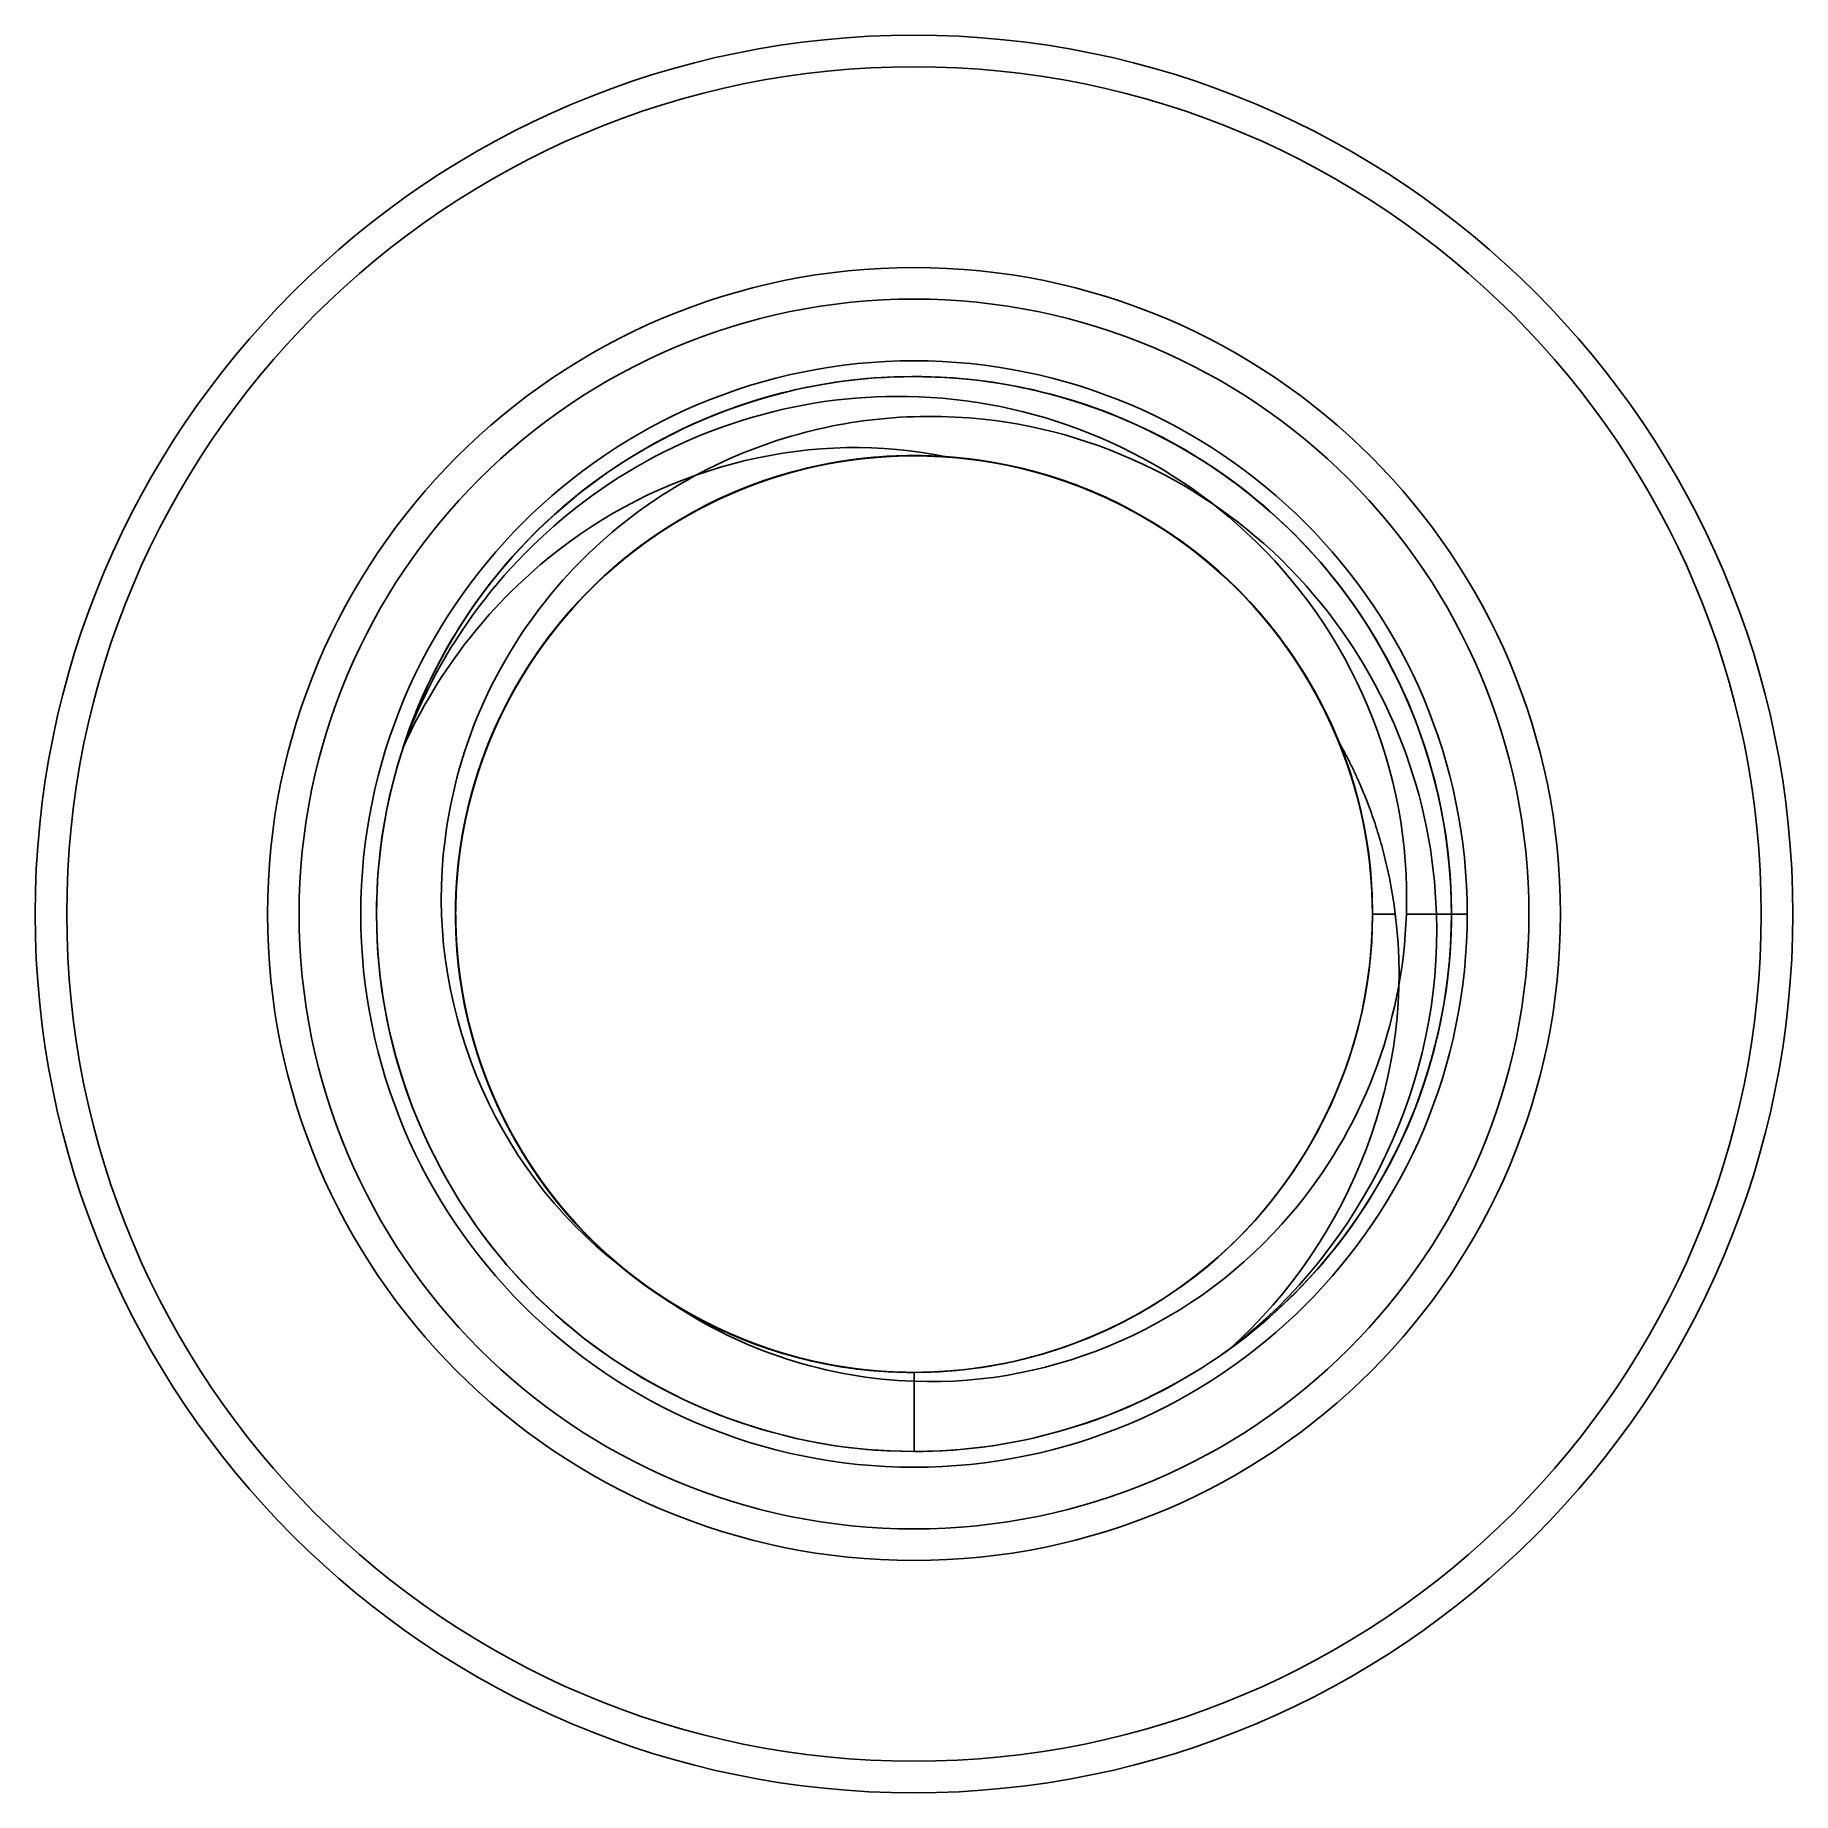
# Model space of a CAD drawing. Header units: millimetres. Extents: x -2.78 to 2.78, y -2.78 to 2.78.
import ezdxf

# ---------------------------------------------------------------- set-up
doc = ezdxf.new("R2010")
doc.units = ezdxf.units.MM
doc.layers.add('Body', color=7, linetype='CONTINUOUS')

msp = doc.modelspace()

# ---------------------------------------------------------------- linework, layer by layer
at = {"layer": 'Body'}
for p, q in [((1.45, 0, 0.3), (1.5225, 0, 0.2275)), ((1.45, 0, 0.3), (1.5225, 0, 0.2275)), ((1.75, 0, 13.4), (1.5574, 0, 13.2074)), ((1.75, 0, 13.4), (1.5574, 0, 13.2074)), ((1.6525, 0, 0.0975), (1.75, 0)), ((1.6525, 0, 0.0975), (1.75, 0)), ((2.045, 0, 0.1), (2.045, 0, 1.4)), ((2.045, 0, 0.1), (2.045, 0, 1.4)), ((2.78, 0, 1.5), (2.78, 0, 13.3)), ((2.78, 0, 1.5), (2.78, 0, 13.3))]:
    msp.add_line(p, q, dxfattribs=at)
for centre, radius in [((0, 0, 13.3), 2.78), ((0, 0, 1.5), 2.78), ((0, 0, 13.3), 2.78), ((0, 0, 1.5), 2.78), ((0, 0, 13.4), 2.68), ((0, 0, 13.4), 2.68), ((0, 0, 1.4), 2.68), ((0, 0, 1.4), 2.68), ((0, 0, 1.4), 2.045), ((0, 0, 0.1), 2.045), ((0, 0, 1.4), 2.045), ((0, 0, 0.1), 2.045), ((0, 0), 1.945), ((0, 0), 1.945), ((0, 0, 13.4), 1.75), ((0, 0, 13.4), 1.75), ((0, 0), 1.75), ((0, 0), 1.75)]:
    msp.add_circle(centre, radius, dxfattribs=at)
for centre, radius, start, end in [((0, 0, 13.1), 1.45, 85.9232, -121.9252), ((0, 0, 13.1), 1.45, 85.9232, -121.9252), ((0, 0, 0.3), 1.45, 0, 22.0725), ((0, 0, 0.3), 1.45, 0, 22.0725), ((1.945, 0, 0.1), 0.1, 0, 0), ((1.945, 0, 0.1), 0.1, 0, 0), ((2.68, 0, 1.5), 0.1, 0, 0), ((2.68, 0, 1.5), 0.1, 0, 0), ((0, 0, 0.3), 1.45, -130.0775, 0), ((0, 0, 0.3), 1.45, -130.0775, 0), ((2.68, 0, 13.3), 0, 0, 0), ((2.68, 0, 13.3), 0, 0, 0)]:
    msp.add_arc(centre, radius, start, end, dxfattribs=at)
for points, knots in [([(0.9992, -1.3754, 0.05), (1.3242, -1.1407, 0.0687), (1.5606, -0.787, 0.0875), (1.653, -0.3969, 0.1062), (1.7478, -0.0074, 0.125), (1.6978, 0.4151, 0.1437), (1.5147, 0.7717, 0.1625), (1.3338, 1.1295, 0.1812), (1.0214, 1.4183, 0.2), (0.6506, 1.5706, 0.2187), (0.2806, 1.7251, 0.2375), (-0.1444, 1.7418, 0.2562), (-0.5253, 1.6168, 0.275), (-0.907, 1.4941, 0.2937), (-1.241, 1.2307, 0.3125), (-1.4495, 0.8883, 0.3312), (-1.66, 0.5471, 0.35), (-1.743, 0.1299, 0.3687), (-1.6791, -0.2659, 0.3875), (-1.6175, -0.6621, 0.4062), (-1.4097, -1.0332, 0.425), (-1.1041, -1.2927, 0.4437), (-0.8, -1.554, 0.4625), (-0.401, -1.7012, 0.4812), (0, -1.7, 0.5)], [0.628286, 0.628286, 0.628286, 0.628286, 1.335155, 1.335155, 1.335155, 2.042023, 2.042023, 2.042023, 2.748892, 2.748892, 2.748892, 3.455761, 3.455761, 3.455761, 4.162629, 4.162629, 4.162629, 4.869498, 4.869498, 4.869498, 5.576366, 5.576366, 5.576366, 6.283235, 6.283235, 6.283235, 6.283235]), ([(0.9992, -1.3754, 0.05), (1.3242, -1.1407, 0.0687), (1.5606, -0.787, 0.0875), (1.653, -0.3969, 0.1062), (1.7478, -0.0074, 0.125), (1.6978, 0.4151, 0.1437), (1.5147, 0.7717, 0.1625), (1.3338, 1.1295, 0.1812), (1.0214, 1.4183, 0.2), (0.6506, 1.5706, 0.2187), (0.2806, 1.7251, 0.2375), (-0.1444, 1.7418, 0.2562), (-0.5253, 1.6168, 0.275), (-0.907, 1.4941, 0.2937), (-1.241, 1.2307, 0.3125), (-1.4495, 0.8883, 0.3312), (-1.66, 0.5471, 0.35), (-1.743, 0.1299, 0.3687), (-1.6791, -0.2659, 0.3875), (-1.6175, -0.6621, 0.4062), (-1.4097, -1.0332, 0.425), (-1.1041, -1.2927, 0.4437), (-0.8, -1.554, 0.4625), (-0.401, -1.7012, 0.4812), (0, -1.7, 0.5)], [0.628286, 0.628286, 0.628286, 0.628286, 1.335155, 1.335155, 1.335155, 2.042023, 2.042023, 2.042023, 2.748892, 2.748892, 2.748892, 3.455761, 3.455761, 3.455761, 4.162629, 4.162629, 4.162629, 4.869498, 4.869498, 4.869498, 5.576366, 5.576366, 5.576366, 6.283235, 6.283235, 6.283235, 6.283235]), ([(0, -1.7, 13), (0.3117, -1.7005, 13.0146), (0.6228, -1.6127, 13.0292), (0.8883, -1.4495, 13.0438), (1.1542, -1.287, 13.0583), (1.3736, -1.0496, 13.0729), (1.5147, -0.7717, 13.0875), (1.6566, -0.4942, 13.1021), (1.7197, -0.1772, 13.1167), (1.6948, 0.1335, 13.1313), (1.6707, 0.4442, 13.1458), (1.5588, 0.7475, 13.1604), (1.3752, 0.9994, 13.175), (1.1924, 1.2518, 13.1896), (0.9385, 1.4519, 13.2042), (0.6504, 1.5707, 13.2188), (0.3626, 1.6903, 13.2333), (0.0416, 1.7283, 13.2479), (-0.2662, 1.679, 13.2625), (-0.574, 1.6307, 13.2771), (-0.8676, 1.4953, 13.2917), (-1.1043, 1.2925, 13.3063), (-1.3415, 1.0904, 13.3208), (-1.5211, 0.8216, 13.3354), (-1.6169, 0.525, 13.35)], [0, 0, 0, 0, 0.549806, 0.549806, 0.549806, 1.099613, 1.099613, 1.099613, 1.649419, 1.649419, 1.649419, 2.199226, 2.199226, 2.199226, 2.749032, 2.749032, 2.749032, 3.298839, 3.298839, 3.298839, 3.848645, 3.848645, 3.848645, 4.398452, 4.398452, 4.398452, 4.398452]), ([(0, -1.7, 13), (0.3117, -1.7005, 13.0146), (0.6228, -1.6127, 13.0292), (0.8883, -1.4495, 13.0438), (1.1542, -1.287, 13.0583), (1.3736, -1.0496, 13.0729), (1.5147, -0.7717, 13.0875), (1.6566, -0.4942, 13.1021), (1.7197, -0.1772, 13.1167), (1.6948, 0.1335, 13.1313), (1.6707, 0.4442, 13.1458), (1.5588, 0.7475, 13.1604), (1.3752, 0.9994, 13.175), (1.1924, 1.2518, 13.1896), (0.9385, 1.4519, 13.2042), (0.6504, 1.5707, 13.2188), (0.3626, 1.6903, 13.2333), (0.0416, 1.7283, 13.2479), (-0.2662, 1.679, 13.2625), (-0.574, 1.6307, 13.2771), (-0.8676, 1.4953, 13.2917), (-1.1043, 1.2925, 13.3063), (-1.3415, 1.0904, 13.3208), (-1.5211, 0.8216, 13.3354), (-1.6169, 0.525, 13.35)], [0, 0, 0, 0, 0.549806, 0.549806, 0.549806, 1.099613, 1.099613, 1.099613, 1.649419, 1.649419, 1.649419, 2.199226, 2.199226, 2.199226, 2.749032, 2.749032, 2.749032, 3.298839, 3.298839, 3.298839, 3.848645, 3.848645, 3.848645, 4.398452, 4.398452, 4.398452, 4.398452]), ([(0, -1.7, 12.5), (0.4457, -1.7018, 12.5208), (0.8882, -1.5185, 12.5417), (1.2021, -1.2021, 12.5625), (1.5185, -0.8882, 12.5833), (1.7018, -0.4457, 12.6042), (1.7, 0, 12.625), (1.7018, 0.4457, 12.6458), (1.5185, 0.8882, 12.6667), (1.2021, 1.2021, 12.6875), (0.8882, 1.5185, 12.7083), (0.4457, 1.7018, 12.7292), (0, 1.7, 12.75), (-0.4457, 1.7018, 12.7708), (-0.8882, 1.5185, 12.7917), (-1.2021, 1.2021, 12.8125), (-1.5185, 0.8882, 12.8333), (-1.7018, 0.4457, 12.8542), (-1.7, 0, 12.875), (-1.7018, -0.4457, 12.8958), (-1.5185, -0.8882, 12.9167), (-1.2021, -1.2021, 12.9375), (-0.8882, -1.5185, 12.9583), (-0.4457, -1.7018, 12.9792), (0, -1.7, 13)], [0, 0, 0, 0, 0.785404, 0.785404, 0.785404, 1.570809, 1.570809, 1.570809, 2.356213, 2.356213, 2.356213, 3.141618, 3.141618, 3.141618, 3.927022, 3.927022, 3.927022, 4.712426, 4.712426, 4.712426, 5.497831, 5.497831, 5.497831, 6.283235, 6.283235, 6.283235, 6.283235]), ([(0, -1.7, 12.5), (0.4457, -1.7018, 12.5208), (0.8882, -1.5185, 12.5417), (1.2021, -1.2021, 12.5625), (1.5185, -0.8882, 12.5833), (1.7018, -0.4457, 12.6042), (1.7, 0, 12.625), (1.7018, 0.4457, 12.6458), (1.5185, 0.8882, 12.6667), (1.2021, 1.2021, 12.6875), (0.8882, 1.5185, 12.7083), (0.4457, 1.7018, 12.7292), (0, 1.7, 12.75), (-0.4457, 1.7018, 12.7708), (-0.8882, 1.5185, 12.7917), (-1.2021, 1.2021, 12.8125), (-1.5185, 0.8882, 12.8333), (-1.7018, 0.4457, 12.8542), (-1.7, 0, 12.875), (-1.7018, -0.4457, 12.8958), (-1.5185, -0.8882, 12.9167), (-1.2021, -1.2021, 12.9375), (-0.8882, -1.5185, 12.9583), (-0.4457, -1.7018, 12.9792), (0, -1.7, 13)], [0, 0, 0, 0, 0.785404, 0.785404, 0.785404, 1.570809, 1.570809, 1.570809, 2.356213, 2.356213, 2.356213, 3.141618, 3.141618, 3.141618, 3.927022, 3.927022, 3.927022, 4.712426, 4.712426, 4.712426, 5.497831, 5.497831, 5.497831, 6.283235, 6.283235, 6.283235, 6.283235]), ([(0, -1.7, 12), (0.4457, -1.7018, 12.0208), (0.8882, -1.5185, 12.0417), (1.2021, -1.2021, 12.0625), (1.5185, -0.8882, 12.0833), (1.7018, -0.4457, 12.1042), (1.7, 0, 12.125), (1.7018, 0.4457, 12.1458), (1.5185, 0.8882, 12.1667), (1.2021, 1.2021, 12.1875), (0.8882, 1.5185, 12.2083), (0.4457, 1.7018, 12.2292), (0, 1.7, 12.25), (-0.4457, 1.7018, 12.2708), (-0.8882, 1.5185, 12.2917), (-1.2021, 1.2021, 12.3125), (-1.5185, 0.8882, 12.3333), (-1.7018, 0.4457, 12.3542), (-1.7, 0, 12.375), (-1.7018, -0.4457, 12.3958), (-1.5185, -0.8882, 12.4167), (-1.2021, -1.2021, 12.4375), (-0.8882, -1.5185, 12.4583), (-0.4457, -1.7018, 12.4792), (0, -1.7, 12.5)], [0, 0, 0, 0, 0.785404, 0.785404, 0.785404, 1.570809, 1.570809, 1.570809, 2.356213, 2.356213, 2.356213, 3.141618, 3.141618, 3.141618, 3.927022, 3.927022, 3.927022, 4.712426, 4.712426, 4.712426, 5.497831, 5.497831, 5.497831, 6.283235, 6.283235, 6.283235, 6.283235]), ([(0, -1.7, 12), (0.4457, -1.7018, 12.0208), (0.8882, -1.5185, 12.0417), (1.2021, -1.2021, 12.0625), (1.5185, -0.8882, 12.0833), (1.7018, -0.4457, 12.1042), (1.7, 0, 12.125), (1.7018, 0.4457, 12.1458), (1.5185, 0.8882, 12.1667), (1.2021, 1.2021, 12.1875), (0.8882, 1.5185, 12.2083), (0.4457, 1.7018, 12.2292), (0, 1.7, 12.25), (-0.4457, 1.7018, 12.2708), (-0.8882, 1.5185, 12.2917), (-1.2021, 1.2021, 12.3125), (-1.5185, 0.8882, 12.3333), (-1.7018, 0.4457, 12.3542), (-1.7, 0, 12.375), (-1.7018, -0.4457, 12.3958), (-1.5185, -0.8882, 12.4167), (-1.2021, -1.2021, 12.4375), (-0.8882, -1.5185, 12.4583), (-0.4457, -1.7018, 12.4792), (0, -1.7, 12.5)], [0, 0, 0, 0, 0.785404, 0.785404, 0.785404, 1.570809, 1.570809, 1.570809, 2.356213, 2.356213, 2.356213, 3.141618, 3.141618, 3.141618, 3.927022, 3.927022, 3.927022, 4.712426, 4.712426, 4.712426, 5.497831, 5.497831, 5.497831, 6.283235, 6.283235, 6.283235, 6.283235]), ([(0, -1.7, 11.5), (0.4457, -1.7018, 11.5208), (0.8882, -1.5185, 11.5417), (1.2021, -1.2021, 11.5625), (1.5185, -0.8882, 11.5833), (1.7018, -0.4457, 11.6042), (1.7, 0, 11.625), (1.7018, 0.4457, 11.6458), (1.5185, 0.8882, 11.6667), (1.2021, 1.2021, 11.6875), (0.8882, 1.5185, 11.7083), (0.4457, 1.7018, 11.7292), (0, 1.7, 11.75), (-0.4457, 1.7018, 11.7708), (-0.8882, 1.5185, 11.7917), (-1.2021, 1.2021, 11.8125), (-1.5185, 0.8882, 11.8333), (-1.7018, 0.4457, 11.8542), (-1.7, 0, 11.875), (-1.7018, -0.4457, 11.8958), (-1.5185, -0.8882, 11.9167), (-1.2021, -1.2021, 11.9375), (-0.8882, -1.5185, 11.9583), (-0.4457, -1.7018, 11.9792), (0, -1.7, 12)], [0, 0, 0, 0, 0.785404, 0.785404, 0.785404, 1.570809, 1.570809, 1.570809, 2.356213, 2.356213, 2.356213, 3.141618, 3.141618, 3.141618, 3.927022, 3.927022, 3.927022, 4.712426, 4.712426, 4.712426, 5.497831, 5.497831, 5.497831, 6.283235, 6.283235, 6.283235, 6.283235]), ([(0, -1.7, 11.5), (0.4457, -1.7018, 11.5208), (0.8882, -1.5185, 11.5417), (1.2021, -1.2021, 11.5625), (1.5185, -0.8882, 11.5833), (1.7018, -0.4457, 11.6042), (1.7, 0, 11.625), (1.7018, 0.4457, 11.6458), (1.5185, 0.8882, 11.6667), (1.2021, 1.2021, 11.6875), (0.8882, 1.5185, 11.7083), (0.4457, 1.7018, 11.7292), (0, 1.7, 11.75), (-0.4457, 1.7018, 11.7708), (-0.8882, 1.5185, 11.7917), (-1.2021, 1.2021, 11.8125), (-1.5185, 0.8882, 11.8333), (-1.7018, 0.4457, 11.8542), (-1.7, 0, 11.875), (-1.7018, -0.4457, 11.8958), (-1.5185, -0.8882, 11.9167), (-1.2021, -1.2021, 11.9375), (-0.8882, -1.5185, 11.9583), (-0.4457, -1.7018, 11.9792), (0, -1.7, 12)], [0, 0, 0, 0, 0.785404, 0.785404, 0.785404, 1.570809, 1.570809, 1.570809, 2.356213, 2.356213, 2.356213, 3.141618, 3.141618, 3.141618, 3.927022, 3.927022, 3.927022, 4.712426, 4.712426, 4.712426, 5.497831, 5.497831, 5.497831, 6.283235, 6.283235, 6.283235, 6.283235]), ([(0, -1.7, 11), (0.4457, -1.7018, 11.0208), (0.8882, -1.5185, 11.0417), (1.2021, -1.2021, 11.0625), (1.5185, -0.8882, 11.0833), (1.7018, -0.4457, 11.1042), (1.7, 0, 11.125), (1.7018, 0.4457, 11.1458), (1.5185, 0.8882, 11.1667), (1.2021, 1.2021, 11.1875), (0.8882, 1.5185, 11.2083), (0.4457, 1.7018, 11.2292), (0, 1.7, 11.25), (-0.4457, 1.7018, 11.2708), (-0.8882, 1.5185, 11.2917), (-1.2021, 1.2021, 11.3125), (-1.5185, 0.8882, 11.3333), (-1.7018, 0.4457, 11.3542), (-1.7, 0, 11.375), (-1.7018, -0.4457, 11.3958), (-1.5185, -0.8882, 11.4167), (-1.2021, -1.2021, 11.4375), (-0.8882, -1.5185, 11.4583), (-0.4457, -1.7018, 11.4792), (0, -1.7, 11.5)], [0, 0, 0, 0, 0.785404, 0.785404, 0.785404, 1.570809, 1.570809, 1.570809, 2.356213, 2.356213, 2.356213, 3.141618, 3.141618, 3.141618, 3.927022, 3.927022, 3.927022, 4.712426, 4.712426, 4.712426, 5.497831, 5.497831, 5.497831, 6.283235, 6.283235, 6.283235, 6.283235]), ([(0, -1.7, 11), (0.4457, -1.7018, 11.0208), (0.8882, -1.5185, 11.0417), (1.2021, -1.2021, 11.0625), (1.5185, -0.8882, 11.0833), (1.7018, -0.4457, 11.1042), (1.7, 0, 11.125), (1.7018, 0.4457, 11.1458), (1.5185, 0.8882, 11.1667), (1.2021, 1.2021, 11.1875), (0.8882, 1.5185, 11.2083), (0.4457, 1.7018, 11.2292), (0, 1.7, 11.25), (-0.4457, 1.7018, 11.2708), (-0.8882, 1.5185, 11.2917), (-1.2021, 1.2021, 11.3125), (-1.5185, 0.8882, 11.3333), (-1.7018, 0.4457, 11.3542), (-1.7, 0, 11.375), (-1.7018, -0.4457, 11.3958), (-1.5185, -0.8882, 11.4167), (-1.2021, -1.2021, 11.4375), (-0.8882, -1.5185, 11.4583), (-0.4457, -1.7018, 11.4792), (0, -1.7, 11.5)], [0, 0, 0, 0, 0.785404, 0.785404, 0.785404, 1.570809, 1.570809, 1.570809, 2.356213, 2.356213, 2.356213, 3.141618, 3.141618, 3.141618, 3.927022, 3.927022, 3.927022, 4.712426, 4.712426, 4.712426, 5.497831, 5.497831, 5.497831, 6.283235, 6.283235, 6.283235, 6.283235]), ([(0, -1.7, 10.5), (0.4457, -1.7018, 10.5208), (0.8882, -1.5185, 10.5417), (1.2021, -1.2021, 10.5625), (1.5185, -0.8882, 10.5833), (1.7018, -0.4457, 10.6042), (1.7, 0, 10.625), (1.7018, 0.4457, 10.6458), (1.5185, 0.8882, 10.6667), (1.2021, 1.2021, 10.6875), (0.8882, 1.5185, 10.7083), (0.4457, 1.7018, 10.7292), (0, 1.7, 10.75), (-0.4457, 1.7018, 10.7708), (-0.8882, 1.5185, 10.7917), (-1.2021, 1.2021, 10.8125), (-1.5185, 0.8882, 10.8333), (-1.7018, 0.4457, 10.8542), (-1.7, 0, 10.875), (-1.7018, -0.4457, 10.8958), (-1.5185, -0.8882, 10.9167), (-1.2021, -1.2021, 10.9375), (-0.8882, -1.5185, 10.9583), (-0.4457, -1.7018, 10.9792), (0, -1.7, 11)], [0, 0, 0, 0, 0.785404, 0.785404, 0.785404, 1.570809, 1.570809, 1.570809, 2.356213, 2.356213, 2.356213, 3.141618, 3.141618, 3.141618, 3.927022, 3.927022, 3.927022, 4.712426, 4.712426, 4.712426, 5.497831, 5.497831, 5.497831, 6.283235, 6.283235, 6.283235, 6.283235]), ([(0, -1.7, 10.5), (0.4457, -1.7018, 10.5208), (0.8882, -1.5185, 10.5417), (1.2021, -1.2021, 10.5625), (1.5185, -0.8882, 10.5833), (1.7018, -0.4457, 10.6042), (1.7, 0, 10.625), (1.7018, 0.4457, 10.6458), (1.5185, 0.8882, 10.6667), (1.2021, 1.2021, 10.6875), (0.8882, 1.5185, 10.7083), (0.4457, 1.7018, 10.7292), (0, 1.7, 10.75), (-0.4457, 1.7018, 10.7708), (-0.8882, 1.5185, 10.7917), (-1.2021, 1.2021, 10.8125), (-1.5185, 0.8882, 10.8333), (-1.7018, 0.4457, 10.8542), (-1.7, 0, 10.875), (-1.7018, -0.4457, 10.8958), (-1.5185, -0.8882, 10.9167), (-1.2021, -1.2021, 10.9375), (-0.8882, -1.5185, 10.9583), (-0.4457, -1.7018, 10.9792), (0, -1.7, 11)], [0, 0, 0, 0, 0.785404, 0.785404, 0.785404, 1.570809, 1.570809, 1.570809, 2.356213, 2.356213, 2.356213, 3.141618, 3.141618, 3.141618, 3.927022, 3.927022, 3.927022, 4.712426, 4.712426, 4.712426, 5.497831, 5.497831, 5.497831, 6.283235, 6.283235, 6.283235, 6.283235]), ([(0, -1.7, 10), (0.4457, -1.7018, 10.0208), (0.8882, -1.5185, 10.0417), (1.2021, -1.2021, 10.0625), (1.5185, -0.8882, 10.0833), (1.7018, -0.4457, 10.1042), (1.7, 0, 10.125), (1.7018, 0.4457, 10.1458), (1.5185, 0.8882, 10.1667), (1.2021, 1.2021, 10.1875), (0.8882, 1.5185, 10.2083), (0.4457, 1.7018, 10.2292), (0, 1.7, 10.25), (-0.4457, 1.7018, 10.2708), (-0.8882, 1.5185, 10.2917), (-1.2021, 1.2021, 10.3125), (-1.5185, 0.8882, 10.3333), (-1.7018, 0.4457, 10.3542), (-1.7, 0, 10.375), (-1.7018, -0.4457, 10.3958), (-1.5185, -0.8882, 10.4167), (-1.2021, -1.2021, 10.4375), (-0.8882, -1.5185, 10.4583), (-0.4457, -1.7018, 10.4792), (0, -1.7, 10.5)], [0, 0, 0, 0, 0.785404, 0.785404, 0.785404, 1.570809, 1.570809, 1.570809, 2.356213, 2.356213, 2.356213, 3.141618, 3.141618, 3.141618, 3.927022, 3.927022, 3.927022, 4.712426, 4.712426, 4.712426, 5.497831, 5.497831, 5.497831, 6.283235, 6.283235, 6.283235, 6.283235]), ([(0, -1.7, 10), (0.4457, -1.7018, 10.0208), (0.8882, -1.5185, 10.0417), (1.2021, -1.2021, 10.0625), (1.5185, -0.8882, 10.0833), (1.7018, -0.4457, 10.1042), (1.7, 0, 10.125), (1.7018, 0.4457, 10.1458), (1.5185, 0.8882, 10.1667), (1.2021, 1.2021, 10.1875), (0.8882, 1.5185, 10.2083), (0.4457, 1.7018, 10.2292), (0, 1.7, 10.25), (-0.4457, 1.7018, 10.2708), (-0.8882, 1.5185, 10.2917), (-1.2021, 1.2021, 10.3125), (-1.5185, 0.8882, 10.3333), (-1.7018, 0.4457, 10.3542), (-1.7, 0, 10.375), (-1.7018, -0.4457, 10.3958), (-1.5185, -0.8882, 10.4167), (-1.2021, -1.2021, 10.4375), (-0.8882, -1.5185, 10.4583), (-0.4457, -1.7018, 10.4792), (0, -1.7, 10.5)], [0, 0, 0, 0, 0.785404, 0.785404, 0.785404, 1.570809, 1.570809, 1.570809, 2.356213, 2.356213, 2.356213, 3.141618, 3.141618, 3.141618, 3.927022, 3.927022, 3.927022, 4.712426, 4.712426, 4.712426, 5.497831, 5.497831, 5.497831, 6.283235, 6.283235, 6.283235, 6.283235]), ([(0, -1.7, 9.5), (0.4457, -1.7018, 9.5208), (0.8882, -1.5185, 9.5417), (1.2021, -1.2021, 9.5625), (1.5185, -0.8882, 9.5833), (1.7018, -0.4457, 9.6042), (1.7, 0, 9.625), (1.7018, 0.4457, 9.6458), (1.5185, 0.8882, 9.6667), (1.2021, 1.2021, 9.6875), (0.8882, 1.5185, 9.7083), (0.4457, 1.7018, 9.7292), (0, 1.7, 9.75), (-0.4457, 1.7018, 9.7708), (-0.8882, 1.5185, 9.7917), (-1.2021, 1.2021, 9.8125), (-1.5185, 0.8882, 9.8333), (-1.7018, 0.4457, 9.8542), (-1.7, 0, 9.875), (-1.7018, -0.4457, 9.8958), (-1.5185, -0.8882, 9.9167), (-1.2021, -1.2021, 9.9375), (-0.8882, -1.5185, 9.9583), (-0.4457, -1.7018, 9.9792), (0, -1.7, 10)], [0, 0, 0, 0, 0.785404, 0.785404, 0.785404, 1.570809, 1.570809, 1.570809, 2.356213, 2.356213, 2.356213, 3.141618, 3.141618, 3.141618, 3.927022, 3.927022, 3.927022, 4.712426, 4.712426, 4.712426, 5.497831, 5.497831, 5.497831, 6.283235, 6.283235, 6.283235, 6.283235]), ([(0, -1.7, 9.5), (0.4457, -1.7018, 9.5208), (0.8882, -1.5185, 9.5417), (1.2021, -1.2021, 9.5625), (1.5185, -0.8882, 9.5833), (1.7018, -0.4457, 9.6042), (1.7, 0, 9.625), (1.7018, 0.4457, 9.6458), (1.5185, 0.8882, 9.6667), (1.2021, 1.2021, 9.6875), (0.8882, 1.5185, 9.7083), (0.4457, 1.7018, 9.7292), (0, 1.7, 9.75), (-0.4457, 1.7018, 9.7708), (-0.8882, 1.5185, 9.7917), (-1.2021, 1.2021, 9.8125), (-1.5185, 0.8882, 9.8333), (-1.7018, 0.4457, 9.8542), (-1.7, 0, 9.875), (-1.7018, -0.4457, 9.8958), (-1.5185, -0.8882, 9.9167), (-1.2021, -1.2021, 9.9375), (-0.8882, -1.5185, 9.9583), (-0.4457, -1.7018, 9.9792), (0, -1.7, 10)], [0, 0, 0, 0, 0.785404, 0.785404, 0.785404, 1.570809, 1.570809, 1.570809, 2.356213, 2.356213, 2.356213, 3.141618, 3.141618, 3.141618, 3.927022, 3.927022, 3.927022, 4.712426, 4.712426, 4.712426, 5.497831, 5.497831, 5.497831, 6.283235, 6.283235, 6.283235, 6.283235]), ([(0, -1.7, 9), (0.4457, -1.7018, 9.0208), (0.8882, -1.5185, 9.0417), (1.2021, -1.2021, 9.0625), (1.5185, -0.8882, 9.0833), (1.7018, -0.4457, 9.1042), (1.7, 0, 9.125), (1.7018, 0.4457, 9.1458), (1.5185, 0.8882, 9.1667), (1.2021, 1.2021, 9.1875), (0.8882, 1.5185, 9.2083), (0.4457, 1.7018, 9.2292), (0, 1.7, 9.25), (-0.4457, 1.7018, 9.2708), (-0.8882, 1.5185, 9.2917), (-1.2021, 1.2021, 9.3125), (-1.5185, 0.8882, 9.3333), (-1.7018, 0.4457, 9.3542), (-1.7, 0, 9.375), (-1.7018, -0.4457, 9.3958), (-1.5185, -0.8882, 9.4167), (-1.2021, -1.2021, 9.4375), (-0.8882, -1.5185, 9.4583), (-0.4457, -1.7018, 9.4792), (0, -1.7, 9.5)], [0, 0, 0, 0, 0.785404, 0.785404, 0.785404, 1.570809, 1.570809, 1.570809, 2.356213, 2.356213, 2.356213, 3.141618, 3.141618, 3.141618, 3.927022, 3.927022, 3.927022, 4.712426, 4.712426, 4.712426, 5.497831, 5.497831, 5.497831, 6.283235, 6.283235, 6.283235, 6.283235]), ([(0, -1.7, 0.5), (0.4457, -1.7018, 0.5208), (0.8882, -1.5185, 0.5417), (1.2021, -1.2021, 0.5625), (1.5185, -0.8882, 0.5833), (1.7018, -0.4457, 0.6042), (1.7, 0, 0.625), (1.7018, 0.4457, 0.6458), (1.5185, 0.8882, 0.6667), (1.2021, 1.2021, 0.6875), (0.8882, 1.5185, 0.7083), (0.4457, 1.7018, 0.7292), (0, 1.7, 0.75), (-0.4457, 1.7018, 0.7708), (-0.8882, 1.5185, 0.7917), (-1.2021, 1.2021, 0.8125), (-1.5185, 0.8882, 0.8333), (-1.7018, 0.4457, 0.8542), (-1.7, 0, 0.875), (-1.7018, -0.4457, 0.8958), (-1.5185, -0.8882, 0.9167), (-1.2021, -1.2021, 0.9375), (-0.8882, -1.5185, 0.9583), (-0.4457, -1.7018, 0.9792), (0, -1.7, 1)], [0, 0, 0, 0, 0.785404, 0.785404, 0.785404, 1.570809, 1.570809, 1.570809, 2.356213, 2.356213, 2.356213, 3.141618, 3.141618, 3.141618, 3.927022, 3.927022, 3.927022, 4.712426, 4.712426, 4.712426, 5.497831, 5.497831, 5.497831, 6.283235, 6.283235, 6.283235, 6.283235]), ([(0, -1.7, 0.5), (0.4457, -1.7018, 0.5208), (0.8882, -1.5185, 0.5417), (1.2021, -1.2021, 0.5625), (1.5185, -0.8882, 0.5833), (1.7018, -0.4457, 0.6042), (1.7, 0, 0.625), (1.7018, 0.4457, 0.6458), (1.5185, 0.8882, 0.6667), (1.2021, 1.2021, 0.6875), (0.8882, 1.5185, 0.7083), (0.4457, 1.7018, 0.7292), (0, 1.7, 0.75), (-0.4457, 1.7018, 0.7708), (-0.8882, 1.5185, 0.7917), (-1.2021, 1.2021, 0.8125), (-1.5185, 0.8882, 0.8333), (-1.7018, 0.4457, 0.8542), (-1.7, 0, 0.875), (-1.7018, -0.4457, 0.8958), (-1.5185, -0.8882, 0.9167), (-1.2021, -1.2021, 0.9375), (-0.8882, -1.5185, 0.9583), (-0.4457, -1.7018, 0.9792), (0, -1.7, 1)], [0, 0, 0, 0, 0.785404, 0.785404, 0.785404, 1.570809, 1.570809, 1.570809, 2.356213, 2.356213, 2.356213, 3.141618, 3.141618, 3.141618, 3.927022, 3.927022, 3.927022, 4.712426, 4.712426, 4.712426, 5.497831, 5.497831, 5.497831, 6.283235, 6.283235, 6.283235, 6.283235]), ([(0, -1.7, 9), (0.4457, -1.7018, 9.0208), (0.8882, -1.5185, 9.0417), (1.2021, -1.2021, 9.0625), (1.5185, -0.8882, 9.0833), (1.7018, -0.4457, 9.1042), (1.7, 0, 9.125), (1.7018, 0.4457, 9.1458), (1.5185, 0.8882, 9.1667), (1.2021, 1.2021, 9.1875), (0.8882, 1.5185, 9.2083), (0.4457, 1.7018, 9.2292), (0, 1.7, 9.25), (-0.4457, 1.7018, 9.2708), (-0.8882, 1.5185, 9.2917), (-1.2021, 1.2021, 9.3125), (-1.5185, 0.8882, 9.3333), (-1.7018, 0.4457, 9.3542), (-1.7, 0, 9.375), (-1.7018, -0.4457, 9.3958), (-1.5185, -0.8882, 9.4167), (-1.2021, -1.2021, 9.4375), (-0.8882, -1.5185, 9.4583), (-0.4457, -1.7018, 9.4792), (0, -1.7, 9.5)], [0, 0, 0, 0, 0.785404, 0.785404, 0.785404, 1.570809, 1.570809, 1.570809, 2.356213, 2.356213, 2.356213, 3.141618, 3.141618, 3.141618, 3.927022, 3.927022, 3.927022, 4.712426, 4.712426, 4.712426, 5.497831, 5.497831, 5.497831, 6.283235, 6.283235, 6.283235, 6.283235]), ([(0, -1.7, 8.5), (0.4457, -1.7018, 8.5208), (0.8882, -1.5185, 8.5417), (1.2021, -1.2021, 8.5625), (1.5185, -0.8882, 8.5833), (1.7018, -0.4457, 8.6042), (1.7, 0, 8.625), (1.7018, 0.4457, 8.6458), (1.5185, 0.8882, 8.6667), (1.2021, 1.2021, 8.6875), (0.8882, 1.5185, 8.7083), (0.4457, 1.7018, 8.7292), (0, 1.7, 8.75), (-0.4457, 1.7018, 8.7708), (-0.8882, 1.5185, 8.7917), (-1.2021, 1.2021, 8.8125), (-1.5185, 0.8882, 8.8333), (-1.7018, 0.4457, 8.8542), (-1.7, 0, 8.875), (-1.7018, -0.4457, 8.8958), (-1.5185, -0.8882, 8.9167), (-1.2021, -1.2021, 8.9375), (-0.8882, -1.5185, 8.9583), (-0.4457, -1.7018, 8.9792), (0, -1.7, 9)], [0, 0, 0, 0, 0.785404, 0.785404, 0.785404, 1.570809, 1.570809, 1.570809, 2.356213, 2.356213, 2.356213, 3.141618, 3.141618, 3.141618, 3.927022, 3.927022, 3.927022, 4.712426, 4.712426, 4.712426, 5.497831, 5.497831, 5.497831, 6.283235, 6.283235, 6.283235, 6.283235]), ([(0, -1.7, 1), (0.4457, -1.7018, 1.0208), (0.8882, -1.5185, 1.0417), (1.2021, -1.2021, 1.0625), (1.5185, -0.8882, 1.0833), (1.7018, -0.4457, 1.1042), (1.7, 0, 1.125), (1.7018, 0.4457, 1.1458), (1.5185, 0.8882, 1.1667), (1.2021, 1.2021, 1.1875), (0.8882, 1.5185, 1.2083), (0.4457, 1.7018, 1.2292), (0, 1.7, 1.25), (-0.4457, 1.7018, 1.2708), (-0.8882, 1.5185, 1.2917), (-1.2021, 1.2021, 1.3125), (-1.5185, 0.8882, 1.3333), (-1.7018, 0.4457, 1.3542), (-1.7, 0, 1.375), (-1.7018, -0.4457, 1.3958), (-1.5185, -0.8882, 1.4167), (-1.2021, -1.2021, 1.4375), (-0.8882, -1.5185, 1.4583), (-0.4457, -1.7018, 1.4792), (0, -1.7, 1.5)], [0, 0, 0, 0, 0.785404, 0.785404, 0.785404, 1.570809, 1.570809, 1.570809, 2.356213, 2.356213, 2.356213, 3.141618, 3.141618, 3.141618, 3.927022, 3.927022, 3.927022, 4.712426, 4.712426, 4.712426, 5.497831, 5.497831, 5.497831, 6.283235, 6.283235, 6.283235, 6.283235]), ([(0, -1.7, 1), (0.4457, -1.7018, 1.0208), (0.8882, -1.5185, 1.0417), (1.2021, -1.2021, 1.0625), (1.5185, -0.8882, 1.0833), (1.7018, -0.4457, 1.1042), (1.7, 0, 1.125), (1.7018, 0.4457, 1.1458), (1.5185, 0.8882, 1.1667), (1.2021, 1.2021, 1.1875), (0.8882, 1.5185, 1.2083), (0.4457, 1.7018, 1.2292), (0, 1.7, 1.25), (-0.4457, 1.7018, 1.2708), (-0.8882, 1.5185, 1.2917), (-1.2021, 1.2021, 1.3125), (-1.5185, 0.8882, 1.3333), (-1.7018, 0.4457, 1.3542), (-1.7, 0, 1.375), (-1.7018, -0.4457, 1.3958), (-1.5185, -0.8882, 1.4167), (-1.2021, -1.2021, 1.4375), (-0.8882, -1.5185, 1.4583), (-0.4457, -1.7018, 1.4792), (0, -1.7, 1.5)], [0, 0, 0, 0, 0.785404, 0.785404, 0.785404, 1.570809, 1.570809, 1.570809, 2.356213, 2.356213, 2.356213, 3.141618, 3.141618, 3.141618, 3.927022, 3.927022, 3.927022, 4.712426, 4.712426, 4.712426, 5.497831, 5.497831, 5.497831, 6.283235, 6.283235, 6.283235, 6.283235]), ([(0, -1.7, 8.5), (0.4457, -1.7018, 8.5208), (0.8882, -1.5185, 8.5417), (1.2021, -1.2021, 8.5625), (1.5185, -0.8882, 8.5833), (1.7018, -0.4457, 8.6042), (1.7, 0, 8.625), (1.7018, 0.4457, 8.6458), (1.5185, 0.8882, 8.6667), (1.2021, 1.2021, 8.6875), (0.8882, 1.5185, 8.7083), (0.4457, 1.7018, 8.7292), (0, 1.7, 8.75), (-0.4457, 1.7018, 8.7708), (-0.8882, 1.5185, 8.7917), (-1.2021, 1.2021, 8.8125), (-1.5185, 0.8882, 8.8333), (-1.7018, 0.4457, 8.8542), (-1.7, 0, 8.875), (-1.7018, -0.4457, 8.8958), (-1.5185, -0.8882, 8.9167), (-1.2021, -1.2021, 8.9375), (-0.8882, -1.5185, 8.9583), (-0.4457, -1.7018, 8.9792), (0, -1.7, 9)], [0, 0, 0, 0, 0.785404, 0.785404, 0.785404, 1.570809, 1.570809, 1.570809, 2.356213, 2.356213, 2.356213, 3.141618, 3.141618, 3.141618, 3.927022, 3.927022, 3.927022, 4.712426, 4.712426, 4.712426, 5.497831, 5.497831, 5.497831, 6.283235, 6.283235, 6.283235, 6.283235]), ([(0, -1.7, 8), (0.4457, -1.7018, 8.0208), (0.8882, -1.5185, 8.0417), (1.2021, -1.2021, 8.0625), (1.5185, -0.8882, 8.0833), (1.7018, -0.4457, 8.1042), (1.7, 0, 8.125), (1.7018, 0.4457, 8.1458), (1.5185, 0.8882, 8.1667), (1.2021, 1.2021, 8.1875), (0.8882, 1.5185, 8.2083), (0.4457, 1.7018, 8.2292), (0, 1.7, 8.25), (-0.4457, 1.7018, 8.2708), (-0.8882, 1.5185, 8.2917), (-1.2021, 1.2021, 8.3125), (-1.5185, 0.8882, 8.3333), (-1.7018, 0.4457, 8.3542), (-1.7, 0, 8.375), (-1.7018, -0.4457, 8.3958), (-1.5185, -0.8882, 8.4167), (-1.2021, -1.2021, 8.4375), (-0.8882, -1.5185, 8.4583), (-0.4457, -1.7018, 8.4792), (0, -1.7, 8.5)], [0, 0, 0, 0, 0.785404, 0.785404, 0.785404, 1.570809, 1.570809, 1.570809, 2.356213, 2.356213, 2.356213, 3.141618, 3.141618, 3.141618, 3.927022, 3.927022, 3.927022, 4.712426, 4.712426, 4.712426, 5.497831, 5.497831, 5.497831, 6.283235, 6.283235, 6.283235, 6.283235]), ([(0, -1.7, 1.5), (0.4457, -1.7018, 1.5208), (0.8882, -1.5185, 1.5417), (1.2021, -1.2021, 1.5625), (1.5185, -0.8882, 1.5833), (1.7018, -0.4457, 1.6042), (1.7, 0, 1.625), (1.7018, 0.4457, 1.6458), (1.5185, 0.8882, 1.6667), (1.2021, 1.2021, 1.6875), (0.8882, 1.5185, 1.7083), (0.4457, 1.7018, 1.7292), (0, 1.7, 1.75), (-0.4457, 1.7018, 1.7708), (-0.8882, 1.5185, 1.7917), (-1.2021, 1.2021, 1.8125), (-1.5185, 0.8882, 1.8333), (-1.7018, 0.4457, 1.8542), (-1.7, 0, 1.875), (-1.7018, -0.4457, 1.8958), (-1.5185, -0.8882, 1.9167), (-1.2021, -1.2021, 1.9375), (-0.8882, -1.5185, 1.9583), (-0.4457, -1.7018, 1.9792), (0, -1.7, 2)], [0, 0, 0, 0, 0.785404, 0.785404, 0.785404, 1.570809, 1.570809, 1.570809, 2.356213, 2.356213, 2.356213, 3.141618, 3.141618, 3.141618, 3.927022, 3.927022, 3.927022, 4.712426, 4.712426, 4.712426, 5.497831, 5.497831, 5.497831, 6.283235, 6.283235, 6.283235, 6.283235]), ([(0, -1.7, 1.5), (0.4457, -1.7018, 1.5208), (0.8882, -1.5185, 1.5417), (1.2021, -1.2021, 1.5625), (1.5185, -0.8882, 1.5833), (1.7018, -0.4457, 1.6042), (1.7, 0, 1.625), (1.7018, 0.4457, 1.6458), (1.5185, 0.8882, 1.6667), (1.2021, 1.2021, 1.6875), (0.8882, 1.5185, 1.7083), (0.4457, 1.7018, 1.7292), (0, 1.7, 1.75), (-0.4457, 1.7018, 1.7708), (-0.8882, 1.5185, 1.7917), (-1.2021, 1.2021, 1.8125), (-1.5185, 0.8882, 1.8333), (-1.7018, 0.4457, 1.8542), (-1.7, 0, 1.875), (-1.7018, -0.4457, 1.8958), (-1.5185, -0.8882, 1.9167), (-1.2021, -1.2021, 1.9375), (-0.8882, -1.5185, 1.9583), (-0.4457, -1.7018, 1.9792), (0, -1.7, 2)], [0, 0, 0, 0, 0.785404, 0.785404, 0.785404, 1.570809, 1.570809, 1.570809, 2.356213, 2.356213, 2.356213, 3.141618, 3.141618, 3.141618, 3.927022, 3.927022, 3.927022, 4.712426, 4.712426, 4.712426, 5.497831, 5.497831, 5.497831, 6.283235, 6.283235, 6.283235, 6.283235]), ([(0, -1.7, 8), (0.4457, -1.7018, 8.0208), (0.8882, -1.5185, 8.0417), (1.2021, -1.2021, 8.0625), (1.5185, -0.8882, 8.0833), (1.7018, -0.4457, 8.1042), (1.7, 0, 8.125), (1.7018, 0.4457, 8.1458), (1.5185, 0.8882, 8.1667), (1.2021, 1.2021, 8.1875), (0.8882, 1.5185, 8.2083), (0.4457, 1.7018, 8.2292), (0, 1.7, 8.25), (-0.4457, 1.7018, 8.2708), (-0.8882, 1.5185, 8.2917), (-1.2021, 1.2021, 8.3125), (-1.5185, 0.8882, 8.3333), (-1.7018, 0.4457, 8.3542), (-1.7, 0, 8.375), (-1.7018, -0.4457, 8.3958), (-1.5185, -0.8882, 8.4167), (-1.2021, -1.2021, 8.4375), (-0.8882, -1.5185, 8.4583), (-0.4457, -1.7018, 8.4792), (0, -1.7, 8.5)], [0, 0, 0, 0, 0.785404, 0.785404, 0.785404, 1.570809, 1.570809, 1.570809, 2.356213, 2.356213, 2.356213, 3.141618, 3.141618, 3.141618, 3.927022, 3.927022, 3.927022, 4.712426, 4.712426, 4.712426, 5.497831, 5.497831, 5.497831, 6.283235, 6.283235, 6.283235, 6.283235]), ([(0, -1.7, 7.5), (0.4457, -1.7018, 7.5208), (0.8882, -1.5185, 7.5417), (1.2021, -1.2021, 7.5625), (1.5185, -0.8882, 7.5833), (1.7018, -0.4457, 7.6042), (1.7, 0, 7.625), (1.7018, 0.4457, 7.6458), (1.5185, 0.8882, 7.6667), (1.2021, 1.2021, 7.6875), (0.8882, 1.5185, 7.7083), (0.4457, 1.7018, 7.7292), (0, 1.7, 7.75), (-0.4457, 1.7018, 7.7708), (-0.8882, 1.5185, 7.7917), (-1.2021, 1.2021, 7.8125), (-1.5185, 0.8882, 7.8333), (-1.7018, 0.4457, 7.8542), (-1.7, 0, 7.875), (-1.7018, -0.4457, 7.8958), (-1.5185, -0.8882, 7.9167), (-1.2021, -1.2021, 7.9375), (-0.8882, -1.5185, 7.9583), (-0.4457, -1.7018, 7.9792), (0, -1.7, 8)], [0, 0, 0, 0, 0.785404, 0.785404, 0.785404, 1.570809, 1.570809, 1.570809, 2.356213, 2.356213, 2.356213, 3.141618, 3.141618, 3.141618, 3.927022, 3.927022, 3.927022, 4.712426, 4.712426, 4.712426, 5.497831, 5.497831, 5.497831, 6.283235, 6.283235, 6.283235, 6.283235]), ([(0, -1.7, 2), (0.4457, -1.7018, 2.0208), (0.8882, -1.5185, 2.0417), (1.2021, -1.2021, 2.0625), (1.5185, -0.8882, 2.0833), (1.7018, -0.4457, 2.1042), (1.7, 0, 2.125), (1.7018, 0.4457, 2.1458), (1.5185, 0.8882, 2.1667), (1.2021, 1.2021, 2.1875), (0.8882, 1.5185, 2.2083), (0.4457, 1.7018, 2.2292), (0, 1.7, 2.25), (-0.4457, 1.7018, 2.2708), (-0.8882, 1.5185, 2.2917), (-1.2021, 1.2021, 2.3125), (-1.5185, 0.8882, 2.3333), (-1.7018, 0.4457, 2.3542), (-1.7, 0, 2.375), (-1.7018, -0.4457, 2.3958), (-1.5185, -0.8882, 2.4167), (-1.2021, -1.2021, 2.4375), (-0.8882, -1.5185, 2.4583), (-0.4457, -1.7018, 2.4792), (0, -1.7, 2.5)], [0, 0, 0, 0, 0.785404, 0.785404, 0.785404, 1.570809, 1.570809, 1.570809, 2.356213, 2.356213, 2.356213, 3.141618, 3.141618, 3.141618, 3.927022, 3.927022, 3.927022, 4.712426, 4.712426, 4.712426, 5.497831, 5.497831, 5.497831, 6.283235, 6.283235, 6.283235, 6.283235]), ([(0, -1.7, 2), (0.4457, -1.7018, 2.0208), (0.8882, -1.5185, 2.0417), (1.2021, -1.2021, 2.0625), (1.5185, -0.8882, 2.0833), (1.7018, -0.4457, 2.1042), (1.7, 0, 2.125), (1.7018, 0.4457, 2.1458), (1.5185, 0.8882, 2.1667), (1.2021, 1.2021, 2.1875), (0.8882, 1.5185, 2.2083), (0.4457, 1.7018, 2.2292), (0, 1.7, 2.25), (-0.4457, 1.7018, 2.2708), (-0.8882, 1.5185, 2.2917), (-1.2021, 1.2021, 2.3125), (-1.5185, 0.8882, 2.3333), (-1.7018, 0.4457, 2.3542), (-1.7, 0, 2.375), (-1.7018, -0.4457, 2.3958), (-1.5185, -0.8882, 2.4167), (-1.2021, -1.2021, 2.4375), (-0.8882, -1.5185, 2.4583), (-0.4457, -1.7018, 2.4792), (0, -1.7, 2.5)], [0, 0, 0, 0, 0.785404, 0.785404, 0.785404, 1.570809, 1.570809, 1.570809, 2.356213, 2.356213, 2.356213, 3.141618, 3.141618, 3.141618, 3.927022, 3.927022, 3.927022, 4.712426, 4.712426, 4.712426, 5.497831, 5.497831, 5.497831, 6.283235, 6.283235, 6.283235, 6.283235]), ([(0, -1.7, 7.5), (0.4457, -1.7018, 7.5208), (0.8882, -1.5185, 7.5417), (1.2021, -1.2021, 7.5625), (1.5185, -0.8882, 7.5833), (1.7018, -0.4457, 7.6042), (1.7, 0, 7.625), (1.7018, 0.4457, 7.6458), (1.5185, 0.8882, 7.6667), (1.2021, 1.2021, 7.6875), (0.8882, 1.5185, 7.7083), (0.4457, 1.7018, 7.7292), (0, 1.7, 7.75), (-0.4457, 1.7018, 7.7708), (-0.8882, 1.5185, 7.7917), (-1.2021, 1.2021, 7.8125), (-1.5185, 0.8882, 7.8333), (-1.7018, 0.4457, 7.8542), (-1.7, 0, 7.875), (-1.7018, -0.4457, 7.8958), (-1.5185, -0.8882, 7.9167), (-1.2021, -1.2021, 7.9375), (-0.8882, -1.5185, 7.9583), (-0.4457, -1.7018, 7.9792), (0, -1.7, 8)], [0, 0, 0, 0, 0.785404, 0.785404, 0.785404, 1.570809, 1.570809, 1.570809, 2.356213, 2.356213, 2.356213, 3.141618, 3.141618, 3.141618, 3.927022, 3.927022, 3.927022, 4.712426, 4.712426, 4.712426, 5.497831, 5.497831, 5.497831, 6.283235, 6.283235, 6.283235, 6.283235]), ([(0, -1.7, 7), (0.4457, -1.7018, 7.0208), (0.8882, -1.5185, 7.0417), (1.2021, -1.2021, 7.0625), (1.5185, -0.8882, 7.0833), (1.7018, -0.4457, 7.1042), (1.7, 0, 7.125), (1.7018, 0.4457, 7.1458), (1.5185, 0.8882, 7.1667), (1.2021, 1.2021, 7.1875), (0.8882, 1.5185, 7.2083), (0.4457, 1.7018, 7.2292), (0, 1.7, 7.25), (-0.4457, 1.7018, 7.2708), (-0.8882, 1.5185, 7.2917), (-1.2021, 1.2021, 7.3125), (-1.5185, 0.8882, 7.3333), (-1.7018, 0.4457, 7.3542), (-1.7, 0, 7.375), (-1.7018, -0.4457, 7.3958), (-1.5185, -0.8882, 7.4167), (-1.2021, -1.2021, 7.4375), (-0.8882, -1.5185, 7.4583), (-0.4457, -1.7018, 7.4792), (0, -1.7, 7.5)], [0, 0, 0, 0, 0.785404, 0.785404, 0.785404, 1.570809, 1.570809, 1.570809, 2.356213, 2.356213, 2.356213, 3.141618, 3.141618, 3.141618, 3.927022, 3.927022, 3.927022, 4.712426, 4.712426, 4.712426, 5.497831, 5.497831, 5.497831, 6.283235, 6.283235, 6.283235, 6.283235]), ([(0, -1.7, 2.5), (0.4457, -1.7018, 2.5208), (0.8882, -1.5185, 2.5417), (1.2021, -1.2021, 2.5625), (1.5185, -0.8882, 2.5833), (1.7018, -0.4457, 2.6042), (1.7, 0, 2.625), (1.7018, 0.4457, 2.6458), (1.5185, 0.8882, 2.6667), (1.2021, 1.2021, 2.6875), (0.8882, 1.5185, 2.7083), (0.4457, 1.7018, 2.7292), (0, 1.7, 2.75), (-0.4457, 1.7018, 2.7708), (-0.8882, 1.5185, 2.7917), (-1.2021, 1.2021, 2.8125), (-1.5185, 0.8882, 2.8333), (-1.7018, 0.4457, 2.8542), (-1.7, 0, 2.875), (-1.7018, -0.4457, 2.8958), (-1.5185, -0.8882, 2.9167), (-1.2021, -1.2021, 2.9375), (-0.8882, -1.5185, 2.9583), (-0.4457, -1.7018, 2.9792), (0, -1.7, 3)], [0, 0, 0, 0, 0.785404, 0.785404, 0.785404, 1.570809, 1.570809, 1.570809, 2.356213, 2.356213, 2.356213, 3.141618, 3.141618, 3.141618, 3.927022, 3.927022, 3.927022, 4.712426, 4.712426, 4.712426, 5.497831, 5.497831, 5.497831, 6.283235, 6.283235, 6.283235, 6.283235]), ([(0, -1.7, 2.5), (0.4457, -1.7018, 2.5208), (0.8882, -1.5185, 2.5417), (1.2021, -1.2021, 2.5625), (1.5185, -0.8882, 2.5833), (1.7018, -0.4457, 2.6042), (1.7, 0, 2.625), (1.7018, 0.4457, 2.6458), (1.5185, 0.8882, 2.6667), (1.2021, 1.2021, 2.6875), (0.8882, 1.5185, 2.7083), (0.4457, 1.7018, 2.7292), (0, 1.7, 2.75), (-0.4457, 1.7018, 2.7708), (-0.8882, 1.5185, 2.7917), (-1.2021, 1.2021, 2.8125), (-1.5185, 0.8882, 2.8333), (-1.7018, 0.4457, 2.8542), (-1.7, 0, 2.875), (-1.7018, -0.4457, 2.8958), (-1.5185, -0.8882, 2.9167), (-1.2021, -1.2021, 2.9375), (-0.8882, -1.5185, 2.9583), (-0.4457, -1.7018, 2.9792), (0, -1.7, 3)], [0, 0, 0, 0, 0.785404, 0.785404, 0.785404, 1.570809, 1.570809, 1.570809, 2.356213, 2.356213, 2.356213, 3.141618, 3.141618, 3.141618, 3.927022, 3.927022, 3.927022, 4.712426, 4.712426, 4.712426, 5.497831, 5.497831, 5.497831, 6.283235, 6.283235, 6.283235, 6.283235]), ([(0, -1.7, 7), (0.4457, -1.7018, 7.0208), (0.8882, -1.5185, 7.0417), (1.2021, -1.2021, 7.0625), (1.5185, -0.8882, 7.0833), (1.7018, -0.4457, 7.1042), (1.7, 0, 7.125), (1.7018, 0.4457, 7.1458), (1.5185, 0.8882, 7.1667), (1.2021, 1.2021, 7.1875), (0.8882, 1.5185, 7.2083), (0.4457, 1.7018, 7.2292), (0, 1.7, 7.25), (-0.4457, 1.7018, 7.2708), (-0.8882, 1.5185, 7.2917), (-1.2021, 1.2021, 7.3125), (-1.5185, 0.8882, 7.3333), (-1.7018, 0.4457, 7.3542), (-1.7, 0, 7.375), (-1.7018, -0.4457, 7.3958), (-1.5185, -0.8882, 7.4167), (-1.2021, -1.2021, 7.4375), (-0.8882, -1.5185, 7.4583), (-0.4457, -1.7018, 7.4792), (0, -1.7, 7.5)], [0, 0, 0, 0, 0.785404, 0.785404, 0.785404, 1.570809, 1.570809, 1.570809, 2.356213, 2.356213, 2.356213, 3.141618, 3.141618, 3.141618, 3.927022, 3.927022, 3.927022, 4.712426, 4.712426, 4.712426, 5.497831, 5.497831, 5.497831, 6.283235, 6.283235, 6.283235, 6.283235]), ([(0, -1.7, 6.5), (0.4457, -1.7018, 6.5208), (0.8882, -1.5185, 6.5417), (1.2021, -1.2021, 6.5625), (1.5185, -0.8882, 6.5833), (1.7018, -0.4457, 6.6042), (1.7, 0, 6.625), (1.7018, 0.4457, 6.6458), (1.5185, 0.8882, 6.6667), (1.2021, 1.2021, 6.6875), (0.8882, 1.5185, 6.7083), (0.4457, 1.7018, 6.7292), (0, 1.7, 6.75), (-0.4457, 1.7018, 6.7708), (-0.8882, 1.5185, 6.7917), (-1.2021, 1.2021, 6.8125), (-1.5185, 0.8882, 6.8333), (-1.7018, 0.4457, 6.8542), (-1.7, 0, 6.875), (-1.7018, -0.4457, 6.8958), (-1.5185, -0.8882, 6.9167), (-1.2021, -1.2021, 6.9375), (-0.8882, -1.5185, 6.9583), (-0.4457, -1.7018, 6.9792), (0, -1.7, 7)], [0, 0, 0, 0, 0.785404, 0.785404, 0.785404, 1.570809, 1.570809, 1.570809, 2.356213, 2.356213, 2.356213, 3.141618, 3.141618, 3.141618, 3.927022, 3.927022, 3.927022, 4.712426, 4.712426, 4.712426, 5.497831, 5.497831, 5.497831, 6.283235, 6.283235, 6.283235, 6.283235]), ([(0, -1.7, 3), (0.4457, -1.7018, 3.0208), (0.8882, -1.5185, 3.0417), (1.2021, -1.2021, 3.0625), (1.5185, -0.8882, 3.0833), (1.7018, -0.4457, 3.1042), (1.7, 0, 3.125), (1.7018, 0.4457, 3.1458), (1.5185, 0.8882, 3.1667), (1.2021, 1.2021, 3.1875), (0.8882, 1.5185, 3.2083), (0.4457, 1.7018, 3.2292), (0, 1.7, 3.25), (-0.4457, 1.7018, 3.2708), (-0.8882, 1.5185, 3.2917), (-1.2021, 1.2021, 3.3125), (-1.5185, 0.8882, 3.3333), (-1.7018, 0.4457, 3.3542), (-1.7, 0, 3.375), (-1.7018, -0.4457, 3.3958), (-1.5185, -0.8882, 3.4167), (-1.2021, -1.2021, 3.4375), (-0.8882, -1.5185, 3.4583), (-0.4457, -1.7018, 3.4792), (0, -1.7, 3.5)], [0, 0, 0, 0, 0.785404, 0.785404, 0.785404, 1.570809, 1.570809, 1.570809, 2.356213, 2.356213, 2.356213, 3.141618, 3.141618, 3.141618, 3.927022, 3.927022, 3.927022, 4.712426, 4.712426, 4.712426, 5.497831, 5.497831, 5.497831, 6.283235, 6.283235, 6.283235, 6.283235]), ([(0, -1.7, 3), (0.4457, -1.7018, 3.0208), (0.8882, -1.5185, 3.0417), (1.2021, -1.2021, 3.0625), (1.5185, -0.8882, 3.0833), (1.7018, -0.4457, 3.1042), (1.7, 0, 3.125), (1.7018, 0.4457, 3.1458), (1.5185, 0.8882, 3.1667), (1.2021, 1.2021, 3.1875), (0.8882, 1.5185, 3.2083), (0.4457, 1.7018, 3.2292), (0, 1.7, 3.25), (-0.4457, 1.7018, 3.2708), (-0.8882, 1.5185, 3.2917), (-1.2021, 1.2021, 3.3125), (-1.5185, 0.8882, 3.3333), (-1.7018, 0.4457, 3.3542), (-1.7, 0, 3.375), (-1.7018, -0.4457, 3.3958), (-1.5185, -0.8882, 3.4167), (-1.2021, -1.2021, 3.4375), (-0.8882, -1.5185, 3.4583), (-0.4457, -1.7018, 3.4792), (0, -1.7, 3.5)], [0, 0, 0, 0, 0.785404, 0.785404, 0.785404, 1.570809, 1.570809, 1.570809, 2.356213, 2.356213, 2.356213, 3.141618, 3.141618, 3.141618, 3.927022, 3.927022, 3.927022, 4.712426, 4.712426, 4.712426, 5.497831, 5.497831, 5.497831, 6.283235, 6.283235, 6.283235, 6.283235]), ([(0, -1.7, 6.5), (0.4457, -1.7018, 6.5208), (0.8882, -1.5185, 6.5417), (1.2021, -1.2021, 6.5625), (1.5185, -0.8882, 6.5833), (1.7018, -0.4457, 6.6042), (1.7, 0, 6.625), (1.7018, 0.4457, 6.6458), (1.5185, 0.8882, 6.6667), (1.2021, 1.2021, 6.6875), (0.8882, 1.5185, 6.7083), (0.4457, 1.7018, 6.7292), (0, 1.7, 6.75), (-0.4457, 1.7018, 6.7708), (-0.8882, 1.5185, 6.7917), (-1.2021, 1.2021, 6.8125), (-1.5185, 0.8882, 6.8333), (-1.7018, 0.4457, 6.8542), (-1.7, 0, 6.875), (-1.7018, -0.4457, 6.8958), (-1.5185, -0.8882, 6.9167), (-1.2021, -1.2021, 6.9375), (-0.8882, -1.5185, 6.9583), (-0.4457, -1.7018, 6.9792), (0, -1.7, 7)], [0, 0, 0, 0, 0.785404, 0.785404, 0.785404, 1.570809, 1.570809, 1.570809, 2.356213, 2.356213, 2.356213, 3.141618, 3.141618, 3.141618, 3.927022, 3.927022, 3.927022, 4.712426, 4.712426, 4.712426, 5.497831, 5.497831, 5.497831, 6.283235, 6.283235, 6.283235, 6.283235]), ([(0, -1.7, 6), (0.4457, -1.7018, 6.0208), (0.8882, -1.5185, 6.0417), (1.2021, -1.2021, 6.0625), (1.5185, -0.8882, 6.0833), (1.7018, -0.4457, 6.1042), (1.7, 0, 6.125), (1.7018, 0.4457, 6.1458), (1.5185, 0.8882, 6.1667), (1.2021, 1.2021, 6.1875), (0.8882, 1.5185, 6.2083), (0.4457, 1.7018, 6.2292), (0, 1.7, 6.25), (-0.4457, 1.7018, 6.2708), (-0.8882, 1.5185, 6.2917), (-1.2021, 1.2021, 6.3125), (-1.5185, 0.8882, 6.3333), (-1.7018, 0.4457, 6.3542), (-1.7, 0, 6.375), (-1.7018, -0.4457, 6.3958), (-1.5185, -0.8882, 6.4167), (-1.2021, -1.2021, 6.4375), (-0.8882, -1.5185, 6.4583), (-0.4457, -1.7018, 6.4792), (0, -1.7, 6.5)], [0, 0, 0, 0, 0.785404, 0.785404, 0.785404, 1.570809, 1.570809, 1.570809, 2.356213, 2.356213, 2.356213, 3.141618, 3.141618, 3.141618, 3.927022, 3.927022, 3.927022, 4.712426, 4.712426, 4.712426, 5.497831, 5.497831, 5.497831, 6.283235, 6.283235, 6.283235, 6.283235]), ([(0, -1.7, 3.5), (0.4457, -1.7018, 3.5208), (0.8882, -1.5185, 3.5417), (1.2021, -1.2021, 3.5625), (1.5185, -0.8882, 3.5833), (1.7018, -0.4457, 3.6042), (1.7, 0, 3.625), (1.7018, 0.4457, 3.6458), (1.5185, 0.8882, 3.6667), (1.2021, 1.2021, 3.6875), (0.8882, 1.5185, 3.7083), (0.4457, 1.7018, 3.7292), (0, 1.7, 3.75), (-0.4457, 1.7018, 3.7708), (-0.8882, 1.5185, 3.7917), (-1.2021, 1.2021, 3.8125), (-1.5185, 0.8882, 3.8333), (-1.7018, 0.4457, 3.8542), (-1.7, 0, 3.875), (-1.7018, -0.4457, 3.8958), (-1.5185, -0.8882, 3.9167), (-1.2021, -1.2021, 3.9375), (-0.8882, -1.5185, 3.9583), (-0.4457, -1.7018, 3.9792), (0, -1.7, 4)], [0, 0, 0, 0, 0.785404, 0.785404, 0.785404, 1.570809, 1.570809, 1.570809, 2.356213, 2.356213, 2.356213, 3.141618, 3.141618, 3.141618, 3.927022, 3.927022, 3.927022, 4.712426, 4.712426, 4.712426, 5.497831, 5.497831, 5.497831, 6.283235, 6.283235, 6.283235, 6.283235]), ([(0, -1.7, 3.5), (0.4457, -1.7018, 3.5208), (0.8882, -1.5185, 3.5417), (1.2021, -1.2021, 3.5625), (1.5185, -0.8882, 3.5833), (1.7018, -0.4457, 3.6042), (1.7, 0, 3.625), (1.7018, 0.4457, 3.6458), (1.5185, 0.8882, 3.6667), (1.2021, 1.2021, 3.6875), (0.8882, 1.5185, 3.7083), (0.4457, 1.7018, 3.7292), (0, 1.7, 3.75), (-0.4457, 1.7018, 3.7708), (-0.8882, 1.5185, 3.7917), (-1.2021, 1.2021, 3.8125), (-1.5185, 0.8882, 3.8333), (-1.7018, 0.4457, 3.8542), (-1.7, 0, 3.875), (-1.7018, -0.4457, 3.8958), (-1.5185, -0.8882, 3.9167), (-1.2021, -1.2021, 3.9375), (-0.8882, -1.5185, 3.9583), (-0.4457, -1.7018, 3.9792), (0, -1.7, 4)], [0, 0, 0, 0, 0.785404, 0.785404, 0.785404, 1.570809, 1.570809, 1.570809, 2.356213, 2.356213, 2.356213, 3.141618, 3.141618, 3.141618, 3.927022, 3.927022, 3.927022, 4.712426, 4.712426, 4.712426, 5.497831, 5.497831, 5.497831, 6.283235, 6.283235, 6.283235, 6.283235]), ([(0, -1.7, 6), (0.4457, -1.7018, 6.0208), (0.8882, -1.5185, 6.0417), (1.2021, -1.2021, 6.0625), (1.5185, -0.8882, 6.0833), (1.7018, -0.4457, 6.1042), (1.7, 0, 6.125), (1.7018, 0.4457, 6.1458), (1.5185, 0.8882, 6.1667), (1.2021, 1.2021, 6.1875), (0.8882, 1.5185, 6.2083), (0.4457, 1.7018, 6.2292), (0, 1.7, 6.25), (-0.4457, 1.7018, 6.2708), (-0.8882, 1.5185, 6.2917), (-1.2021, 1.2021, 6.3125), (-1.5185, 0.8882, 6.3333), (-1.7018, 0.4457, 6.3542), (-1.7, 0, 6.375), (-1.7018, -0.4457, 6.3958), (-1.5185, -0.8882, 6.4167), (-1.2021, -1.2021, 6.4375), (-0.8882, -1.5185, 6.4583), (-0.4457, -1.7018, 6.4792), (0, -1.7, 6.5)], [0, 0, 0, 0, 0.785404, 0.785404, 0.785404, 1.570809, 1.570809, 1.570809, 2.356213, 2.356213, 2.356213, 3.141618, 3.141618, 3.141618, 3.927022, 3.927022, 3.927022, 4.712426, 4.712426, 4.712426, 5.497831, 5.497831, 5.497831, 6.283235, 6.283235, 6.283235, 6.283235]), ([(0, -1.7, 5.5), (0.4457, -1.7018, 5.5208), (0.8882, -1.5185, 5.5417), (1.2021, -1.2021, 5.5625), (1.5185, -0.8882, 5.5833), (1.7018, -0.4457, 5.6042), (1.7, 0, 5.625), (1.7018, 0.4457, 5.6458), (1.5185, 0.8882, 5.6667), (1.2021, 1.2021, 5.6875), (0.8882, 1.5185, 5.7083), (0.4457, 1.7018, 5.7292), (0, 1.7, 5.75), (-0.4457, 1.7018, 5.7708), (-0.8882, 1.5185, 5.7917), (-1.2021, 1.2021, 5.8125), (-1.5185, 0.8882, 5.8333), (-1.7018, 0.4457, 5.8542), (-1.7, 0, 5.875), (-1.7018, -0.4457, 5.8958), (-1.5185, -0.8882, 5.9167), (-1.2021, -1.2021, 5.9375), (-0.8882, -1.5185, 5.9583), (-0.4457, -1.7018, 5.9792), (0, -1.7, 6)], [0, 0, 0, 0, 0.785404, 0.785404, 0.785404, 1.570809, 1.570809, 1.570809, 2.356213, 2.356213, 2.356213, 3.141618, 3.141618, 3.141618, 3.927022, 3.927022, 3.927022, 4.712426, 4.712426, 4.712426, 5.497831, 5.497831, 5.497831, 6.283235, 6.283235, 6.283235, 6.283235]), ([(0, -1.7, 4), (0.4457, -1.7018, 4.0208), (0.8882, -1.5185, 4.0417), (1.2021, -1.2021, 4.0625), (1.5185, -0.8882, 4.0833), (1.7018, -0.4457, 4.1042), (1.7, 0, 4.125), (1.7018, 0.4457, 4.1458), (1.5185, 0.8882, 4.1667), (1.2021, 1.2021, 4.1875), (0.8882, 1.5185, 4.2083), (0.4457, 1.7018, 4.2292), (0, 1.7, 4.25), (-0.4457, 1.7018, 4.2708), (-0.8882, 1.5185, 4.2917), (-1.2021, 1.2021, 4.3125), (-1.5185, 0.8882, 4.3333), (-1.7018, 0.4457, 4.3542), (-1.7, 0, 4.375), (-1.7018, -0.4457, 4.3958), (-1.5185, -0.8882, 4.4167), (-1.2021, -1.2021, 4.4375), (-0.8882, -1.5185, 4.4583), (-0.4457, -1.7018, 4.4792), (0, -1.7, 4.5)], [0, 0, 0, 0, 0.785404, 0.785404, 0.785404, 1.570809, 1.570809, 1.570809, 2.356213, 2.356213, 2.356213, 3.141618, 3.141618, 3.141618, 3.927022, 3.927022, 3.927022, 4.712426, 4.712426, 4.712426, 5.497831, 5.497831, 5.497831, 6.283235, 6.283235, 6.283235, 6.283235]), ([(0, -1.7, 4), (0.4457, -1.7018, 4.0208), (0.8882, -1.5185, 4.0417), (1.2021, -1.2021, 4.0625), (1.5185, -0.8882, 4.0833), (1.7018, -0.4457, 4.1042), (1.7, 0, 4.125), (1.7018, 0.4457, 4.1458), (1.5185, 0.8882, 4.1667), (1.2021, 1.2021, 4.1875), (0.8882, 1.5185, 4.2083), (0.4457, 1.7018, 4.2292), (0, 1.7, 4.25), (-0.4457, 1.7018, 4.2708), (-0.8882, 1.5185, 4.2917), (-1.2021, 1.2021, 4.3125), (-1.5185, 0.8882, 4.3333), (-1.7018, 0.4457, 4.3542), (-1.7, 0, 4.375), (-1.7018, -0.4457, 4.3958), (-1.5185, -0.8882, 4.4167), (-1.2021, -1.2021, 4.4375), (-0.8882, -1.5185, 4.4583), (-0.4457, -1.7018, 4.4792), (0, -1.7, 4.5)], [0, 0, 0, 0, 0.785404, 0.785404, 0.785404, 1.570809, 1.570809, 1.570809, 2.356213, 2.356213, 2.356213, 3.141618, 3.141618, 3.141618, 3.927022, 3.927022, 3.927022, 4.712426, 4.712426, 4.712426, 5.497831, 5.497831, 5.497831, 6.283235, 6.283235, 6.283235, 6.283235]), ([(0, -1.7, 5.5), (0.4457, -1.7018, 5.5208), (0.8882, -1.5185, 5.5417), (1.2021, -1.2021, 5.5625), (1.5185, -0.8882, 5.5833), (1.7018, -0.4457, 5.6042), (1.7, 0, 5.625), (1.7018, 0.4457, 5.6458), (1.5185, 0.8882, 5.6667), (1.2021, 1.2021, 5.6875), (0.8882, 1.5185, 5.7083), (0.4457, 1.7018, 5.7292), (0, 1.7, 5.75), (-0.4457, 1.7018, 5.7708), (-0.8882, 1.5185, 5.7917), (-1.2021, 1.2021, 5.8125), (-1.5185, 0.8882, 5.8333), (-1.7018, 0.4457, 5.8542), (-1.7, 0, 5.875), (-1.7018, -0.4457, 5.8958), (-1.5185, -0.8882, 5.9167), (-1.2021, -1.2021, 5.9375), (-0.8882, -1.5185, 5.9583), (-0.4457, -1.7018, 5.9792), (0, -1.7, 6)], [0, 0, 0, 0, 0.785404, 0.785404, 0.785404, 1.570809, 1.570809, 1.570809, 2.356213, 2.356213, 2.356213, 3.141618, 3.141618, 3.141618, 3.927022, 3.927022, 3.927022, 4.712426, 4.712426, 4.712426, 5.497831, 5.497831, 5.497831, 6.283235, 6.283235, 6.283235, 6.283235]), ([(0, -1.7, 5), (0.4457, -1.7018, 5.0208), (0.8882, -1.5185, 5.0417), (1.2021, -1.2021, 5.0625), (1.5185, -0.8882, 5.0833), (1.7018, -0.4457, 5.1042), (1.7, 0, 5.125), (1.7018, 0.4457, 5.1458), (1.5185, 0.8882, 5.1667), (1.2021, 1.2021, 5.1875), (0.8882, 1.5185, 5.2083), (0.4457, 1.7018, 5.2292), (0, 1.7, 5.25), (-0.4457, 1.7018, 5.2708), (-0.8882, 1.5185, 5.2917), (-1.2021, 1.2021, 5.3125), (-1.5185, 0.8882, 5.3333), (-1.7018, 0.4457, 5.3542), (-1.7, 0, 5.375), (-1.7018, -0.4457, 5.3958), (-1.5185, -0.8882, 5.4167), (-1.2021, -1.2021, 5.4375), (-0.8882, -1.5185, 5.4583), (-0.4457, -1.7018, 5.4792), (0, -1.7, 5.5)], [0, 0, 0, 0, 0.785404, 0.785404, 0.785404, 1.570809, 1.570809, 1.570809, 2.356213, 2.356213, 2.356213, 3.141618, 3.141618, 3.141618, 3.927022, 3.927022, 3.927022, 4.712426, 4.712426, 4.712426, 5.497831, 5.497831, 5.497831, 6.283235, 6.283235, 6.283235, 6.283235]), ([(0, -1.7, 4.5), (0.4457, -1.7018, 4.5208), (0.8882, -1.5185, 4.5417), (1.2021, -1.2021, 4.5625), (1.5185, -0.8882, 4.5833), (1.7018, -0.4457, 4.6042), (1.7, 0, 4.625), (1.7018, 0.4457, 4.6458), (1.5185, 0.8882, 4.6667), (1.2021, 1.2021, 4.6875), (0.8882, 1.5185, 4.7083), (0.4457, 1.7018, 4.7292), (0, 1.7, 4.75), (-0.4457, 1.7018, 4.7708), (-0.8882, 1.5185, 4.7917), (-1.2021, 1.2021, 4.8125), (-1.5185, 0.8882, 4.8333), (-1.7018, 0.4457, 4.8542), (-1.7, 0, 4.875), (-1.7018, -0.4457, 4.8958), (-1.5185, -0.8882, 4.9167), (-1.2021, -1.2021, 4.9375), (-0.8882, -1.5185, 4.9583), (-0.4457, -1.7018, 4.9792), (0, -1.7, 5)], [0, 0, 0, 0, 0.785404, 0.785404, 0.785404, 1.570809, 1.570809, 1.570809, 2.356213, 2.356213, 2.356213, 3.141618, 3.141618, 3.141618, 3.927022, 3.927022, 3.927022, 4.712426, 4.712426, 4.712426, 5.497831, 5.497831, 5.497831, 6.283235, 6.283235, 6.283235, 6.283235]), ([(0, -1.7, 4.5), (0.4457, -1.7018, 4.5208), (0.8882, -1.5185, 4.5417), (1.2021, -1.2021, 4.5625), (1.5185, -0.8882, 4.5833), (1.7018, -0.4457, 4.6042), (1.7, 0, 4.625), (1.7018, 0.4457, 4.6458), (1.5185, 0.8882, 4.6667), (1.2021, 1.2021, 4.6875), (0.8882, 1.5185, 4.7083), (0.4457, 1.7018, 4.7292), (0, 1.7, 4.75), (-0.4457, 1.7018, 4.7708), (-0.8882, 1.5185, 4.7917), (-1.2021, 1.2021, 4.8125), (-1.5185, 0.8882, 4.8333), (-1.7018, 0.4457, 4.8542), (-1.7, 0, 4.875), (-1.7018, -0.4457, 4.8958), (-1.5185, -0.8882, 4.9167), (-1.2021, -1.2021, 4.9375), (-0.8882, -1.5185, 4.9583), (-0.4457, -1.7018, 4.9792), (0, -1.7, 5)], [0, 0, 0, 0, 0.785404, 0.785404, 0.785404, 1.570809, 1.570809, 1.570809, 2.356213, 2.356213, 2.356213, 3.141618, 3.141618, 3.141618, 3.927022, 3.927022, 3.927022, 4.712426, 4.712426, 4.712426, 5.497831, 5.497831, 5.497831, 6.283235, 6.283235, 6.283235, 6.283235]), ([(0, -1.7, 5), (0.4457, -1.7018, 5.0208), (0.8882, -1.5185, 5.0417), (1.2021, -1.2021, 5.0625), (1.5185, -0.8882, 5.0833), (1.7018, -0.4457, 5.1042), (1.7, 0, 5.125), (1.7018, 0.4457, 5.1458), (1.5185, 0.8882, 5.1667), (1.2021, 1.2021, 5.1875), (0.8882, 1.5185, 5.2083), (0.4457, 1.7018, 5.2292), (0, 1.7, 5.25), (-0.4457, 1.7018, 5.2708), (-0.8882, 1.5185, 5.2917), (-1.2021, 1.2021, 5.3125), (-1.5185, 0.8882, 5.3333), (-1.7018, 0.4457, 5.3542), (-1.7, 0, 5.375), (-1.7018, -0.4457, 5.3958), (-1.5185, -0.8882, 5.4167), (-1.2021, -1.2021, 5.4375), (-0.8882, -1.5185, 5.4583), (-0.4457, -1.7018, 5.4792), (0, -1.7, 5.5)], [0, 0, 0, 0, 0.785404, 0.785404, 0.785404, 1.570809, 1.570809, 1.570809, 2.356213, 2.356213, 2.356213, 3.141618, 3.141618, 3.141618, 3.927022, 3.927022, 3.927022, 4.712426, 4.712426, 4.712426, 5.497831, 5.497831, 5.497831, 6.283235, 6.283235, 6.283235, 6.283235]), ([(1.5574, 0, 13.2074), (1.5742, 0.4478, 13.2218), (1.385, 0.9005, 13.2362), (1.0508, 1.2072, 13.2505), (0.7643, 1.4746, 13.2628), (0.3752, 1.6312, 13.2751), (-0.0206, 1.6371, 13.2872), (-0.3726, 1.6443, 13.2981), (-0.7272, 1.5335, 13.3088), (-1.015, 1.3256, 13.3196), (-1.2897, 1.1289, 13.3298), (-1.5028, 0.8458, 13.3399), (-1.6169, 0.525, 13.35)], [0, 0, 0, 0, 0.296977, 0.296977, 0.296977, 0.553821, 0.553821, 0.553821, 0.782415, 0.782415, 0.782415, 1, 1, 1, 1]), ([(1.5574, 0, 13.2074), (1.5742, 0.4478, 13.2218), (1.385, 0.9005, 13.2362), (1.0508, 1.2072, 13.2505), (0.7643, 1.4746, 13.2628), (0.3752, 1.6312, 13.2751), (-0.0206, 1.6371, 13.2872), (-0.3726, 1.6443, 13.2981), (-0.7272, 1.5335, 13.3088), (-1.015, 1.3256, 13.3196), (-1.2897, 1.1289, 13.3298), (-1.5028, 0.8458, 13.3399), (-1.6169, 0.525, 13.35)], [0, 0, 0, 0, 0.296977, 0.296977, 0.296977, 0.553821, 0.553821, 0.553821, 0.782415, 0.782415, 0.782415, 1, 1, 1, 1]), ([(-0.9335, -1.1095, 0.3), (-1.333, -0.8021, 0.2826), (-1.5509, -0.2731, 0.2653), (-1.4834, 0.2349, 0.2481), (-1.4465, 0.5366, 0.2379), (-1.3148, 0.8272, 0.2278), (-1.1104, 1.0559, 0.2177), (-0.939, 1.2489, 0.2092), (-0.7172, 1.3979, 0.2007), (-0.472, 1.4844, 0.1923), (-0.2527, 1.5623, 0.1848), (-0.0151, 1.5901, 0.1773), (0.2177, 1.5651, 0.1698), (0.6195, 1.5237, 0.157), (1.0035, 1.3202, 0.1442), (1.2663, 1.008, 0.1315), (1.5034, 0.73, 0.1201), (1.6422, 0.3684, 0.1088), (1.6525, 0, 0.0975)], [0, 0, 0, 0, 0.249539, 0.249539, 0.249539, 0.398035, 0.398035, 0.398035, 0.523004, 0.523004, 0.523004, 0.634847, 0.634847, 0.634847, 0.827481, 0.827481, 0.827481, 1, 1, 1, 1]), ([(-0.9335, -1.1095, 0.3), (-1.333, -0.8021, 0.2826), (-1.5509, -0.2731, 0.2653), (-1.4834, 0.2349, 0.2481), (-1.4465, 0.5366, 0.2379), (-1.3148, 0.8272, 0.2278), (-1.1104, 1.0559, 0.2177), (-0.939, 1.2489, 0.2092), (-0.7172, 1.3979, 0.2007), (-0.472, 1.4844, 0.1923), (-0.2527, 1.5623, 0.1848), (-0.0151, 1.5901, 0.1773), (0.2177, 1.5651, 0.1698), (0.6195, 1.5237, 0.157), (1.0035, 1.3202, 0.1442), (1.2663, 1.008, 0.1315), (1.5034, 0.73, 0.1201), (1.6422, 0.3684, 0.1088), (1.6525, 0, 0.0975)], [0, 0, 0, 0, 0.249539, 0.249539, 0.249539, 0.398035, 0.398035, 0.398035, 0.523004, 0.523004, 0.523004, 0.634847, 0.634847, 0.634847, 0.827481, 0.827481, 0.827481, 1, 1, 1, 1]), ([(0.1031, 1.4463, 13.1), (-0.3114, 1.5329, 13.1544), (-0.7723, 1.4251, 13.2073), (-1.123, 1.1521, 13.2589), (-1.3336, 0.9903, 13.2897), (-1.5052, 0.773, 13.3201), (-1.6169, 0.525, 13.35)], [0, 0, 0, 0, 0.625549, 0.625549, 0.625549, 1, 1, 1, 1]), ([(0.1031, 1.4463, 13.1), (-0.3114, 1.5329, 13.1544), (-0.7723, 1.4251, 13.2073), (-1.123, 1.1521, 13.2589), (-1.3336, 0.9903, 13.2897), (-1.5052, 0.773, 13.3201), (-1.6169, 0.525, 13.35)], [0, 0, 0, 0, 0.625549, 0.625549, 0.625549, 1, 1, 1, 1]), ([(1.45, 0, 6.7693), (1.4545, 0.5044, 6.7969), (1.172, 0.9982, 6.8245), (0.7349, 1.2499, 6.852), (0.2908, 1.5168, 6.8803), (-0.2968, 1.5157, 6.9086), (-0.7399, 1.247, 6.9369), (-1.0843, 1.0448, 6.9588), (-1.3365, 0.6937, 6.9807), (-1.418, 0.3028, 7.0026), (-1.5099, -0.1157, 7.0261), (-1.4022, -0.5717, 7.0495), (-1.133, -0.9049, 7.073), (-0.8638, -1.246, 7.0968), (-0.4345, -1.4526, 7.1206), (0, -1.45, 7.1443)], [0, 0, 0, 0, 0.220551, 0.220551, 0.220551, 0.446999, 0.446999, 0.446999, 0.622041, 0.622041, 0.622041, 0.809667, 0.809667, 0.809667, 1, 1, 1, 1]), ([(1.45, 0, 6.7693), (1.4545, 0.5044, 6.7969), (1.172, 0.9982, 6.8245), (0.7349, 1.2499, 6.852), (0.2908, 1.5168, 6.8803), (-0.2968, 1.5157, 6.9086), (-0.7399, 1.247, 6.9369), (-1.0843, 1.0448, 6.9588), (-1.3365, 0.6937, 6.9807), (-1.418, 0.3028, 7.0026), (-1.5099, -0.1157, 7.0261), (-1.4022, -0.5717, 7.0495), (-1.133, -0.9049, 7.073), (-0.8638, -1.246, 7.0968), (-0.4345, -1.4526, 7.1206), (0, -1.45, 7.1443)], [0, 0, 0, 0, 0.220551, 0.220551, 0.220551, 0.446999, 0.446999, 0.446999, 0.622041, 0.622041, 0.622041, 0.809667, 0.809667, 0.809667, 1, 1, 1, 1]), ([(1.45, 0, 11.2693), (1.4546, 0.5061, 11.297), (1.17, 1.0015, 11.3247), (0.7305, 1.2525, 11.3523), (0.2872, 1.5168, 11.3805), (-0.2976, 1.5147, 11.4087), (-0.7391, 1.2475, 11.4369), (-1.0818, 1.0465, 11.4587), (-1.3334, 0.6983, 11.4804), (-1.4165, 0.3098, 11.5022), (-1.4993, -0.0614, 11.5231), (-1.4271, -0.4638, 11.5439), (-1.2204, -0.7831, 11.5647), (-0.9616, -1.1936, 11.5913), (-0.4852, -1.4539, 11.6178), (0, -1.45, 11.6443)], [0, 0, 0, 0, 0.221283, 0.221283, 0.221283, 0.446845, 0.446845, 0.446845, 0.620963, 0.620963, 0.620963, 0.787718, 0.787718, 0.787718, 1, 1, 1, 1]), ([(1.45, 0, 11.2693), (1.4546, 0.5061, 11.297), (1.17, 1.0015, 11.3247), (0.7305, 1.2525, 11.3523), (0.2872, 1.5168, 11.3805), (-0.2976, 1.5147, 11.4087), (-0.7391, 1.2475, 11.4369), (-1.0818, 1.0465, 11.4587), (-1.3334, 0.6983, 11.4804), (-1.4165, 0.3098, 11.5022), (-1.4993, -0.0614, 11.5231), (-1.4271, -0.4638, 11.5439), (-1.2204, -0.7831, 11.5647), (-0.9616, -1.1936, 11.5913), (-0.4852, -1.4539, 11.6178), (0, -1.45, 11.6443)], [0, 0, 0, 0, 0.221283, 0.221283, 0.221283, 0.446845, 0.446845, 0.446845, 0.620963, 0.620963, 0.620963, 0.787718, 0.787718, 0.787718, 1, 1, 1, 1]), ([(1.45, 0, 7.2693), (1.45, 0.1059, 7.2751), (1.4385, 0.2105, 7.2809), (1.4156, 0.3139, 7.2867), (1.3115, 0.8037, 7.3141), (0.9338, 1.2223, 7.3414), (0.4572, 1.376, 7.3688), (0.0636, 1.5091, 7.3916), (-0.3861, 1.4603, 7.4143), (-0.7419, 1.2458, 7.4371), (-1.0823, 1.0452, 7.4587), (-1.3323, 0.6991, 7.4804), (-1.4158, 0.3129, 7.502), (-1.4976, -0.0503, 7.5224), (-1.4312, -0.4438, 7.5428), (-1.2348, -0.7601, 7.5632), (-0.9792, -1.1833, 7.5903), (-0.4944, -1.4542, 7.6173), (0, -1.45, 7.6443)], [0, 0, 0, 0, 0.046307, 0.046307, 0.046307, 0.265217, 0.265217, 0.265217, 0.447291, 0.447291, 0.447291, 0.620475, 0.620475, 0.620475, 0.783735, 0.783735, 0.783735, 1, 1, 1, 1]), ([(1.45, 0, 7.2693), (1.45, 0.1059, 7.2751), (1.4385, 0.2105, 7.2809), (1.4156, 0.3139, 7.2867), (1.3115, 0.8037, 7.3141), (0.9338, 1.2223, 7.3414), (0.4572, 1.376, 7.3688), (0.0636, 1.5091, 7.3916), (-0.3861, 1.4603, 7.4143), (-0.7419, 1.2458, 7.4371), (-1.0823, 1.0452, 7.4587), (-1.3323, 0.6991, 7.4804), (-1.4158, 0.3129, 7.502), (-1.4976, -0.0503, 7.5224), (-1.4312, -0.4438, 7.5428), (-1.2348, -0.7601, 7.5632), (-0.9792, -1.1833, 7.5903), (-0.4944, -1.4542, 7.6173), (0, -1.45, 7.6443)], [0, 0, 0, 0, 0.046307, 0.046307, 0.046307, 0.265217, 0.265217, 0.265217, 0.447291, 0.447291, 0.447291, 0.620475, 0.620475, 0.620475, 0.783735, 0.783735, 0.783735, 1, 1, 1, 1]), ([(1.45, 0, 8.7693), (1.45, 0.1059, 8.7751), (1.4385, 0.2105, 8.7809), (1.4156, 0.3139, 8.7867), (1.3115, 0.8037, 8.8141), (0.9337, 1.2224, 8.8414), (0.4571, 1.3761, 8.8688), (0.0634, 1.5091, 8.8916), (-0.3863, 1.4602, 8.9143), (-0.7422, 1.2456, 8.9371), (-1.083, 1.0447, 8.9588), (-1.333, 0.698, 8.9805), (-1.4162, 0.3112, 9.0021), (-1.4975, -0.0519, 9.0225), (-1.4307, -0.4452, 9.0429), (-1.2342, -0.7612, 9.0633), (-0.9784, -1.1838, 9.0903), (-0.494, -1.4541, 9.1173), (0, -1.45, 9.1443)], [0, 0, 0, 0, 0.046308, 0.046308, 0.046308, 0.265235, 0.265235, 0.265235, 0.44734, 0.44734, 0.44734, 0.620732, 0.620732, 0.620732, 0.783915, 0.783915, 0.783915, 1, 1, 1, 1]), ([(1.45, 0, 8.7693), (1.45, 0.1059, 8.7751), (1.4385, 0.2105, 8.7809), (1.4156, 0.3139, 8.7867), (1.3115, 0.8037, 8.8141), (0.9337, 1.2224, 8.8414), (0.4571, 1.3761, 8.8688), (0.0634, 1.5091, 8.8916), (-0.3863, 1.4602, 8.9143), (-0.7422, 1.2456, 8.9371), (-1.083, 1.0447, 8.9588), (-1.333, 0.698, 8.9805), (-1.4162, 0.3112, 9.0021), (-1.4975, -0.0519, 9.0225), (-1.4307, -0.4452, 9.0429), (-1.2342, -0.7612, 9.0633), (-0.9784, -1.1838, 9.0903), (-0.494, -1.4541, 9.1173), (0, -1.45, 9.1443)], [0, 0, 0, 0, 0.046308, 0.046308, 0.046308, 0.265235, 0.265235, 0.265235, 0.44734, 0.44734, 0.44734, 0.620732, 0.620732, 0.620732, 0.783915, 0.783915, 0.783915, 1, 1, 1, 1]), ([(1.45, 0, 4.4807), (1.4545, 0.5055, 4.5083), (1.1707, 1.0004, 4.5359), (0.7319, 1.2517, 4.5636), (0.2876, 1.5173, 4.5918), (-0.2993, 1.515, 4.6201), (-0.7416, 1.246, 4.6484), (-1.0826, 1.0451, 4.6701), (-1.3329, 0.6984, 4.6917), (-1.4162, 0.3115, 4.7134), (-1.4974, -0.0514, 4.7338), (-1.4309, -0.4443, 4.7542), (-1.2347, -0.7602, 4.7746), (-0.9791, -1.1834, 4.8016), (-0.4944, -1.4542, 4.8286), (0, -1.45, 4.8557)], [0, 0, 0, 0, 0.221037, 0.221037, 0.221037, 0.447259, 0.447259, 0.447259, 0.62071, 0.62071, 0.62071, 0.783767, 0.783767, 0.783767, 1, 1, 1, 1]), ([(1.45, 0, 4.4807), (1.4545, 0.5055, 4.5083), (1.1707, 1.0004, 4.5359), (0.7319, 1.2517, 4.5636), (0.2876, 1.5173, 4.5918), (-0.2993, 1.515, 4.6201), (-0.7416, 1.246, 4.6484), (-1.0826, 1.0451, 4.6701), (-1.3329, 0.6984, 4.6917), (-1.4162, 0.3115, 4.7134), (-1.4974, -0.0514, 4.7338), (-1.4309, -0.4443, 4.7542), (-1.2347, -0.7602, 4.7746), (-0.9791, -1.1834, 4.8016), (-0.4944, -1.4542, 4.8286), (0, -1.45, 4.8557)], [0, 0, 0, 0, 0.221037, 0.221037, 0.221037, 0.447259, 0.447259, 0.447259, 0.62071, 0.62071, 0.62071, 0.783767, 0.783767, 0.783767, 1, 1, 1, 1]), ([(1.45, 0, 7.4807), (1.4546, 0.5058, 7.5083), (1.1704, 1.001, 7.536), (0.7312, 1.2521, 7.5636), (0.287, 1.5172, 7.5919), (-0.2995, 1.5148, 7.6201), (-0.7415, 1.2461, 7.6484), (-1.0827, 1.0451, 7.6701), (-1.3332, 0.6979, 7.6918), (-1.4163, 0.3107, 7.7135), (-1.4972, -0.0513, 7.7338), (-1.431, -0.4431, 7.7541), (-1.2358, -0.7585, 7.7745), (-0.9804, -1.1826, 7.8015), (-0.4951, -1.4542, 7.8286), (0, -1.45, 7.8557)], [0, 0, 0, 0, 0.221163, 0.221163, 0.221163, 0.447241, 0.447241, 0.447241, 0.620834, 0.620834, 0.620834, 0.783475, 0.783475, 0.783475, 1, 1, 1, 1]), ([(1.45, 0, 7.4807), (1.4546, 0.5058, 7.5083), (1.1704, 1.001, 7.536), (0.7312, 1.2521, 7.5636), (0.287, 1.5172, 7.5919), (-0.2995, 1.5148, 7.6201), (-0.7415, 1.2461, 7.6484), (-1.0827, 1.0451, 7.6701), (-1.3332, 0.6979, 7.6918), (-1.4163, 0.3107, 7.7135), (-1.4972, -0.0513, 7.7338), (-1.431, -0.4431, 7.7541), (-1.2358, -0.7585, 7.7745), (-0.9804, -1.1826, 7.8015), (-0.4951, -1.4542, 7.8286), (0, -1.45, 7.8557)], [0, 0, 0, 0, 0.221163, 0.221163, 0.221163, 0.447241, 0.447241, 0.447241, 0.620834, 0.620834, 0.620834, 0.783475, 0.783475, 0.783475, 1, 1, 1, 1]), ([(1.45, 0, 2.4807), (1.4545, 0.5052, 2.5083), (1.1711, 0.9998, 2.5359), (0.7327, 1.2512, 2.5635), (0.29, 1.5162, 2.5917), (-0.2946, 1.5153, 2.6199), (-0.7365, 1.249, 2.6481), (-1.0802, 1.0485, 2.6699), (-1.3328, 0.6999, 2.6917), (-1.4163, 0.3109, 2.7135), (-1.4969, -0.05, 2.7337), (-1.4315, -0.4405, 2.754), (-1.2377, -0.7554, 2.7743), (-0.9827, -1.1813, 2.8014), (-0.4963, -1.4542, 2.8285), (0, -1.45, 2.8557)], [0, 0, 0, 0, 0.220905, 0.220905, 0.220905, 0.446405, 0.446405, 0.446405, 0.620802, 0.620802, 0.620802, 0.782945, 0.782945, 0.782945, 1, 1, 1, 1]), ([(1.45, 0, 2.4807), (1.4545, 0.5052, 2.5083), (1.1711, 0.9998, 2.5359), (0.7327, 1.2512, 2.5635), (0.29, 1.5162, 2.5917), (-0.2946, 1.5153, 2.6199), (-0.7365, 1.249, 2.6481), (-1.0802, 1.0485, 2.6699), (-1.3328, 0.6999, 2.6917), (-1.4163, 0.3109, 2.7135), (-1.4969, -0.05, 2.7337), (-1.4315, -0.4405, 2.754), (-1.2377, -0.7554, 2.7743), (-0.9827, -1.1813, 2.8014), (-0.4963, -1.4542, 2.8285), (0, -1.45, 2.8557)], [0, 0, 0, 0, 0.220905, 0.220905, 0.220905, 0.446405, 0.446405, 0.446405, 0.620802, 0.620802, 0.620802, 0.782945, 0.782945, 0.782945, 1, 1, 1, 1]), ([(1.45, 0, 9.4807), (1.4546, 0.5059, 9.5083), (1.1703, 1.0011, 9.536), (0.7311, 1.2522, 9.5636), (0.289, 1.5159, 9.5917), (-0.2938, 1.5149, 9.6198), (-0.735, 1.2499, 9.648), (-1.0805, 1.0489, 9.6699), (-1.3341, 0.6985, 9.6918), (-1.417, 0.3075, 9.7136), (-1.4968, -0.0536, 9.7339), (-1.4304, -0.4441, 9.7542), (-1.2357, -0.7586, 9.7745), (-0.9803, -1.1827, 9.8015), (-0.495, -1.4542, 9.8286), (0, -1.45, 9.8557)], [0, 0, 0, 0, 0.221185, 0.221185, 0.221185, 0.446142, 0.446142, 0.446142, 0.621305, 0.621305, 0.621305, 0.783485, 0.783485, 0.783485, 1, 1, 1, 1]), ([(1.45, 0, 9.4807), (1.4546, 0.5059, 9.5083), (1.1703, 1.0011, 9.536), (0.7311, 1.2522, 9.5636), (0.289, 1.5159, 9.5917), (-0.2938, 1.5149, 9.6198), (-0.735, 1.2499, 9.648), (-1.0805, 1.0489, 9.6699), (-1.3341, 0.6985, 9.6918), (-1.417, 0.3075, 9.7136), (-1.4968, -0.0536, 9.7339), (-1.4304, -0.4441, 9.7542), (-1.2357, -0.7586, 9.7745), (-0.9803, -1.1827, 9.8015), (-0.495, -1.4542, 9.8286), (0, -1.45, 9.8557)], [0, 0, 0, 0, 0.221185, 0.221185, 0.221185, 0.446142, 0.446142, 0.446142, 0.621305, 0.621305, 0.621305, 0.783485, 0.783485, 0.783485, 1, 1, 1, 1]), ([(1.45, 0, 3.2693), (1.4546, 0.5075, 3.2971), (1.1684, 1.0043, 3.3248), (0.7268, 1.2547, 3.3526), (0.2837, 1.517, 3.3807), (-0.2995, 1.5139, 3.4088), (-0.7398, 1.247, 3.4369), (-1.0842, 1.0449, 3.4588), (-1.3363, 0.694, 3.4807), (-1.4179, 0.3032, 3.5026), (-1.4967, -0.0583, 3.5229), (-1.429, -0.4487, 3.5431), (-1.2332, -0.7627, 3.5634), (-0.9772, -1.1845, 3.5904), (-0.4934, -1.4541, 3.6174), (0, -1.45, 3.6443)], [0, 0, 0, 0, 0.221913, 0.221913, 0.221913, 0.446967, 0.446967, 0.446967, 0.621959, 0.621959, 0.621959, 0.784186, 0.784186, 0.784186, 1, 1, 1, 1]), ([(1.45, 0, 3.2693), (1.4546, 0.5075, 3.2971), (1.1684, 1.0043, 3.3248), (0.7268, 1.2547, 3.3526), (0.2837, 1.517, 3.3807), (-0.2995, 1.5139, 3.4088), (-0.7398, 1.247, 3.4369), (-1.0842, 1.0449, 3.4588), (-1.3363, 0.694, 3.4807), (-1.4179, 0.3032, 3.5026), (-1.4967, -0.0583, 3.5229), (-1.429, -0.4487, 3.5431), (-1.2332, -0.7627, 3.5634), (-0.9772, -1.1845, 3.5904), (-0.4934, -1.4541, 3.6174), (0, -1.45, 3.6443)], [0, 0, 0, 0, 0.221913, 0.221913, 0.221913, 0.446967, 0.446967, 0.446967, 0.621959, 0.621959, 0.621959, 0.784186, 0.784186, 0.784186, 1, 1, 1, 1]), ([(1.45, 0, 6.2693), (1.4545, 0.5046, 6.2969), (1.1717, 0.9987, 6.3245), (0.7342, 1.2504, 6.3521), (0.2902, 1.5168, 6.3804), (-0.297, 1.5155, 6.4087), (-0.7398, 1.2471, 6.4369), (-1.0841, 1.045, 6.4588), (-1.3361, 0.6943, 6.4807), (-1.4179, 0.3035, 6.5026), (-1.4966, -0.0577, 6.5228), (-1.4292, -0.4478, 6.5431), (-1.2339, -0.7616, 6.5633), (-0.978, -1.184, 6.5903), (-0.4939, -1.4541, 6.6174), (0, -1.45, 6.6443)], [0, 0, 0, 0, 0.220653, 0.220653, 0.220653, 0.446957, 0.446957, 0.446957, 0.621907, 0.621907, 0.621907, 0.784006, 0.784006, 0.784006, 1, 1, 1, 1]), ([(1.45, 0, 6.2693), (1.4545, 0.5046, 6.2969), (1.1717, 0.9987, 6.3245), (0.7342, 1.2504, 6.3521), (0.2902, 1.5168, 6.3804), (-0.297, 1.5155, 6.4087), (-0.7398, 1.2471, 6.4369), (-1.0841, 1.045, 6.4588), (-1.3361, 0.6943, 6.4807), (-1.4179, 0.3035, 6.5026), (-1.4966, -0.0577, 6.5228), (-1.4292, -0.4478, 6.5431), (-1.2339, -0.7616, 6.5633), (-0.978, -1.184, 6.5903), (-0.4939, -1.4541, 6.6174), (0, -1.45, 6.6443)], [0, 0, 0, 0, 0.220653, 0.220653, 0.220653, 0.446957, 0.446957, 0.446957, 0.621907, 0.621907, 0.621907, 0.784006, 0.784006, 0.784006, 1, 1, 1, 1]), ([(1.45, 0, 8.2693), (1.4545, 0.5045, 8.2969), (1.1719, 0.9983, 8.3245), (0.7347, 1.2501, 8.3521), (0.2909, 1.5167, 8.3803), (-0.2962, 1.5156, 8.4086), (-0.7391, 1.2475, 8.4369), (-1.0815, 1.0468, 8.4586), (-1.3329, 0.699, 8.4804), (-1.4163, 0.3109, 8.5021), (-1.4965, -0.0481, 8.5223), (-1.4322, -0.4365, 8.5425), (-1.2407, -0.7505, 8.5626), (-0.9864, -1.179, 8.5899), (-0.4983, -1.4543, 8.6171), (0, -1.45, 8.6443)], [0, 0, 0, 0, 0.220589, 0.220589, 0.220589, 0.446848, 0.446848, 0.446848, 0.620814, 0.620814, 0.620814, 0.782108, 0.782108, 0.782108, 1, 1, 1, 1]), ([(1.45, 0, 8.2693), (1.4545, 0.5045, 8.2969), (1.1719, 0.9983, 8.3245), (0.7347, 1.2501, 8.3521), (0.2909, 1.5167, 8.3803), (-0.2962, 1.5156, 8.4086), (-0.7391, 1.2475, 8.4369), (-1.0815, 1.0468, 8.4586), (-1.3329, 0.699, 8.4804), (-1.4163, 0.3109, 8.5021), (-1.4965, -0.0481, 8.5223), (-1.4322, -0.4365, 8.5425), (-1.2407, -0.7505, 8.5626), (-0.9864, -1.179, 8.5899), (-0.4983, -1.4543, 8.6171), (0, -1.45, 8.6443)], [0, 0, 0, 0, 0.220589, 0.220589, 0.220589, 0.446848, 0.446848, 0.446848, 0.620814, 0.620814, 0.620814, 0.782108, 0.782108, 0.782108, 1, 1, 1, 1]), ([(1.45, 0, 0.9807), (1.4545, 0.5055, 1.0083), (1.1708, 1.0003, 1.0359), (0.7321, 1.2516, 1.0636), (0.2889, 1.5165, 1.0918), (-0.2961, 1.5151, 1.12), (-0.738, 1.2481, 1.1482), (-1.0827, 1.0465, 1.17), (-1.3353, 0.6959, 1.1919), (-1.4175, 0.3051, 1.2138), (-1.4963, -0.0542, 1.2339), (-1.4304, -0.4422, 1.2541), (-1.2377, -0.7555, 1.2743), (-0.9827, -1.1813, 1.3014), (-0.4963, -1.4542, 1.3285), (0, -1.45, 1.3557)], [0, 0, 0, 0, 0.221018, 0.221018, 0.221018, 0.446654, 0.446654, 0.446654, 0.621667, 0.621667, 0.621667, 0.782945, 0.782945, 0.782945, 1, 1, 1, 1]), ([(1.45, 0, 0.9807), (1.4545, 0.5055, 1.0083), (1.1708, 1.0003, 1.0359), (0.7321, 1.2516, 1.0636), (0.2889, 1.5165, 1.0918), (-0.2961, 1.5151, 1.12), (-0.738, 1.2481, 1.1482), (-1.0827, 1.0465, 1.17), (-1.3353, 0.6959, 1.1919), (-1.4175, 0.3051, 1.2138), (-1.4963, -0.0542, 1.2339), (-1.4304, -0.4422, 1.2541), (-1.2377, -0.7555, 1.2743), (-0.9827, -1.1813, 1.3014), (-0.4963, -1.4542, 1.3285), (0, -1.45, 1.3557)], [0, 0, 0, 0, 0.221018, 0.221018, 0.221018, 0.446654, 0.446654, 0.446654, 0.621667, 0.621667, 0.621667, 0.782945, 0.782945, 0.782945, 1, 1, 1, 1]), ([(1.45, 0, 11.4807), (1.4546, 0.5058, 11.5083), (1.1704, 1.0009, 11.536), (0.7312, 1.2521, 11.5636), (0.2871, 1.5172, 11.5919), (-0.2992, 1.5148, 11.6201), (-0.7412, 1.2463, 11.6484), (-1.0835, 1.0448, 11.6701), (-1.3345, 0.6963, 11.6919), (-1.417, 0.3077, 11.7136), (-1.4961, -0.0504, 11.7337), (-1.4316, -0.4373, 11.7539), (-1.2407, -0.7505, 11.774), (-0.9865, -1.179, 11.8012), (-0.4983, -1.4543, 11.8284), (0, -1.45, 11.8557)], [0, 0, 0, 0, 0.221158, 0.221158, 0.221158, 0.44719, 0.44719, 0.44719, 0.621275, 0.621275, 0.621275, 0.782091, 0.782091, 0.782091, 1, 1, 1, 1]), ([(1.45, 0, 11.4807), (1.4546, 0.5058, 11.5083), (1.1704, 1.0009, 11.536), (0.7312, 1.2521, 11.5636), (0.2871, 1.5172, 11.5919), (-0.2992, 1.5148, 11.6201), (-0.7412, 1.2463, 11.6484), (-1.0835, 1.0448, 11.6701), (-1.3345, 0.6963, 11.6919), (-1.417, 0.3077, 11.7136), (-1.4961, -0.0504, 11.7337), (-1.4316, -0.4373, 11.7539), (-1.2407, -0.7505, 11.774), (-0.9865, -1.179, 11.8012), (-0.4983, -1.4543, 11.8284), (0, -1.45, 11.8557)], [0, 0, 0, 0, 0.221158, 0.221158, 0.221158, 0.44719, 0.44719, 0.44719, 0.621275, 0.621275, 0.621275, 0.782091, 0.782091, 0.782091, 1, 1, 1, 1]), ([(1.45, 0, 10.4807), (1.4546, 0.5059, 10.5083), (1.1703, 1.0011, 10.536), (0.7311, 1.2522, 10.5636), (0.289, 1.5159, 10.5917), (-0.2938, 1.5149, 10.6198), (-0.735, 1.2499, 10.648), (-1.0811, 1.0486, 10.6699), (-1.3349, 0.6973, 10.6918), (-1.4174, 0.3055, 10.7138), (-1.4961, -0.0529, 10.7339), (-1.4309, -0.4401, 10.754), (-1.2391, -0.753, 10.7741), (-0.9845, -1.1802, 10.8013), (-0.4973, -1.4543, 10.8285), (0, -1.45, 10.8557)], [0, 0, 0, 0, 0.221187, 0.221187, 0.221187, 0.446142, 0.446142, 0.446142, 0.621603, 0.621603, 0.621603, 0.782528, 0.782528, 0.782528, 1, 1, 1, 1]), ([(1.45, 0, 10.4807), (1.4546, 0.5059, 10.5083), (1.1703, 1.0011, 10.536), (0.7311, 1.2522, 10.5636), (0.289, 1.5159, 10.5917), (-0.2938, 1.5149, 10.6198), (-0.735, 1.2499, 10.648), (-1.0811, 1.0486, 10.6699), (-1.3349, 0.6973, 10.6918), (-1.4174, 0.3055, 10.7138), (-1.4961, -0.0529, 10.7339), (-1.4309, -0.4401, 10.754), (-1.2391, -0.753, 10.7741), (-0.9845, -1.1802, 10.8013), (-0.4973, -1.4543, 10.8285), (0, -1.45, 10.8557)], [0, 0, 0, 0, 0.221187, 0.221187, 0.221187, 0.446142, 0.446142, 0.446142, 0.621603, 0.621603, 0.621603, 0.782528, 0.782528, 0.782528, 1, 1, 1, 1]), ([(1.45, 0, 10.9807), (1.4545, 0.5056, 11.0083), (1.1706, 1.0006, 11.0359), (0.7316, 1.2519, 11.0636), (0.2875, 1.5171, 11.0918), (-0.299, 1.5149, 11.1201), (-0.7411, 1.2463, 11.1484), (-1.0863, 1.0432, 11.1703), (-1.3385, 0.6905, 11.1922), (-1.419, 0.2981, 11.2142), (-1.4958, -0.0609, 11.2343), (-1.4285, -0.4478, 11.2544), (-1.235, -0.7598, 11.2746), (-0.9794, -1.1832, 11.3016), (-0.4946, -1.4542, 11.3286), (0, -1.45, 11.3557)], [0, 0, 0, 0, 0.221086, 0.221086, 0.221086, 0.447169, 0.447169, 0.447169, 0.622714, 0.622714, 0.622714, 0.783688, 0.783688, 0.783688, 1, 1, 1, 1]), ([(1.45, 0, 2.9807), (1.4545, 0.5054, 3.0083), (1.1708, 1.0002, 3.0359), (0.7322, 1.2516, 3.0635), (0.288, 1.5171, 3.0918), (-0.2988, 1.515, 3.1201), (-0.741, 1.2463, 3.1484), (-1.0864, 1.0432, 3.1703), (-1.3387, 0.6902, 3.1922), (-1.4191, 0.2976, 3.2142), (-1.4958, -0.0615, 3.2343), (-1.4283, -0.4485, 3.2545), (-1.2346, -0.7604, 3.2746), (-0.9789, -1.1835, 3.3016), (-0.4943, -1.4542, 3.3286), (0, -1.45, 3.3557)], [0, 0, 0, 0, 0.220996, 0.220996, 0.220996, 0.447165, 0.447165, 0.447165, 0.622781, 0.622781, 0.622781, 0.783806, 0.783806, 0.783806, 1, 1, 1, 1]), ([(1.45, 0, 2.9807), (1.4545, 0.5054, 3.0083), (1.1708, 1.0002, 3.0359), (0.7322, 1.2516, 3.0635), (0.288, 1.5171, 3.0918), (-0.2988, 1.515, 3.1201), (-0.741, 1.2463, 3.1484), (-1.0864, 1.0432, 3.1703), (-1.3387, 0.6902, 3.1922), (-1.4191, 0.2976, 3.2142), (-1.4958, -0.0615, 3.2343), (-1.4283, -0.4485, 3.2545), (-1.2346, -0.7604, 3.2746), (-0.9789, -1.1835, 3.3016), (-0.4943, -1.4542, 3.3286), (0, -1.45, 3.3557)], [0, 0, 0, 0, 0.220996, 0.220996, 0.220996, 0.447165, 0.447165, 0.447165, 0.622781, 0.622781, 0.622781, 0.783806, 0.783806, 0.783806, 1, 1, 1, 1]), ([(1.45, 0, 10.9807), (1.4545, 0.5056, 11.0083), (1.1706, 1.0006, 11.0359), (0.7316, 1.2519, 11.0636), (0.2875, 1.5171, 11.0918), (-0.299, 1.5149, 11.1201), (-0.7411, 1.2463, 11.1484), (-1.0863, 1.0432, 11.1703), (-1.3385, 0.6905, 11.1922), (-1.419, 0.2981, 11.2142), (-1.4958, -0.0609, 11.2343), (-1.4285, -0.4478, 11.2544), (-1.235, -0.7598, 11.2746), (-0.9794, -1.1832, 11.3016), (-0.4946, -1.4542, 11.3286), (0, -1.45, 11.3557)], [0, 0, 0, 0, 0.221086, 0.221086, 0.221086, 0.447169, 0.447169, 0.447169, 0.622714, 0.622714, 0.622714, 0.783688, 0.783688, 0.783688, 1, 1, 1, 1]), ([(1.45, 0, 6.4807), (1.4546, 0.506, 6.5083), (1.1701, 1.0014, 6.536), (0.7306, 1.2525, 6.5636), (0.2875, 1.5166, 6.5918), (-0.2971, 1.5148, 6.62), (-0.7385, 1.2478, 6.6482), (-1.0849, 1.045, 6.6702), (-1.3381, 0.6918, 6.6922), (-1.4189, 0.2986, 6.7141), (-1.4958, -0.0601, 6.7343), (-1.4287, -0.4469, 6.7544), (-1.2356, -0.7589, 6.7745), (-0.9801, -1.1828, 6.8015), (-0.4949, -1.4542, 6.8286), (0, -1.45, 6.8557)], [0, 0, 0, 0, 0.221259, 0.221259, 0.221259, 0.446734, 0.446734, 0.446734, 0.622632, 0.622632, 0.622632, 0.783537, 0.783537, 0.783537, 1, 1, 1, 1]), ([(1.45, 0, 6.4807), (1.4546, 0.506, 6.5083), (1.1701, 1.0014, 6.536), (0.7306, 1.2525, 6.5636), (0.2875, 1.5166, 6.5918), (-0.2971, 1.5148, 6.62), (-0.7385, 1.2478, 6.6482), (-1.0849, 1.045, 6.6702), (-1.3381, 0.6918, 6.6922), (-1.4189, 0.2986, 6.7141), (-1.4958, -0.0601, 6.7343), (-1.4287, -0.4469, 6.7544), (-1.2356, -0.7589, 6.7745), (-0.9801, -1.1828, 6.8015), (-0.4949, -1.4542, 6.8286), (0, -1.45, 6.8557)], [0, 0, 0, 0, 0.221259, 0.221259, 0.221259, 0.446734, 0.446734, 0.446734, 0.622632, 0.622632, 0.622632, 0.783537, 0.783537, 0.783537, 1, 1, 1, 1]), ([(1.45, 0, 6.9807), (1.4546, 0.5062, 7.0083), (1.17, 1.0016, 7.036), (0.7303, 1.2527, 7.0637), (0.2877, 1.5163, 7.0918), (-0.2958, 1.5147, 7.1199), (-0.7369, 1.2488, 7.1481), (-1.0835, 1.0465, 7.1701), (-1.3371, 0.6936, 7.192), (-1.4185, 0.3007, 7.214), (-1.4956, -0.0566, 7.2341), (-1.4299, -0.4419, 7.2541), (-1.2388, -0.7535, 7.2742), (-0.9842, -1.1804, 7.3013), (-0.497, -1.4543, 7.3285), (0, -1.45, 7.3557)], [0, 0, 0, 0, 0.22132, 0.22132, 0.22132, 0.446482, 0.446482, 0.446482, 0.622335, 0.622335, 0.622335, 0.782625, 0.782625, 0.782625, 1, 1, 1, 1]), ([(1.45, 0, 6.9807), (1.4546, 0.5062, 7.0083), (1.17, 1.0016, 7.036), (0.7303, 1.2527, 7.0637), (0.2877, 1.5163, 7.0918), (-0.2958, 1.5147, 7.1199), (-0.7369, 1.2488, 7.1481), (-1.0835, 1.0465, 7.1701), (-1.3371, 0.6936, 7.192), (-1.4185, 0.3007, 7.214), (-1.4956, -0.0566, 7.2341), (-1.4299, -0.4419, 7.2541), (-1.2388, -0.7535, 7.2742), (-0.9842, -1.1804, 7.3013), (-0.497, -1.4543, 7.3285), (0, -1.45, 7.3557)], [0, 0, 0, 0, 0.22132, 0.22132, 0.22132, 0.446482, 0.446482, 0.446482, 0.622335, 0.622335, 0.622335, 0.782625, 0.782625, 0.782625, 1, 1, 1, 1]), ([(1.45, 0, 8.9807), (1.4546, 0.506, 9.0083), (1.1701, 1.0014, 9.036), (0.7307, 1.2525, 9.0636), (0.2876, 1.5166, 9.0918), (-0.2968, 1.5148, 9.12), (-0.7383, 1.248, 9.1482), (-1.0841, 1.0456, 9.1701), (-1.3371, 0.6933, 9.1921), (-1.4184, 0.3009, 9.214), (-1.4955, -0.0561, 9.234), (-1.4301, -0.4411, 9.2541), (-1.2394, -0.7527, 9.2741), (-0.9848, -1.18, 9.3013), (-0.4974, -1.4543, 9.3285), (0, -1.45, 9.3557)], [0, 0, 0, 0, 0.221254, 0.221254, 0.221254, 0.446698, 0.446698, 0.446698, 0.622292, 0.622292, 0.622292, 0.782466, 0.782466, 0.782466, 1, 1, 1, 1]), ([(1.45, 0, 8.9807), (1.4546, 0.506, 9.0083), (1.1701, 1.0014, 9.036), (0.7307, 1.2525, 9.0636), (0.2876, 1.5166, 9.0918), (-0.2968, 1.5148, 9.12), (-0.7383, 1.248, 9.1482), (-1.0841, 1.0456, 9.1701), (-1.3371, 0.6933, 9.1921), (-1.4184, 0.3009, 9.214), (-1.4955, -0.0561, 9.234), (-1.4301, -0.4411, 9.2541), (-1.2394, -0.7527, 9.2741), (-0.9848, -1.18, 9.3013), (-0.4974, -1.4543, 9.3285), (0, -1.45, 9.3557)], [0, 0, 0, 0, 0.221254, 0.221254, 0.221254, 0.446698, 0.446698, 0.446698, 0.622292, 0.622292, 0.622292, 0.782466, 0.782466, 0.782466, 1, 1, 1, 1]), ([(1.45, 0, 3.9807), (1.4545, 0.5051, 4.0083), (1.1711, 0.9997, 4.0359), (0.7329, 1.2511, 4.0635), (0.2883, 1.5173, 4.0918), (-0.2993, 1.5152, 4.1201), (-0.742, 1.2458, 4.1484), (-1.0823, 1.0452, 4.1701), (-1.3323, 0.6991, 4.1917), (-1.4158, 0.3129, 4.2133), (-1.4848, 0.0042, 4.2307), (-1.4484, -0.3268, 4.2481), (-1.314, -0.6131, 4.2654), (-1.1329, -1.0072, 4.2892), (-0.7652, -1.3086, 4.3129), (-0.3432, -1.4088, 4.3366), (-0.2305, -1.4362, 4.343), (-0.1161, -1.4499, 4.3493), (0, -1.45, 4.3557)], [0, 0, 0, 0, 0.220876, 0.220876, 0.220876, 0.447328, 0.447328, 0.447328, 0.620505, 0.620505, 0.620505, 0.759314, 0.759314, 0.759314, 0.949284, 0.949284, 0.949284, 1, 1, 1, 1]), ([(1.45, 0, 3.9807), (1.4545, 0.5051, 4.0083), (1.1711, 0.9997, 4.0359), (0.7329, 1.2511, 4.0635), (0.2883, 1.5173, 4.0918), (-0.2993, 1.5152, 4.1201), (-0.742, 1.2458, 4.1484), (-1.0823, 1.0452, 4.1701), (-1.3323, 0.6991, 4.1917), (-1.4158, 0.3129, 4.2133), (-1.4848, 0.0042, 4.2307), (-1.4484, -0.3268, 4.2481), (-1.314, -0.6131, 4.2654), (-1.1329, -1.0072, 4.2892), (-0.7652, -1.3086, 4.3129), (-0.3432, -1.4088, 4.3366), (-0.2305, -1.4362, 4.343), (-0.1161, -1.4499, 4.3493), (0, -1.45, 4.3557)], [0, 0, 0, 0, 0.220876, 0.220876, 0.220876, 0.447328, 0.447328, 0.447328, 0.620505, 0.620505, 0.620505, 0.759314, 0.759314, 0.759314, 0.949284, 0.949284, 0.949284, 1, 1, 1, 1]), ([(1.45, 0, 0.4807), (1.4545, 0.5055, 0.5083), (1.1707, 1.0003, 0.5359), (0.732, 1.2516, 0.5636), (0.2894, 1.5162, 0.5917), (-0.2949, 1.5151, 0.6199), (-0.7366, 1.249, 0.6481), (-1.0802, 1.0485, 0.6699), (-1.3327, 0.7, 0.6917), (-1.4162, 0.3111, 0.7134), (-1.4846, 0.0033, 0.7307), (-1.4483, -0.3265, 0.748), (-1.3145, -0.612, 0.7653), (-1.1996, -0.8598, 0.7803), (-1.0128, -1.0736, 0.7953), (-0.7826, -1.2207, 0.8103), (-0.5508, -1.3698, 0.8254), (-0.2757, -1.4504, 0.8405), (0, -1.45, 0.8557)], [0, 0, 0, 0, 0.221018, 0.221018, 0.221018, 0.446404, 0.446404, 0.446404, 0.620768, 0.620768, 0.620768, 0.75912, 0.75912, 0.75912, 0.879007, 0.879007, 0.879007, 1, 1, 1, 1]), ([(1.45, 0, 0.4807), (1.4545, 0.5055, 0.5083), (1.1707, 1.0003, 0.5359), (0.732, 1.2516, 0.5636), (0.2894, 1.5162, 0.5917), (-0.2949, 1.5151, 0.6199), (-0.7366, 1.249, 0.6481), (-1.0802, 1.0485, 0.6699), (-1.3327, 0.7, 0.6917), (-1.4162, 0.3111, 0.7134), (-1.4846, 0.0033, 0.7307), (-1.4483, -0.3265, 0.748), (-1.3145, -0.612, 0.7653), (-1.1996, -0.8598, 0.7803), (-1.0128, -1.0736, 0.7953), (-0.7826, -1.2207, 0.8103), (-0.5508, -1.3698, 0.8254), (-0.2757, -1.4504, 0.8405), (0, -1.45, 0.8557)], [0, 0, 0, 0, 0.221018, 0.221018, 0.221018, 0.446404, 0.446404, 0.446404, 0.620768, 0.620768, 0.620768, 0.75912, 0.75912, 0.75912, 0.879007, 0.879007, 0.879007, 1, 1, 1, 1]), ([(1.45, 0, 5.9807), (1.4546, 0.5058, 6.0083), (1.1703, 1.001, 6.036), (0.7311, 1.2522, 6.0636), (0.2867, 1.5174, 6.0919), (-0.3002, 1.5148, 6.1202), (-0.7422, 1.2456, 6.1484), (-1.083, 1.0447, 6.1701), (-1.3331, 0.698, 6.1918), (-1.4162, 0.3112, 6.2134), (-1.4845, 0.0038, 6.2307), (-1.4484, -0.3254, 6.248), (-1.3151, -0.6107, 6.2653), (-1.1993, -0.8611, 6.2804), (-1.0102, -1.0768, 6.2955), (-0.777, -1.2242, 6.3107), (-0.5464, -1.3711, 6.3257), (-0.2734, -1.4504, 6.3407), (0, -1.45, 6.3557)], [0, 0, 0, 0, 0.221173, 0.221173, 0.221173, 0.447365, 0.447365, 0.447365, 0.62075, 0.62075, 0.62075, 0.758908, 0.758908, 0.758908, 0.879982, 0.879982, 0.879982, 1, 1, 1, 1]), ([(1.45, 0, 5.9807), (1.4546, 0.5058, 6.0083), (1.1703, 1.001, 6.036), (0.7311, 1.2522, 6.0636), (0.2867, 1.5174, 6.0919), (-0.3002, 1.5148, 6.1202), (-0.7422, 1.2456, 6.1484), (-1.083, 1.0447, 6.1701), (-1.3331, 0.698, 6.1918), (-1.4162, 0.3112, 6.2134), (-1.4845, 0.0038, 6.2307), (-1.4484, -0.3254, 6.248), (-1.3151, -0.6107, 6.2653), (-1.1993, -0.8611, 6.2804), (-1.0102, -1.0768, 6.2955), (-0.777, -1.2242, 6.3107), (-0.5464, -1.3711, 6.3257), (-0.2734, -1.4504, 6.3407), (0, -1.45, 6.3557)], [0, 0, 0, 0, 0.221173, 0.221173, 0.221173, 0.447365, 0.447365, 0.447365, 0.62075, 0.62075, 0.62075, 0.758908, 0.758908, 0.758908, 0.879982, 0.879982, 0.879982, 1, 1, 1, 1]), ([(1.45, 0, 1.9807), (1.4545, 0.5053, 2.0083), (1.1709, 1, 2.0359), (0.7325, 1.2514, 2.0635), (0.2889, 1.5167, 2.0918), (-0.2969, 1.5152, 2.12), (-0.7391, 1.2475, 2.1482), (-1.0814, 1.0468, 2.17), (-1.3328, 0.6991, 2.1917), (-1.4162, 0.3112, 2.2134), (-1.4845, 0.0036, 2.2307), (-1.4484, -0.3258, 2.248), (-1.3149, -0.6111, 2.2653), (-1.1341, -1.0062, 2.2891), (-0.7659, -1.3085, 2.3128), (-0.3432, -1.4088, 2.3366), (-0.2304, -1.4362, 2.343), (-0.116, -1.4499, 2.3493), (0, -1.45, 2.3557)], [0, 0, 0, 0, 0.220949, 0.220949, 0.220949, 0.446835, 0.446835, 0.446835, 0.620767, 0.620767, 0.620767, 0.75899, 0.75899, 0.75899, 0.94929, 0.94929, 0.94929, 1, 1, 1, 1]), ([(1.45, 0, 1.9807), (1.4545, 0.5053, 2.0083), (1.1709, 1, 2.0359), (0.7325, 1.2514, 2.0635), (0.2889, 1.5167, 2.0918), (-0.2969, 1.5152, 2.12), (-0.7391, 1.2475, 2.1482), (-1.0814, 1.0468, 2.17), (-1.3328, 0.6991, 2.1917), (-1.4162, 0.3112, 2.2134), (-1.4845, 0.0036, 2.2307), (-1.4484, -0.3258, 2.248), (-1.3149, -0.6111, 2.2653), (-1.1341, -1.0062, 2.2891), (-0.7659, -1.3085, 2.3128), (-0.3432, -1.4088, 2.3366), (-0.2304, -1.4362, 2.343), (-0.116, -1.4499, 2.3493), (0, -1.45, 2.3557)], [0, 0, 0, 0, 0.220949, 0.220949, 0.220949, 0.446835, 0.446835, 0.446835, 0.620767, 0.620767, 0.620767, 0.75899, 0.75899, 0.75899, 0.94929, 0.94929, 0.94929, 1, 1, 1, 1]), ([(1.45, 0, 12.4807), (1.4546, 0.5059, 12.5083), (1.1703, 1.0011, 12.536), (0.7311, 1.2522, 12.5636), (0.289, 1.5159, 12.5917), (-0.2938, 1.5149, 12.6198), (-0.735, 1.2499, 12.648), (-1.0807, 1.0488, 12.6699), (-1.3343, 0.6981, 12.6918), (-1.4171, 0.3069, 12.7137), (-1.4842, 0.0007, 12.7309), (-1.4478, -0.3268, 12.7481), (-1.3151, -0.6108, 12.7653), (-1.1993, -0.8611, 12.7804), (-1.0101, -1.0769, 12.7955), (-0.7769, -1.2243, 12.8107), (-0.5463, -1.3711, 12.8257), (-0.2734, -1.4504, 12.8407), (0, -1.45, 12.8557)], [0, 0, 0, 0, 0.221185, 0.221185, 0.221185, 0.446141, 0.446141, 0.446141, 0.621393, 0.621393, 0.621393, 0.758914, 0.758914, 0.758914, 0.879998, 0.879998, 0.879998, 1, 1, 1, 1]), ([(1.45, 0, 12.4807), (1.4546, 0.5059, 12.5083), (1.1703, 1.0011, 12.536), (0.7311, 1.2522, 12.5636), (0.289, 1.5159, 12.5917), (-0.2938, 1.5149, 12.6198), (-0.735, 1.2499, 12.648), (-1.0807, 1.0488, 12.6699), (-1.3343, 0.6981, 12.6918), (-1.4171, 0.3069, 12.7137), (-1.4842, 0.0007, 12.7309), (-1.4478, -0.3268, 12.7481), (-1.3151, -0.6108, 12.7653), (-1.1993, -0.8611, 12.7804), (-1.0101, -1.0769, 12.7955), (-0.7769, -1.2243, 12.8107), (-0.5463, -1.3711, 12.8257), (-0.2734, -1.4504, 12.8407), (0, -1.45, 12.8557)], [0, 0, 0, 0, 0.221185, 0.221185, 0.221185, 0.446141, 0.446141, 0.446141, 0.621393, 0.621393, 0.621393, 0.758914, 0.758914, 0.758914, 0.879998, 0.879998, 0.879998, 1, 1, 1, 1]), ([(1.45, 0, 9.2693), (1.4545, 0.5043, 9.2969), (1.1722, 0.9979, 9.3245), (0.7353, 1.2498, 9.352), (0.2914, 1.5166, 9.3803), (-0.2959, 1.5158, 9.4086), (-0.739, 1.2476, 9.4369), (-1.0173, 1.0836, 9.4546), (-1.2373, 0.8236, 9.4723), (-1.3528, 0.5219, 9.49), (-1.4812, 0.1923, 9.5094), (-1.4822, -0.1845, 9.5288), (-1.3556, -0.5147, 9.5482), (-1.2501, -0.7942, 9.5646), (-1.0555, -1.0389, 9.581), (-0.807, -1.2047, 9.5974), (-0.5702, -1.3639, 9.613), (-0.2854, -1.4505, 9.6287), (0, -1.45, 9.6443)], [0, 0, 0, 0, 0.220488, 0.220488, 0.220488, 0.446819, 0.446819, 0.446819, 0.588528, 0.588528, 0.588528, 0.743678, 0.743678, 0.743678, 0.874751, 0.874751, 0.874751, 1, 1, 1, 1]), ([(1.45, 0, 9.2693), (1.4545, 0.5043, 9.2969), (1.1722, 0.9979, 9.3245), (0.7353, 1.2498, 9.352), (0.2914, 1.5166, 9.3803), (-0.2959, 1.5158, 9.4086), (-0.739, 1.2476, 9.4369), (-1.0173, 1.0836, 9.4546), (-1.2373, 0.8236, 9.4723), (-1.3528, 0.5219, 9.49), (-1.4812, 0.1923, 9.5094), (-1.4822, -0.1845, 9.5288), (-1.3556, -0.5147, 9.5482), (-1.2501, -0.7942, 9.5646), (-1.0555, -1.0389, 9.581), (-0.807, -1.2047, 9.5974), (-0.5702, -1.3639, 9.613), (-0.2854, -1.4505, 9.6287), (0, -1.45, 9.6443)], [0, 0, 0, 0, 0.220488, 0.220488, 0.220488, 0.446819, 0.446819, 0.446819, 0.588528, 0.588528, 0.588528, 0.743678, 0.743678, 0.743678, 0.874751, 0.874751, 0.874751, 1, 1, 1, 1]), ([(1.45, 0, 5.7693), (1.4545, 0.5048, 5.7969), (1.1716, 0.9988, 5.8245), (0.734, 1.2505, 5.8521), (0.2893, 1.5173, 5.8804), (-0.299, 1.5154, 5.9088), (-0.742, 1.2458, 5.9371), (-1.0824, 1.0451, 5.9587), (-1.3323, 0.699, 5.9804), (-1.4158, 0.3128, 6.002), (-1.4771, 0.0381, 6.0175), (-1.4555, -0.2544, 6.0329), (-1.3546, -0.5172, 6.0484), (-1.2494, -0.7944, 6.0646), (-1.0565, -1.0372, 6.0809), (-0.8103, -1.2024, 6.0972), (-0.5728, -1.3631, 6.1129), (-0.2867, -1.4505, 6.1286), (0, -1.45, 6.1443)], [0, 0, 0, 0, 0.220698, 0.220698, 0.220698, 0.447336, 0.447336, 0.447336, 0.62051, 0.62051, 0.62051, 0.744051, 0.744051, 0.744051, 0.874159, 0.874159, 0.874159, 1, 1, 1, 1]), ([(1.45, 0, 5.7693), (1.4545, 0.5048, 5.7969), (1.1716, 0.9988, 5.8245), (0.734, 1.2505, 5.8521), (0.2893, 1.5173, 5.8804), (-0.299, 1.5154, 5.9088), (-0.742, 1.2458, 5.9371), (-1.0824, 1.0451, 5.9587), (-1.3323, 0.699, 5.9804), (-1.4158, 0.3128, 6.002), (-1.4771, 0.0381, 6.0175), (-1.4555, -0.2544, 6.0329), (-1.3546, -0.5172, 6.0484), (-1.2494, -0.7944, 6.0646), (-1.0565, -1.0372, 6.0809), (-0.8103, -1.2024, 6.0972), (-0.5728, -1.3631, 6.1129), (-0.2867, -1.4505, 6.1286), (0, -1.45, 6.1443)], [0, 0, 0, 0, 0.220698, 0.220698, 0.220698, 0.447336, 0.447336, 0.447336, 0.62051, 0.62051, 0.62051, 0.744051, 0.744051, 0.744051, 0.874159, 0.874159, 0.874159, 1, 1, 1, 1]), ([(1.45, 0, 12.7693), (1.4545, 0.5044, 12.7969), (1.172, 0.9982, 12.8245), (0.7349, 1.25, 12.852), (0.2911, 1.5167, 12.8803), (-0.2961, 1.5157, 12.9086), (-0.7391, 1.2475, 12.9369), (-1.0816, 1.0467, 12.9586), (-1.3331, 0.6988, 12.9804), (-1.4164, 0.3106, 13.0022), (-1.4769, 0.0366, 13.0176), (-1.4552, -0.2547, 13.0329), (-1.3548, -0.5167, 13.0483), (-1.2436, -0.8104, 13.0655), (-1.0337, -1.0652, 13.0828), (-0.7668, -1.2307, 13.1)], [0, 0, 0, 0, 0.2501249, 0.2501249, 0.2501249, 0.5067649, 0.5067649, 0.5067649, 0.7041089, 0.7041089, 0.7041089, 0.8437436, 0.8437436, 0.8437436, 0.9999982, 0.9999982, 0.9999982, 0.9999982]), ([(1.45, 0, 12.7693), (1.4545, 0.5044, 12.7969), (1.172, 0.9982, 12.8245), (0.7349, 1.25, 12.852), (0.2911, 1.5167, 12.8803), (-0.2961, 1.5157, 12.9086), (-0.7391, 1.2475, 12.9369), (-1.0816, 1.0467, 12.9586), (-1.3331, 0.6988, 12.9804), (-1.4164, 0.3106, 13.0022), (-1.4769, 0.0366, 13.0176), (-1.4552, -0.2547, 13.0329), (-1.3548, -0.5167, 13.0483), (-1.2436, -0.8104, 13.0655), (-1.0337, -1.0652, 13.0828), (-0.7668, -1.2307, 13.1)], [0, 0, 0, 0, 0.2501249, 0.2501249, 0.2501249, 0.5067649, 0.5067649, 0.5067649, 0.7041089, 0.7041089, 0.7041089, 0.8437436, 0.8437436, 0.8437436, 0.9999982, 0.9999982, 0.9999982, 0.9999982]), ([(1.45, 0, 2.7693), (1.4546, 0.5082, 2.7971), (1.1676, 1.0055, 2.8249), (0.7251, 1.2557, 2.8527), (0.2824, 1.5169, 2.8807), (-0.2996, 1.5136, 2.9088), (-0.7393, 1.2474, 2.9369), (-1.0826, 1.046, 2.9587), (-1.3344, 0.6968, 2.9805), (-1.417, 0.3074, 3.0023), (-1.4767, 0.0344, 3.0177), (-1.4548, -0.2557, 3.033), (-1.3548, -0.5167, 3.0483), (-1.2172, -0.8824, 3.0697), (-0.9243, -1.1857, 3.0912), (-0.5636, -1.336, 3.1126), (-0.3833, -1.4116, 3.1232), (-0.1955, -1.4496, 3.1338), (0, -1.45, 3.1443)], [0, 0, 0, 0, 0.222195, 0.222195, 0.222195, 0.446869, 0.446869, 0.446869, 0.621315, 0.621315, 0.621315, 0.743976, 0.743976, 0.743976, 0.915284, 0.915284, 0.915284, 1, 1, 1, 1]), ([(1.45, 0, 2.7693), (1.4546, 0.5082, 2.7971), (1.1676, 1.0055, 2.8249), (0.7251, 1.2557, 2.8527), (0.2824, 1.5169, 2.8807), (-0.2996, 1.5136, 2.9088), (-0.7393, 1.2474, 2.9369), (-1.0826, 1.046, 2.9587), (-1.3344, 0.6968, 2.9805), (-1.417, 0.3074, 3.0023), (-1.4767, 0.0344, 3.0177), (-1.4548, -0.2557, 3.033), (-1.3548, -0.5167, 3.0483), (-1.2172, -0.8824, 3.0697), (-0.9243, -1.1857, 3.0912), (-0.5636, -1.336, 3.1126), (-0.3833, -1.4116, 3.1232), (-0.1955, -1.4496, 3.1338), (0, -1.45, 3.1443)], [0, 0, 0, 0, 0.222195, 0.222195, 0.222195, 0.446869, 0.446869, 0.446869, 0.621315, 0.621315, 0.621315, 0.743976, 0.743976, 0.743976, 0.915284, 0.915284, 0.915284, 1, 1, 1, 1]), ([(1.45, 0, 0.7693), (1.4546, 0.5072, 0.7971), (1.1687, 1.0036, 0.8248), (0.7276, 1.2542, 0.8525), (0.285, 1.5165, 0.8806), (-0.2975, 1.5142, 0.9087), (-0.7379, 1.2482, 0.9368), (-1.0819, 1.047, 0.9587), (-1.3342, 0.6975, 0.9805), (-1.417, 0.3077, 1.0023), (-1.4767, 0.035, 1.0176), (-1.4549, -0.2549, 1.033), (-1.3552, -0.5157, 1.0483), (-1.2498, -0.7943, 1.0646), (-1.0559, -1.0383, 1.0809), (-0.8083, -1.2038, 1.0973), (-0.5712, -1.3636, 1.113), (-0.2859, -1.4505, 1.1287), (0, -1.45, 1.1443)], [0, 0, 0, 0, 0.221769, 0.221769, 0.221769, 0.446627, 0.446627, 0.446627, 0.621265, 0.621265, 0.621265, 0.743808, 0.743808, 0.743808, 0.874521, 0.874521, 0.874521, 1, 1, 1, 1]), ([(1.45, 0, 0.7693), (1.4546, 0.5072, 0.7971), (1.1687, 1.0036, 0.8248), (0.7276, 1.2542, 0.8525), (0.285, 1.5165, 0.8806), (-0.2975, 1.5142, 0.9087), (-0.7379, 1.2482, 0.9368), (-1.0819, 1.047, 0.9587), (-1.3342, 0.6975, 0.9805), (-1.417, 0.3077, 1.0023), (-1.4767, 0.035, 1.0176), (-1.4549, -0.2549, 1.033), (-1.3552, -0.5157, 1.0483), (-1.2498, -0.7943, 1.0646), (-1.0559, -1.0383, 1.0809), (-0.8083, -1.2038, 1.0973), (-0.5712, -1.3636, 1.113), (-0.2859, -1.4505, 1.1287), (0, -1.45, 1.1443)], [0, 0, 0, 0, 0.221769, 0.221769, 0.221769, 0.446627, 0.446627, 0.446627, 0.621265, 0.621265, 0.621265, 0.743808, 0.743808, 0.743808, 0.874521, 0.874521, 0.874521, 1, 1, 1, 1]), ([(1.45, 0, 4.2693), (1.4546, 0.5084, 4.2971), (1.1673, 1.0059, 4.3249), (0.7245, 1.256, 4.3527), (0.2813, 1.5172, 4.3808), (-0.3012, 1.5134, 4.4089), (-0.7409, 1.2464, 4.437), (-1.0862, 1.0433, 4.459), (-1.3385, 0.6905, 4.4809), (-1.419, 0.2981, 4.5029), (-1.4763, 0.0276, 4.518), (-1.4537, -0.2591, 4.5332), (-1.3546, -0.5172, 4.5484), (-1.2494, -0.7944, 4.5646), (-1.0565, -1.0373, 4.5809), (-0.8103, -1.2025, 4.5972), (-0.5728, -1.3631, 4.6129), (-0.2867, -1.4505, 4.6286), (0, -1.45, 4.6443)], [0, 0, 0, 0, 0.222288, 0.222288, 0.222288, 0.447141, 0.447141, 0.447141, 0.62271, 0.62271, 0.62271, 0.744047, 0.744047, 0.744047, 0.874162, 0.874162, 0.874162, 1, 1, 1, 1]), ([(1.45, 0, 4.2693), (1.4546, 0.5084, 4.2971), (1.1673, 1.0059, 4.3249), (0.7245, 1.256, 4.3527), (0.2813, 1.5172, 4.3808), (-0.3012, 1.5134, 4.4089), (-0.7409, 1.2464, 4.437), (-1.0862, 1.0433, 4.459), (-1.3385, 0.6905, 4.4809), (-1.419, 0.2981, 4.5029), (-1.4763, 0.0276, 4.518), (-1.4537, -0.2591, 4.5332), (-1.3546, -0.5172, 4.5484), (-1.2494, -0.7944, 4.5646), (-1.0565, -1.0373, 4.5809), (-0.8103, -1.2025, 4.5972), (-0.5728, -1.3631, 4.6129), (-0.2867, -1.4505, 4.6286), (0, -1.45, 4.6443)], [0, 0, 0, 0, 0.222288, 0.222288, 0.222288, 0.447141, 0.447141, 0.447141, 0.62271, 0.62271, 0.62271, 0.744047, 0.744047, 0.744047, 0.874162, 0.874162, 0.874162, 1, 1, 1, 1]), ([(1.45, 0, 1.7693), (1.4546, 0.5079, 1.7971), (1.168, 1.0049, 1.8249), (0.7259, 1.2552, 1.8526), (0.2827, 1.5171, 1.8807), (-0.3004, 1.5137, 1.9089), (-0.7405, 1.2466, 1.937), (-1.0856, 1.0439, 1.9589), (-1.3378, 0.6916, 1.9809), (-1.4187, 0.2997, 2.0028), (-1.4763, 0.0293, 2.0179), (-1.4539, -0.2574, 2.0331), (-1.3552, -0.5156, 2.0483), (-1.2499, -0.7942, 2.0646), (-1.056, -1.0382, 2.0809), (-0.8085, -1.2037, 2.0973), (-0.5713, -1.3636, 2.113), (-0.286, -1.4505, 2.1287), (0, -1.45, 2.1443)], [0, 0, 0, 0, 0.222057, 0.222057, 0.222057, 0.447076, 0.447076, 0.447076, 0.62247, 0.62247, 0.62247, 0.743801, 0.743801, 0.743801, 0.874484, 0.874484, 0.874484, 1, 1, 1, 1]), ([(1.45, 0, 1.7693), (1.4546, 0.5079, 1.7971), (1.168, 1.0049, 1.8249), (0.7259, 1.2552, 1.8526), (0.2827, 1.5171, 1.8807), (-0.3004, 1.5137, 1.9089), (-0.7405, 1.2466, 1.937), (-1.0856, 1.0439, 1.9589), (-1.3378, 0.6916, 1.9809), (-1.4187, 0.2997, 2.0028), (-1.4763, 0.0293, 2.0179), (-1.4539, -0.2574, 2.0331), (-1.3552, -0.5156, 2.0483), (-1.2499, -0.7942, 2.0646), (-1.056, -1.0382, 2.0809), (-0.8085, -1.2037, 2.0973), (-0.5713, -1.3636, 2.113), (-0.286, -1.4505, 2.1287), (0, -1.45, 2.1443)], [0, 0, 0, 0, 0.222057, 0.222057, 0.222057, 0.447076, 0.447076, 0.447076, 0.62247, 0.62247, 0.62247, 0.743801, 0.743801, 0.743801, 0.874484, 0.874484, 0.874484, 1, 1, 1, 1]), ([(1.45, 0, 10.2693), (1.4545, 0.505, 10.2969), (1.1714, 0.9993, 10.3245), (0.7334, 1.2508, 10.3521), (0.2892, 1.517, 10.3804), (-0.298, 1.5153, 10.4087), (-0.7407, 1.2465, 10.437), (-1.0858, 1.0436, 10.4589), (-1.3381, 0.6912, 10.4809), (-1.4188, 0.299, 10.5028), (-1.4763, 0.0286, 10.518), (-1.4538, -0.2581, 10.5331), (-1.355, -0.5163, 10.5483), (-1.2492, -0.7957, 10.5647), (-1.0543, -1.0402, 10.5811), (-0.8055, -1.2057, 10.5975), (-0.569, -1.3643, 10.6131), (-0.2848, -1.4505, 10.6287), (0, -1.45, 10.6443)], [0, 0, 0, 0, 0.220798, 0.220798, 0.220798, 0.447116, 0.447116, 0.447116, 0.622579, 0.622579, 0.622579, 0.743913, 0.743913, 0.743913, 0.875003, 0.875003, 0.875003, 1, 1, 1, 1]), ([(1.45, 0, 10.2693), (1.4545, 0.505, 10.2969), (1.1714, 0.9993, 10.3245), (0.7334, 1.2508, 10.3521), (0.2892, 1.517, 10.3804), (-0.298, 1.5153, 10.4087), (-0.7407, 1.2465, 10.437), (-1.0858, 1.0436, 10.4589), (-1.3381, 0.6912, 10.4809), (-1.4188, 0.299, 10.5028), (-1.4763, 0.0286, 10.518), (-1.4538, -0.2581, 10.5331), (-1.355, -0.5163, 10.5483), (-1.2492, -0.7957, 10.5647), (-1.0543, -1.0402, 10.5811), (-0.8055, -1.2057, 10.5975), (-0.569, -1.3643, 10.6131), (-0.2848, -1.4505, 10.6287), (0, -1.45, 10.6443)], [0, 0, 0, 0, 0.220798, 0.220798, 0.220798, 0.447116, 0.447116, 0.447116, 0.622579, 0.622579, 0.622579, 0.743913, 0.743913, 0.743913, 0.875003, 0.875003, 0.875003, 1, 1, 1, 1]), ([(1.45, 0, 7.7693), (1.4545, 0.5053, 7.797), (1.171, 1, 7.8246), (0.7325, 1.2514, 7.8522), (0.2892, 1.5166, 7.8804), (-0.2964, 1.5152, 7.9086), (-0.7385, 1.2478, 7.9369), (-1.0849, 1.045, 7.9588), (-1.3381, 0.6918, 7.9808), (-1.4189, 0.2986, 8.0028), (-1.4763, 0.0282, 8.018), (-1.4538, -0.2585, 8.0332), (-1.3548, -0.5167, 8.0483), (-1.2172, -0.8824, 8.0697), (-0.9244, -1.1856, 8.0912), (-0.5637, -1.3359, 8.1126), (-0.3834, -1.4116, 8.1232), (-0.1955, -1.4496, 8.1337), (0, -1.45, 8.1443)], [0, 0, 0, 0, 0.220934, 0.220934, 0.220934, 0.446734, 0.446734, 0.446734, 0.622632, 0.622632, 0.622632, 0.74397, 0.74397, 0.74397, 0.915258, 0.915258, 0.915258, 1, 1, 1, 1]), ([(1.45, 0, 7.7693), (1.4545, 0.5053, 7.797), (1.171, 1, 7.8246), (0.7325, 1.2514, 7.8522), (0.2892, 1.5166, 7.8804), (-0.2964, 1.5152, 7.9086), (-0.7385, 1.2478, 7.9369), (-1.0849, 1.045, 7.9588), (-1.3381, 0.6918, 7.9808), (-1.4189, 0.2986, 8.0028), (-1.4763, 0.0282, 8.018), (-1.4538, -0.2585, 8.0332), (-1.3548, -0.5167, 8.0483), (-1.2172, -0.8824, 8.0697), (-0.9244, -1.1856, 8.0912), (-0.5637, -1.3359, 8.1126), (-0.3834, -1.4116, 8.1232), (-0.1955, -1.4496, 8.1337), (0, -1.45, 8.1443)], [0, 0, 0, 0, 0.220934, 0.220934, 0.220934, 0.446734, 0.446734, 0.446734, 0.622632, 0.622632, 0.622632, 0.74397, 0.74397, 0.74397, 0.915258, 0.915258, 0.915258, 1, 1, 1, 1]), ([(1.45, 0, 1.2693), (1.4546, 0.5073, 1.2971), (1.1687, 1.0037, 1.3248), (0.7275, 1.2543, 1.3525), (0.2848, 1.5166, 1.3806), (-0.2979, 1.5141, 1.4087), (-0.7383, 1.248, 1.4368), (-1.0841, 1.0456, 1.4588), (-1.3372, 0.6931, 1.4808), (-1.4185, 0.3007, 1.5027), (-1.4762, 0.0305, 1.5179), (-1.4542, -0.256, 1.533), (-1.3558, -0.5142, 1.5482), (-1.2502, -0.7942, 1.5646), (-1.0553, -1.0393, 1.581), (-0.8062, -1.2052, 1.5974), (-0.5695, -1.3641, 1.6131), (-0.2851, -1.4505, 1.6287), (0, -1.45, 1.6443)], [0, 0, 0, 0, 0.221794, 0.221794, 0.221794, 0.446695, 0.446695, 0.446695, 0.622319, 0.622319, 0.622319, 0.743579, 0.743579, 0.743579, 0.874883, 0.874883, 0.874883, 1, 1, 1, 1]), ([(1.45, 0, 1.2693), (1.4546, 0.5073, 1.2971), (1.1687, 1.0037, 1.3248), (0.7275, 1.2543, 1.3525), (0.2848, 1.5166, 1.3806), (-0.2979, 1.5141, 1.4087), (-0.7383, 1.248, 1.4368), (-1.0841, 1.0456, 1.4588), (-1.3372, 0.6931, 1.4808), (-1.4185, 0.3007, 1.5027), (-1.4762, 0.0305, 1.5179), (-1.4542, -0.256, 1.533), (-1.3558, -0.5142, 1.5482), (-1.2502, -0.7942, 1.5646), (-1.0553, -1.0393, 1.581), (-0.8062, -1.2052, 1.5974), (-0.5695, -1.3641, 1.6131), (-0.2851, -1.4505, 1.6287), (0, -1.45, 1.6443)], [0, 0, 0, 0, 0.221794, 0.221794, 0.221794, 0.446695, 0.446695, 0.446695, 0.622319, 0.622319, 0.622319, 0.743579, 0.743579, 0.743579, 0.874883, 0.874883, 0.874883, 1, 1, 1, 1]), ([(1.45, 0, 2.2693), (1.4546, 0.5079, 2.2971), (1.1679, 1.005, 2.3249), (0.7258, 1.2553, 2.3526), (0.2836, 1.5165, 2.3807), (-0.2977, 1.5138, 2.4087), (-0.7374, 1.2485, 2.4368), (-1.0839, 1.046, 2.4588), (-1.3374, 0.6931, 2.4808), (-1.4186, 0.3001, 2.5028), (-1.4762, 0.0298, 2.5179), (-1.454, -0.2568, 2.5331), (-1.3554, -0.515, 2.5482), (-1.2181, -0.8812, 2.5696), (-0.9253, -1.185, 2.5911), (-0.5643, -1.3357, 2.6125), (-0.3839, -1.4115, 2.6231), (-0.1958, -1.4496, 2.6337), (0, -1.45, 2.6443)], [0, 0, 0, 0, 0.22208, 0.22208, 0.22208, 0.446553, 0.446553, 0.446553, 0.622411, 0.622411, 0.622411, 0.743714, 0.743714, 0.743714, 0.915164, 0.915164, 0.915164, 1, 1, 1, 1]), ([(1.45, 0, 2.2693), (1.4546, 0.5079, 2.2971), (1.1679, 1.005, 2.3249), (0.7258, 1.2553, 2.3526), (0.2836, 1.5165, 2.3807), (-0.2977, 1.5138, 2.4087), (-0.7374, 1.2485, 2.4368), (-1.0839, 1.046, 2.4588), (-1.3374, 0.6931, 2.4808), (-1.4186, 0.3001, 2.5028), (-1.4762, 0.0298, 2.5179), (-1.454, -0.2568, 2.5331), (-1.3554, -0.515, 2.5482), (-1.2181, -0.8812, 2.5696), (-0.9253, -1.185, 2.5911), (-0.5643, -1.3357, 2.6125), (-0.3839, -1.4115, 2.6231), (-0.1958, -1.4496, 2.6337), (0, -1.45, 2.6443)], [0, 0, 0, 0, 0.22208, 0.22208, 0.22208, 0.446553, 0.446553, 0.446553, 0.622411, 0.622411, 0.622411, 0.743714, 0.743714, 0.743714, 0.915164, 0.915164, 0.915164, 1, 1, 1, 1]), ([(1.45, 0, 5.2693), (1.45, 0.1059, 5.2751), (1.4385, 0.2105, 5.2809), (1.4156, 0.3139, 5.2867), (1.3115, 0.8038, 5.3141), (0.9337, 1.2224, 5.3414), (0.457, 1.3761, 5.3688), (0.0632, 1.5091, 5.3916), (-0.3866, 1.4602, 5.4144), (-0.7425, 1.2455, 5.4371), (-1.1843, 0.9876, 5.4651), (-1.4649, 0.4817, 5.493), (-1.4497, -0.0296, 5.521), (-1.4435, -0.4952, 5.5464), (-1.1954, -0.9486, 5.5719), (-0.8067, -1.2049, 5.5974), (-0.5699, -1.364, 5.6131), (-0.2853, -1.4505, 5.6287), (0, -1.45, 5.6443)], [0, 0, 0, 0, 0.046307, 0.046307, 0.046307, 0.265244, 0.265244, 0.265244, 0.447373, 0.447373, 0.447373, 0.670975, 0.670975, 0.670975, 0.874804, 0.874804, 0.874804, 1, 1, 1, 1]), ([(1.45, 0, 5.2693), (1.45, 0.1059, 5.2751), (1.4385, 0.2105, 5.2809), (1.4156, 0.3139, 5.2867), (1.3115, 0.8038, 5.3141), (0.9337, 1.2224, 5.3414), (0.457, 1.3761, 5.3688), (0.0632, 1.5091, 5.3916), (-0.3866, 1.4602, 5.4144), (-0.7425, 1.2455, 5.4371), (-1.1843, 0.9876, 5.4651), (-1.4649, 0.4817, 5.493), (-1.4497, -0.0296, 5.521), (-1.4435, -0.4952, 5.5464), (-1.1954, -0.9486, 5.5719), (-0.8067, -1.2049, 5.5974), (-0.5699, -1.364, 5.6131), (-0.2853, -1.4505, 5.6287), (0, -1.45, 5.6443)], [0, 0, 0, 0, 0.046307, 0.046307, 0.046307, 0.265244, 0.265244, 0.265244, 0.447373, 0.447373, 0.447373, 0.670975, 0.670975, 0.670975, 0.874804, 0.874804, 0.874804, 1, 1, 1, 1]), ([(1.3437, 0.5449, 0.3), (1.2243, 0.8416, 0.3175), (1.0031, 1.0958, 0.3351), (0.7259, 1.2552, 0.3526), (0.508, 1.3816, 0.3664), (0.2567, 1.4495, 0.3803), (0.0048, 1.45, 0.3941), (-0.2552, 1.4512, 0.4083), (-0.515, 1.3805, 0.4226), (-0.7386, 1.2478, 0.4369), (-1.0851, 1.0449, 0.4589), (-1.3384, 0.6914, 0.4809), (-1.419, 0.298, 0.5029), (-1.4958, -0.0609, 0.523), (-1.4285, -0.4479, 0.5431), (-1.235, -0.7598, 0.5632), (-0.9794, -1.1832, 0.5903), (-0.4946, -1.4542, 0.6173), (0, -1.45, 0.6443)], [0.0000017, 0.0000017, 0.0000017, 0.0000017, 0.1528146, 0.1528146, 0.1528146, 0.2732183, 0.2732183, 0.2732183, 0.3974986, 0.3974986, 0.3974986, 0.5891348, 0.5891348, 0.5891348, 0.7644433, 0.7644433, 0.7644433, 1, 1, 1, 1]), ([(1.3437, 0.5449, 0.3), (1.2243, 0.8416, 0.3175), (1.0031, 1.0958, 0.3351), (0.7259, 1.2552, 0.3526), (0.508, 1.3816, 0.3664), (0.2567, 1.4495, 0.3803), (0.0048, 1.45, 0.3941), (-0.2552, 1.4512, 0.4083), (-0.515, 1.3805, 0.4226), (-0.7386, 1.2478, 0.4369), (-1.0851, 1.0449, 0.4589), (-1.3384, 0.6914, 0.4809), (-1.419, 0.298, 0.5029), (-1.4958, -0.0609, 0.523), (-1.4285, -0.4479, 0.5431), (-1.235, -0.7598, 0.5632), (-0.9794, -1.1832, 0.5903), (-0.4946, -1.4542, 0.6173), (0, -1.45, 0.6443)], [0.0000017, 0.0000017, 0.0000017, 0.0000017, 0.1528146, 0.1528146, 0.1528146, 0.2732183, 0.2732183, 0.2732183, 0.3974986, 0.3974986, 0.3974986, 0.5891348, 0.5891348, 0.5891348, 0.7644433, 0.7644433, 0.7644433, 1, 1, 1, 1]), ([(1.45, 0, 3.4807), (1.4545, 0.5054, 3.5083), (1.1708, 1.0002, 3.5359), (0.7322, 1.2516, 3.5635), (0.5098, 1.3821, 3.5777), (0.252, 1.4514, 3.5918), (-0.0058, 1.45, 3.606), (-0.4051, 1.4502, 3.6279), (-0.8003, 1.2755, 3.6497), (-1.0687, 0.9799, 3.6716), (-1.243, 0.7904, 3.6857), (-1.3651, 0.5535, 3.6999), (-1.4183, 0.3016, 3.714), (-1.4957, -0.0559, 3.734), (-1.4301, -0.4415, 3.7541), (-1.239, -0.7533, 3.7741), (-0.9843, -1.1803, 3.8013), (-0.4971, -1.4543, 3.8285), (0, -1.45, 3.8557)], [0, 0, 0, 0, 0.221001, 0.221001, 0.221001, 0.33418, 0.33418, 0.33418, 0.509198, 0.509198, 0.509198, 0.622216, 0.622216, 0.622216, 0.782597, 0.782597, 0.782597, 1, 1, 1, 1]), ([(1.45, 0, 3.4807), (1.4545, 0.5054, 3.5083), (1.1708, 1.0002, 3.5359), (0.7322, 1.2516, 3.5635), (0.5098, 1.3821, 3.5777), (0.252, 1.4514, 3.5918), (-0.0058, 1.45, 3.606), (-0.4051, 1.4502, 3.6279), (-0.8003, 1.2755, 3.6497), (-1.0687, 0.9799, 3.6716), (-1.243, 0.7904, 3.6857), (-1.3651, 0.5535, 3.6999), (-1.4183, 0.3016, 3.714), (-1.4957, -0.0559, 3.734), (-1.4301, -0.4415, 3.7541), (-1.239, -0.7533, 3.7741), (-0.9843, -1.1803, 3.8013), (-0.4971, -1.4543, 3.8285), (0, -1.45, 3.8557)], [0, 0, 0, 0, 0.221001, 0.221001, 0.221001, 0.33418, 0.33418, 0.33418, 0.509198, 0.509198, 0.509198, 0.622216, 0.622216, 0.622216, 0.782597, 0.782597, 0.782597, 1, 1, 1, 1]), ([(1.45, 0, 7.9807), (1.4546, 0.506, 8.0083), (1.1701, 1.0013, 8.036), (0.7307, 1.2524, 8.0636), (0.505, 1.3845, 8.078), (0.2431, 1.4536, 8.0923), (-0.0184, 1.4499, 8.1067), (-0.4134, 1.4467, 8.1283), (-0.803, 1.2724, 8.15), (-1.0687, 0.98, 8.1716), (-1.2429, 0.7905, 8.1857), (-1.365, 0.5536, 8.1998), (-1.4183, 0.3017, 8.214), (-1.4955, -0.0551, 8.234), (-1.4304, -0.4399, 8.254), (-1.2401, -0.7514, 8.274), (-0.9857, -1.1795, 8.3012), (-0.4979, -1.4543, 8.3284), (0, -1.45, 8.3557)], [0, 0, 0, 0, 0.221247, 0.221247, 0.221247, 0.336007, 0.336007, 0.336007, 0.509176, 0.509176, 0.509176, 0.622183, 0.622183, 0.622183, 0.782261, 0.782261, 0.782261, 1, 1, 1, 1]), ([(1.45, 0, 7.9807), (1.4546, 0.506, 8.0083), (1.1701, 1.0013, 8.036), (0.7307, 1.2524, 8.0636), (0.505, 1.3845, 8.078), (0.2431, 1.4536, 8.0923), (-0.0184, 1.4499, 8.1067), (-0.4134, 1.4467, 8.1283), (-0.803, 1.2724, 8.15), (-1.0687, 0.98, 8.1716), (-1.2429, 0.7905, 8.1857), (-1.365, 0.5536, 8.1998), (-1.4183, 0.3017, 8.214), (-1.4955, -0.0551, 8.234), (-1.4304, -0.4399, 8.254), (-1.2401, -0.7514, 8.274), (-0.9857, -1.1795, 8.3012), (-0.4979, -1.4543, 8.3284), (0, -1.45, 8.3557)], [0, 0, 0, 0, 0.221247, 0.221247, 0.221247, 0.336007, 0.336007, 0.336007, 0.509176, 0.509176, 0.509176, 0.622183, 0.622183, 0.622183, 0.782261, 0.782261, 0.782261, 1, 1, 1, 1]), ([(1.45, 0, 11.9807), (1.4546, 0.5061, 12.0083), (1.17, 1.0016, 12.036), (0.7304, 1.2526, 12.0637), (0.5042, 1.3849, 12.078), (0.2417, 1.4539, 12.0924), (-0.0202, 1.4499, 12.1068), (-0.4143, 1.4461, 12.1284), (-0.8029, 1.2722, 12.15), (-1.0681, 0.9806, 12.1716), (-1.2423, 0.7914, 12.1857), (-1.3645, 0.5549, 12.1998), (-1.4179, 0.3033, 12.2139), (-1.484, -0.002, 12.231), (-1.4472, -0.3283, 12.2482), (-1.3149, -0.6112, 12.2653), (-1.1341, -1.0063, 12.2891), (-0.7658, -1.3086, 12.3129), (-0.343, -1.4089, 12.3367), (-0.2303, -1.4362, 12.343), (-0.116, -1.4499, 12.3493), (0, -1.45, 12.3557)], [0, 0, 0, 0, 0.221302, 0.221302, 0.221302, 0.336285, 0.336285, 0.336285, 0.509053, 0.509053, 0.509053, 0.621957, 0.621957, 0.621957, 0.759009, 0.759009, 0.759009, 0.949324, 0.949324, 0.949324, 1, 1, 1, 1]), ([(1.45, 0, 11.9807), (1.4546, 0.5061, 12.0083), (1.17, 1.0016, 12.036), (0.7304, 1.2526, 12.0637), (0.5042, 1.3849, 12.078), (0.2417, 1.4539, 12.0924), (-0.0202, 1.4499, 12.1068), (-0.4143, 1.4461, 12.1284), (-0.8029, 1.2722, 12.15), (-1.0681, 0.9806, 12.1716), (-1.2423, 0.7914, 12.1857), (-1.3645, 0.5549, 12.1998), (-1.4179, 0.3033, 12.2139), (-1.484, -0.002, 12.231), (-1.4472, -0.3283, 12.2482), (-1.3149, -0.6112, 12.2653), (-1.1341, -1.0063, 12.2891), (-0.7658, -1.3086, 12.3129), (-0.343, -1.4089, 12.3367), (-0.2303, -1.4362, 12.343), (-0.116, -1.4499, 12.3493), (0, -1.45, 12.3557)], [0, 0, 0, 0, 0.221302, 0.221302, 0.221302, 0.336285, 0.336285, 0.336285, 0.509053, 0.509053, 0.509053, 0.621957, 0.621957, 0.621957, 0.759009, 0.759009, 0.759009, 0.949324, 0.949324, 0.949324, 1, 1, 1, 1]), ([(1.45, 0, 9.9807), (1.4546, 0.506, 10.0083), (1.1701, 1.0013, 10.036), (0.7307, 1.2524, 10.0636), (0.5051, 1.3845, 10.078), (0.2431, 1.4535, 10.0923), (-0.0183, 1.4499, 10.1067), (-0.4131, 1.4467, 10.1283), (-0.8025, 1.2726, 10.1499), (-1.0682, 0.9805, 10.1716), (-1.2424, 0.7912, 10.1857), (-1.3646, 0.5546, 10.1998), (-1.418, 0.303, 10.2139), (-1.484, -0.0024, 10.231), (-1.4471, -0.3287, 10.2482), (-1.3147, -0.6117, 10.2653), (-1.1336, -1.0069, 10.2891), (-0.7649, -1.3091, 10.3129), (-0.3419, -1.4091, 10.3367), (-0.2295, -1.4363, 10.343), (-0.1156, -1.4499, 10.3493), (0, -1.45, 10.3557)], [0, 0, 0, 0, 0.221247, 0.221247, 0.221247, 0.335997, 0.335997, 0.335997, 0.509076, 0.509076, 0.509076, 0.622, 0.622, 0.622, 0.759084, 0.759084, 0.759084, 0.949491, 0.949491, 0.949491, 1, 1, 1, 1]), ([(1.45, 0, 1.4807), (1.4545, 0.5053, 1.5083), (1.171, 0.9999, 1.5359), (0.7326, 1.2513, 1.5635), (0.5065, 1.3841, 1.5779), (0.2439, 1.4535, 1.5923), (-0.0183, 1.4499, 1.6067), (-0.4131, 1.4467, 1.6283), (-0.8025, 1.2726, 1.6499), (-1.0682, 0.9805, 1.6716), (-1.2425, 0.7912, 1.6857), (-1.3646, 0.5546, 1.6998), (-1.418, 0.3029, 1.7139), (-1.484, -0.0025, 1.731), (-1.4471, -0.3288, 1.7482), (-1.3146, -0.6118, 1.7653), (-1.1338, -1.0064, 1.7891), (-0.7659, -1.3083, 1.8128), (-0.3436, -1.4087, 1.8366), (-0.2307, -1.4362, 1.843), (-0.1162, -1.4499, 1.8493), (0, -1.45, 1.8557)], [0, 0, 0, 0, 0.220924, 0.220924, 0.220924, 0.335997, 0.335997, 0.335997, 0.509082, 0.509082, 0.509082, 0.622012, 0.622012, 0.622012, 0.759102, 0.759102, 0.759102, 0.949229, 0.949229, 0.949229, 1, 1, 1, 1]), ([(1.45, 0, 1.4807), (1.4545, 0.5053, 1.5083), (1.171, 0.9999, 1.5359), (0.7326, 1.2513, 1.5635), (0.5065, 1.3841, 1.5779), (0.2439, 1.4535, 1.5923), (-0.0183, 1.4499, 1.6067), (-0.4131, 1.4467, 1.6283), (-0.8025, 1.2726, 1.6499), (-1.0682, 0.9805, 1.6716), (-1.2425, 0.7912, 1.6857), (-1.3646, 0.5546, 1.6998), (-1.418, 0.3029, 1.7139), (-1.484, -0.0025, 1.731), (-1.4471, -0.3288, 1.7482), (-1.3146, -0.6118, 1.7653), (-1.1338, -1.0064, 1.7891), (-0.7659, -1.3083, 1.8128), (-0.3436, -1.4087, 1.8366), (-0.2307, -1.4362, 1.843), (-0.1162, -1.4499, 1.8493), (0, -1.45, 1.8557)], [0, 0, 0, 0, 0.220924, 0.220924, 0.220924, 0.335997, 0.335997, 0.335997, 0.509082, 0.509082, 0.509082, 0.622012, 0.622012, 0.622012, 0.759102, 0.759102, 0.759102, 0.949229, 0.949229, 0.949229, 1, 1, 1, 1]), ([(1.45, 0, 9.9807), (1.4546, 0.506, 10.0083), (1.1701, 1.0013, 10.036), (0.7307, 1.2524, 10.0636), (0.5051, 1.3845, 10.078), (0.2431, 1.4535, 10.0923), (-0.0183, 1.4499, 10.1067), (-0.4131, 1.4467, 10.1283), (-0.8025, 1.2726, 10.1499), (-1.0682, 0.9805, 10.1716), (-1.2424, 0.7912, 10.1857), (-1.3646, 0.5546, 10.1998), (-1.418, 0.303, 10.2139), (-1.484, -0.0024, 10.231), (-1.4471, -0.3287, 10.2482), (-1.3147, -0.6117, 10.2653), (-1.1336, -1.0069, 10.2891), (-0.7649, -1.3091, 10.3129), (-0.3419, -1.4091, 10.3367), (-0.2295, -1.4363, 10.343), (-0.1156, -1.4499, 10.3493), (0, -1.45, 10.3557)], [0, 0, 0, 0, 0.221247, 0.221247, 0.221247, 0.335997, 0.335997, 0.335997, 0.509076, 0.509076, 0.509076, 0.622, 0.622, 0.622, 0.759084, 0.759084, 0.759084, 0.949491, 0.949491, 0.949491, 1, 1, 1, 1]), ([(1.45, 0, 5.4807), (1.4546, 0.506, 5.5083), (1.1702, 1.0013, 5.536), (0.7308, 1.2524, 5.5636), (0.5053, 1.3844, 5.578), (0.2436, 1.4534, 5.5923), (-0.0176, 1.4499, 5.6066), (-0.4126, 1.4469, 5.6283), (-0.8022, 1.2728, 5.6499), (-1.0681, 0.9807, 5.6716), (-1.2423, 0.7914, 5.6857), (-1.3644, 0.5549, 5.6998), (-1.4179, 0.3033, 5.7139), (-1.484, -0.002, 5.731), (-1.4472, -0.3282, 5.7482), (-1.3149, -0.6111, 5.7653), (-1.1342, -1.0061, 5.7891), (-0.766, -1.3084, 5.8128), (-0.3432, -1.4088, 5.8366), (-0.2305, -1.4362, 5.843), (-0.1161, -1.4499, 5.8493), (0, -1.45, 5.8557)], [0, 0, 0, 0, 0.221228, 0.221228, 0.221228, 0.335897, 0.335897, 0.335897, 0.509049, 0.509049, 0.509049, 0.62195, 0.62195, 0.62195, 0.758992, 0.758992, 0.758992, 0.949284, 0.949284, 0.949284, 1, 1, 1, 1]), ([(1.45, 0, 5.4807), (1.4546, 0.506, 5.5083), (1.1702, 1.0013, 5.536), (0.7308, 1.2524, 5.5636), (0.5053, 1.3844, 5.578), (0.2436, 1.4534, 5.5923), (-0.0176, 1.4499, 5.6066), (-0.4126, 1.4469, 5.6283), (-0.8022, 1.2728, 5.6499), (-1.0681, 0.9807, 5.6716), (-1.2423, 0.7914, 5.6857), (-1.3644, 0.5549, 5.6998), (-1.4179, 0.3033, 5.7139), (-1.484, -0.002, 5.731), (-1.4472, -0.3282, 5.7482), (-1.3149, -0.6111, 5.7653), (-1.1342, -1.0061, 5.7891), (-0.766, -1.3084, 5.8128), (-0.3432, -1.4088, 5.8366), (-0.2305, -1.4362, 5.843), (-0.1161, -1.4499, 5.8493), (0, -1.45, 5.8557)], [0, 0, 0, 0, 0.221228, 0.221228, 0.221228, 0.335897, 0.335897, 0.335897, 0.509049, 0.509049, 0.509049, 0.62195, 0.62195, 0.62195, 0.758992, 0.758992, 0.758992, 0.949284, 0.949284, 0.949284, 1, 1, 1, 1]), ([(1.45, 0, 8.4807), (1.4546, 0.5062, 8.5083), (1.1699, 1.0016, 8.536), (0.7303, 1.2527, 8.5637), (0.5071, 1.3832, 8.5778), (0.2486, 1.4521, 8.592), (-0.0099, 1.45, 8.6062), (-0.4077, 1.4491, 8.628), (-0.801, 1.2746, 8.6498), (-1.0685, 0.9802, 8.6716), (-1.2428, 0.7907, 8.6857), (-1.3649, 0.554, 8.6998), (-1.4182, 0.3022, 8.7139), (-1.484, -0.0034, 8.7311), (-1.4469, -0.3299, 8.7482), (-1.3141, -0.6129, 8.7654), (-1.1983, -0.8622, 8.7805), (-1.0096, -1.077, 8.7956), (-0.7773, -1.224, 8.8106), (-0.5466, -1.3711, 8.8256), (-0.2736, -1.4504, 8.8407), (0, -1.45, 8.8557)], [0, 0, 0, 0, 0.221312, 0.221312, 0.221312, 0.334771, 0.334771, 0.334771, 0.509135, 0.509135, 0.509135, 0.622114, 0.622114, 0.622114, 0.759261, 0.759261, 0.759261, 0.879932, 0.879932, 0.879932, 1, 1, 1, 1]), ([(1.45, 0, 8.4807), (1.4546, 0.5062, 8.5083), (1.1699, 1.0016, 8.536), (0.7303, 1.2527, 8.5637), (0.5071, 1.3832, 8.5778), (0.2486, 1.4521, 8.592), (-0.0099, 1.45, 8.6062), (-0.4077, 1.4491, 8.628), (-0.801, 1.2746, 8.6498), (-1.0685, 0.9802, 8.6716), (-1.2428, 0.7907, 8.6857), (-1.3649, 0.554, 8.6998), (-1.4182, 0.3022, 8.7139), (-1.484, -0.0034, 8.7311), (-1.4469, -0.3299, 8.7482), (-1.3141, -0.6129, 8.7654), (-1.1983, -0.8622, 8.7805), (-1.0096, -1.077, 8.7956), (-0.7773, -1.224, 8.8106), (-0.5466, -1.3711, 8.8256), (-0.2736, -1.4504, 8.8407), (0, -1.45, 8.8557)], [0, 0, 0, 0, 0.221312, 0.221312, 0.221312, 0.334771, 0.334771, 0.334771, 0.509135, 0.509135, 0.509135, 0.622114, 0.622114, 0.622114, 0.759261, 0.759261, 0.759261, 0.879932, 0.879932, 0.879932, 1, 1, 1, 1]), ([(1.45, 0, 4.7693), (1.4546, 0.5072, 4.7971), (1.1687, 1.0037, 4.8248), (0.7276, 1.2543, 4.8525), (0.5075, 1.3823, 4.8665), (0.2532, 1.4506, 4.8804), (-0.0013, 1.45, 4.8944), (-0.3802, 1.4512, 4.9152), (-0.7563, 1.2956, 4.9359), (-1.0235, 1.0271, 4.9567), (-1.221, 0.8309, 4.972), (-1.3597, 0.5766, 4.9872), (-1.4177, 0.3044, 5.0025), (-1.4766, 0.0323, 5.0178), (-1.4545, -0.2566, 5.033), (-1.3549, -0.5165, 5.0483), (-1.2174, -0.882, 5.0697), (-0.9248, -1.1852, 5.0911), (-0.5644, -1.3356, 5.1125), (-0.3839, -1.4115, 5.1231), (-0.1958, -1.4496, 5.1337), (0, -1.45, 5.1443)], [0, 0, 0, 0, 0.221773, 0.221773, 0.221773, 0.333517, 0.333517, 0.333517, 0.499625, 0.499625, 0.499625, 0.621776, 0.621776, 0.621776, 0.743951, 0.743951, 0.743951, 0.915153, 0.915153, 0.915153, 1, 1, 1, 1]), ([(1.45, 0, 4.7693), (1.4546, 0.5072, 4.7971), (1.1687, 1.0037, 4.8248), (0.7276, 1.2543, 4.8525), (0.5075, 1.3823, 4.8665), (0.2532, 1.4506, 4.8804), (-0.0013, 1.45, 4.8944), (-0.3802, 1.4512, 4.9152), (-0.7563, 1.2956, 4.9359), (-1.0235, 1.0271, 4.9567), (-1.221, 0.8309, 4.972), (-1.3597, 0.5766, 4.9872), (-1.4177, 0.3044, 5.0025), (-1.4766, 0.0323, 5.0178), (-1.4545, -0.2566, 5.033), (-1.3549, -0.5165, 5.0483), (-1.2174, -0.882, 5.0697), (-0.9248, -1.1852, 5.0911), (-0.5644, -1.3356, 5.1125), (-0.3839, -1.4115, 5.1231), (-0.1958, -1.4496, 5.1337), (0, -1.45, 5.1443)], [0, 0, 0, 0, 0.221773, 0.221773, 0.221773, 0.333517, 0.333517, 0.333517, 0.499625, 0.499625, 0.499625, 0.621776, 0.621776, 0.621776, 0.743951, 0.743951, 0.743951, 0.915153, 0.915153, 0.915153, 1, 1, 1, 1]), ([(1.45, 0, 12.2693), (1.4547, 0.5089, 12.2972), (1.1668, 1.0068, 12.325), (0.7234, 1.2567, 12.3528), (0.5051, 1.3827, 12.3666), (0.2533, 1.4501, 12.3804), (0.0012, 1.45, 12.3943), (-0.3784, 1.4519, 12.4151), (-0.7555, 1.2962, 12.4359), (-1.0234, 1.0272, 12.4567), (-1.2208, 0.8312, 12.472), (-1.3596, 0.5769, 12.4872), (-1.4176, 0.3048, 12.5025), (-1.4765, 0.0329, 12.5178), (-1.4546, -0.2558, 12.533), (-1.3552, -0.5156, 12.5483), (-1.2499, -0.7942, 12.5646), (-1.056, -1.0382, 12.5809), (-0.8084, -1.2037, 12.5973), (-0.5713, -1.3636, 12.613), (-0.286, -1.4505, 12.6287), (0, -1.45, 12.6443)], [0, 0, 0, 0, 0.222472, 0.222472, 0.222472, 0.333139, 0.333139, 0.333139, 0.499592, 0.499592, 0.499592, 0.621712, 0.621712, 0.621712, 0.743807, 0.743807, 0.743807, 0.874491, 0.874491, 0.874491, 1, 1, 1, 1]), ([(1.45, 0, 12.2693), (1.4547, 0.5089, 12.2972), (1.1668, 1.0068, 12.325), (0.7234, 1.2567, 12.3528), (0.5051, 1.3827, 12.3666), (0.2533, 1.4501, 12.3804), (0.0012, 1.45, 12.3943), (-0.3784, 1.4519, 12.4151), (-0.7555, 1.2962, 12.4359), (-1.0234, 1.0272, 12.4567), (-1.2208, 0.8312, 12.472), (-1.3596, 0.5769, 12.4872), (-1.4176, 0.3048, 12.5025), (-1.4765, 0.0329, 12.5178), (-1.4546, -0.2558, 12.533), (-1.3552, -0.5156, 12.5483), (-1.2499, -0.7942, 12.5646), (-1.056, -1.0382, 12.5809), (-0.8084, -1.2037, 12.5973), (-0.5713, -1.3636, 12.613), (-0.286, -1.4505, 12.6287), (0, -1.45, 12.6443)], [0, 0, 0, 0, 0.222472, 0.222472, 0.222472, 0.333139, 0.333139, 0.333139, 0.499592, 0.499592, 0.499592, 0.621712, 0.621712, 0.621712, 0.743807, 0.743807, 0.743807, 0.874491, 0.874491, 0.874491, 1, 1, 1, 1]), ([(1.45, 0, 9.7693), (1.4545, 0.5047, 9.7969), (1.1716, 0.9989, 9.8245), (0.734, 1.2505, 9.8521), (0.5128, 1.3807, 9.8662), (0.2566, 1.4503, 9.8803), (0, 1.45, 9.8943), (-0.3792, 1.4515, 9.9151), (-0.7556, 1.296, 9.9359), (-1.0232, 1.0274, 9.9567), (-1.2206, 0.8315, 9.9719), (-1.3593, 0.5774, 9.9872), (-1.4175, 0.3054, 10.0025), (-1.4765, 0.0338, 10.0177), (-1.4547, -0.2546, 10.0329), (-1.3557, -0.5143, 10.0482), (-1.2186, -0.8806, 10.0696), (-0.9258, -1.1846, 10.0911), (-0.5649, -1.3355, 10.1125), (-0.3842, -1.4114, 10.1231), (-0.1959, -1.4496, 10.1337), (0, -1.45, 10.1443)], [0, 0, 0, 0, 0.220689, 0.220689, 0.220689, 0.333327, 0.333327, 0.333327, 0.499553, 0.499553, 0.499553, 0.621624, 0.621624, 0.621624, 0.743598, 0.743598, 0.743598, 0.915082, 0.915082, 0.915082, 1, 1, 1, 1]), ([(1.45, 0, 9.7693), (1.4545, 0.5047, 9.7969), (1.1716, 0.9989, 9.8245), (0.734, 1.2505, 9.8521), (0.5128, 1.3807, 9.8662), (0.2566, 1.4503, 9.8803), (0, 1.45, 9.8943), (-0.3792, 1.4515, 9.9151), (-0.7556, 1.296, 9.9359), (-1.0232, 1.0274, 9.9567), (-1.2206, 0.8315, 9.9719), (-1.3593, 0.5774, 9.9872), (-1.4175, 0.3054, 10.0025), (-1.4765, 0.0338, 10.0177), (-1.4547, -0.2546, 10.0329), (-1.3557, -0.5143, 10.0482), (-1.2186, -0.8806, 10.0696), (-0.9258, -1.1846, 10.0911), (-0.5649, -1.3355, 10.1125), (-0.3842, -1.4114, 10.1231), (-0.1959, -1.4496, 10.1337), (0, -1.45, 10.1443)], [0, 0, 0, 0, 0.220689, 0.220689, 0.220689, 0.333327, 0.333327, 0.333327, 0.499553, 0.499553, 0.499553, 0.621624, 0.621624, 0.621624, 0.743598, 0.743598, 0.743598, 0.915082, 0.915082, 0.915082, 1, 1, 1, 1]), ([(1.45, 0, 10.7693), (1.4545, 0.5045, 10.7969), (1.1719, 0.9984, 10.8245), (0.7346, 1.2501, 10.8521), (0.5129, 1.3808, 10.8662), (0.256, 1.4506, 10.8803), (-0.0013, 1.45, 10.8944), (-0.38, 1.4512, 10.9152), (-0.756, 1.2957, 10.9359), (-1.0232, 1.0274, 10.9567), (-1.2207, 0.8314, 10.9719), (-1.3594, 0.5773, 10.9872), (-1.4175, 0.3052, 11.0025), (-1.4765, 0.0335, 11.0177), (-1.4547, -0.255, 11.033), (-1.3556, -0.5147, 11.0482), (-1.2501, -0.7941, 11.0646), (-1.0556, -1.0388, 11.081), (-0.8072, -1.2045, 11.0974), (-0.5703, -1.3639, 11.113), (-0.2855, -1.4505, 11.1287), (0, -1.45, 11.1443)], [0, 0, 0, 0, 0.220578, 0.220578, 0.220578, 0.333513, 0.333513, 0.333513, 0.499567, 0.499567, 0.499567, 0.621654, 0.621654, 0.621654, 0.743669, 0.743669, 0.743669, 0.874715, 0.874715, 0.874715, 1, 1, 1, 1]), ([(1.45, 0, 10.7693), (1.4545, 0.5045, 10.7969), (1.1719, 0.9984, 10.8245), (0.7346, 1.2501, 10.8521), (0.5129, 1.3808, 10.8662), (0.256, 1.4506, 10.8803), (-0.0013, 1.45, 10.8944), (-0.38, 1.4512, 10.9152), (-0.756, 1.2957, 10.9359), (-1.0232, 1.0274, 10.9567), (-1.2207, 0.8314, 10.9719), (-1.3594, 0.5773, 10.9872), (-1.4175, 0.3052, 11.0025), (-1.4765, 0.0335, 11.0177), (-1.4547, -0.255, 11.033), (-1.3556, -0.5147, 11.0482), (-1.2501, -0.7941, 11.0646), (-1.0556, -1.0388, 11.081), (-0.8072, -1.2045, 11.0974), (-0.5703, -1.3639, 11.113), (-0.2855, -1.4505, 11.1287), (0, -1.45, 11.1443)], [0, 0, 0, 0, 0.220578, 0.220578, 0.220578, 0.333513, 0.333513, 0.333513, 0.499567, 0.499567, 0.499567, 0.621654, 0.621654, 0.621654, 0.743669, 0.743669, 0.743669, 0.874715, 0.874715, 0.874715, 1, 1, 1, 1]), ([(1.45, 0, 3.7693), (1.4546, 0.5075, 3.7971), (1.1684, 1.0042, 3.8248), (0.7269, 1.2546, 3.8525), (0.5067, 1.3826, 3.8665), (0.2522, 1.4508, 3.8805), (-0.0025, 1.45, 3.8945), (-0.3809, 1.4509, 3.9152), (-0.7564, 1.2954, 3.9359), (-1.0233, 1.0273, 3.9567), (-1.2208, 0.8312, 3.972), (-1.3595, 0.577, 3.9872), (-1.4176, 0.3049, 4.0025), (-1.4765, 0.0331, 4.0177), (-1.4546, -0.2555, 4.033), (-1.3553, -0.5153, 4.0482), (-1.2502, -0.7934, 4.0645), (-1.0569, -1.0371, 4.0809), (-0.81, -1.2027, 4.0972), (-0.5726, -1.3632, 4.1129), (-0.2866, -1.4505, 4.1286), (0, -1.45, 4.1443)], [0, 0, 0, 0, 0.221882, 0.221882, 0.221882, 0.333685, 0.333685, 0.333685, 0.499584, 0.499584, 0.499584, 0.621693, 0.621693, 0.621693, 0.743763, 0.743763, 0.743763, 0.874216, 0.874216, 0.874216, 1, 1, 1, 1]), ([(1.45, 0, 3.7693), (1.4546, 0.5075, 3.7971), (1.1684, 1.0042, 3.8248), (0.7269, 1.2546, 3.8525), (0.5067, 1.3826, 3.8665), (0.2522, 1.4508, 3.8805), (-0.0025, 1.45, 3.8945), (-0.3809, 1.4509, 3.9152), (-0.7564, 1.2954, 3.9359), (-1.0233, 1.0273, 3.9567), (-1.2208, 0.8312, 3.972), (-1.3595, 0.577, 3.9872), (-1.4176, 0.3049, 4.0025), (-1.4765, 0.0331, 4.0177), (-1.4546, -0.2555, 4.033), (-1.3553, -0.5153, 4.0482), (-1.2502, -0.7934, 4.0645), (-1.0569, -1.0371, 4.0809), (-0.81, -1.2027, 4.0972), (-0.5726, -1.3632, 4.1129), (-0.2866, -1.4505, 4.1286), (0, -1.45, 4.1443)], [0, 0, 0, 0, 0.221882, 0.221882, 0.221882, 0.333685, 0.333685, 0.333685, 0.499584, 0.499584, 0.499584, 0.621693, 0.621693, 0.621693, 0.743763, 0.743763, 0.743763, 0.874216, 0.874216, 0.874216, 1, 1, 1, 1]), ([(1.45, 0, 11.7693), (1.4545, 0.505, 11.797), (1.1713, 0.9994, 11.8245), (0.7332, 1.2509, 11.8521), (0.5183, 1.3773, 11.8658), (0.2702, 1.4465, 11.8795), (0.0209, 1.4498, 11.8932), (-0.3652, 1.4571, 11.9143), (-0.7507, 1.3011, 11.9355), (-1.0232, 1.0274, 11.9567), (-1.2206, 0.8315, 11.9719), (-1.3593, 0.5775, 11.9872), (-1.4175, 0.3055, 12.0025), (-1.4764, 0.0339, 12.0177), (-1.4548, -0.2544, 12.0329), (-1.3558, -0.5141, 12.0482), (-1.2505, -0.7936, 12.0646), (-1.056, -1.0385, 12.0809), (-0.8075, -1.2043, 12.0973), (-0.5706, -1.3638, 12.113), (-0.2856, -1.4505, 12.1287), (0, -1.45, 12.1443)], [0, 0, 0, 0, 0.220811, 0.220811, 0.220811, 0.330257, 0.330257, 0.330257, 0.499548, 0.499548, 0.499548, 0.621613, 0.621613, 0.621613, 0.743573, 0.743573, 0.743573, 0.874656, 0.874656, 0.874656, 1, 1, 1, 1]), ([(1.45, 0, 11.7693), (1.4545, 0.505, 11.797), (1.1713, 0.9994, 11.8245), (0.7332, 1.2509, 11.8521), (0.5183, 1.3773, 11.8658), (0.2702, 1.4465, 11.8795), (0.0209, 1.4498, 11.8932), (-0.3652, 1.4571, 11.9143), (-0.7507, 1.3011, 11.9355), (-1.0232, 1.0274, 11.9567), (-1.2206, 0.8315, 11.9719), (-1.3593, 0.5775, 11.9872), (-1.4175, 0.3055, 12.0025), (-1.4764, 0.0339, 12.0177), (-1.4548, -0.2544, 12.0329), (-1.3558, -0.5141, 12.0482), (-1.2505, -0.7936, 12.0646), (-1.056, -1.0385, 12.0809), (-0.8075, -1.2043, 12.0973), (-0.5706, -1.3638, 12.113), (-0.2856, -1.4505, 12.1287), (0, -1.45, 12.1443)], [0, 0, 0, 0, 0.220811, 0.220811, 0.220811, 0.330257, 0.330257, 0.330257, 0.499548, 0.499548, 0.499548, 0.621613, 0.621613, 0.621613, 0.743573, 0.743573, 0.743573, 0.874656, 0.874656, 0.874656, 1, 1, 1, 1]), ([(1.45, 0, 4.9807), (1.4546, 0.5062, 5.0083), (1.17, 1.0016, 5.036), (0.7303, 1.2527, 5.0637), (0.5069, 1.3833, 5.0779), (0.248, 1.4522, 5.0921), (-0.0108, 1.45, 5.1063), (-0.408, 1.4488, 5.128), (-0.8005, 1.2746, 5.1498), (-1.0678, 0.9809, 5.1715), (-1.2912, 0.739, 5.1896), (-1.4276, 0.419, 5.2076), (-1.4472, 0.0903, 5.2257), (-1.4663, -0.2061, 5.242), (-1.391, -0.5076, 5.2583), (-1.2348, -0.7602, 5.2746), (-0.9791, -1.1834, 5.3016), (-0.4944, -1.4542, 5.3286), (0, -1.45, 5.3557)], [0, 0, 0, 0, 0.221305, 0.221305, 0.221305, 0.334899, 0.334899, 0.334899, 0.50899, 0.50899, 0.50899, 0.653432, 0.653432, 0.653432, 0.783765, 0.783765, 0.783765, 1, 1, 1, 1]), ([(1.45, 0, 4.9807), (1.4546, 0.5062, 5.0083), (1.17, 1.0016, 5.036), (0.7303, 1.2527, 5.0637), (0.5069, 1.3833, 5.0779), (0.248, 1.4522, 5.0921), (-0.0108, 1.45, 5.1063), (-0.408, 1.4488, 5.128), (-0.8005, 1.2746, 5.1498), (-1.0678, 0.9809, 5.1715), (-1.2912, 0.739, 5.1896), (-1.4276, 0.419, 5.2076), (-1.4472, 0.0903, 5.2257), (-1.4663, -0.2061, 5.242), (-1.391, -0.5076, 5.2583), (-1.2348, -0.7602, 5.2746), (-0.9791, -1.1834, 5.3016), (-0.4944, -1.4542, 5.3286), (0, -1.45, 5.3557)], [0, 0, 0, 0, 0.221305, 0.221305, 0.221305, 0.334899, 0.334899, 0.334899, 0.50899, 0.50899, 0.50899, 0.653432, 0.653432, 0.653432, 0.783765, 0.783765, 0.783765, 1, 1, 1, 1]), ([(1.45, 0, 12.9807), (1.4545, 0.5055, 13.0083), (1.1707, 1.0004, 13.0359), (0.7319, 1.2517, 13.0636), (0.5409, 1.3636, 13.0757), (0.3239, 1.4308, 13.0879), (0.1031, 1.4463, 13.1)], [0, 0, 0, 0, 0.694604, 0.694604, 0.694604, 0.999995, 0.999995, 0.999995, 0.999995]), ([(1.45, 0, 12.9807), (1.4545, 0.5055, 13.0083), (1.1707, 1.0004, 13.0359), (0.7319, 1.2517, 13.0636), (0.5409, 1.3636, 13.0757), (0.3239, 1.4308, 13.0879), (0.1031, 1.4463, 13.1)], [0, 0, 0, 0, 0.694604, 0.694604, 0.694604, 0.999995, 0.999995, 0.999995, 0.999995]), ([(0, -1.4781, 13.1281), (0.4473, -1.4961, 13.1433), (0.8997, -1.2961, 13.1585), (1.1919, -0.9488, 13.1734), (1.4156, -0.6875, 13.1848), (1.547, -0.3472, 13.1961), (1.5574, 0, 13.2074)], [0, 0, 0, 0, 0.568598, 0.568598, 0.568598, 1, 1, 1, 1]), ([(0, -1.4781, 13.1281), (0.4473, -1.4961, 13.1433), (0.8997, -1.2961, 13.1585), (1.1919, -0.9488, 13.1734), (1.4156, -0.6875, 13.1848), (1.547, -0.3472, 13.1961), (1.5574, 0, 13.2074)], [0, 0, 0, 0, 0.568598, 0.568598, 0.568598, 1, 1, 1, 1]), ([(0, -1.45, 12.8557), (0.287, -1.4505, 12.8714), (0.5734, -1.3629, 12.8871), (0.811, -1.202, 12.9029), (1.2058, -0.9399, 12.9288), (1.4536, -0.4739, 12.9547), (1.45, 0, 12.9807)], [0, 0, 0, 0, 0.377883, 0.377883, 0.377883, 1, 1, 1, 1]), ([(0, -1.45, 12.6443), (0.2746, -1.4504, 12.6594), (0.5487, -1.3704, 12.6745), (0.78, -1.2223, 12.6895), (1.1922, -0.964, 12.7161), (1.4539, -0.4865, 12.7427), (1.45, 0, 12.7693)], [0, 0, 0, 0, 0.361594, 0.361594, 0.361594, 1, 1, 1, 1]), ([(0, -1.45, 12.3557), (0.287, -1.4505, 12.3714), (0.5734, -1.3629, 12.3871), (0.811, -1.202, 12.4029), (1.2058, -0.9399, 12.4288), (1.4536, -0.4739, 12.4547), (1.45, 0, 12.4807)], [0, 0, 0, 0, 0.377883, 0.377883, 0.377883, 1, 1, 1, 1]), ([(0, -1.45, 12.1443), (0.2746, -1.4504, 12.1594), (0.5487, -1.3704, 12.1745), (0.78, -1.2223, 12.1895), (1.1922, -0.964, 12.2161), (1.4539, -0.4865, 12.2427), (1.45, 0, 12.2693)], [0, 0, 0, 0, 0.361595, 0.361595, 0.361595, 1, 1, 1, 1]), ([(0, -1.45, 11.8557), (0.287, -1.4505, 11.8714), (0.5734, -1.3629, 11.8871), (0.811, -1.202, 11.9029), (1.2058, -0.9399, 11.9288), (1.4536, -0.4739, 11.9547), (1.45, 0, 11.9807)], [0, 0, 0, 0, 0.377884, 0.377884, 0.377884, 1, 1, 1, 1]), ([(0, -1.45, 11.6443), (0.2746, -1.4504, 11.6594), (0.5487, -1.3704, 11.6745), (0.78, -1.2223, 11.6895), (1.1922, -0.964, 11.7161), (1.4539, -0.4865, 11.7427), (1.45, 0, 11.7693)], [0, 0, 0, 0, 0.361594, 0.361594, 0.361594, 1, 1, 1, 1]), ([(0, -1.45, 11.3557), (0.287, -1.4505, 11.3714), (0.5734, -1.3629, 11.3871), (0.811, -1.202, 11.4029), (1.2058, -0.9399, 11.4288), (1.4536, -0.4739, 11.4547), (1.45, 0, 11.4807)], [0, 0, 0, 0, 0.377883, 0.377883, 0.377883, 1, 1, 1, 1]), ([(0, -1.45, 11.1443), (0.2746, -1.4504, 11.1594), (0.5487, -1.3704, 11.1745), (0.78, -1.2223, 11.1895), (1.1922, -0.964, 11.2161), (1.4539, -0.4865, 11.2427), (1.45, 0, 11.2693)], [0, 0, 0, 0, 0.361593, 0.361593, 0.361593, 1, 1, 1, 1]), ([(0, -1.45, 10.8557), (0.287, -1.4505, 10.8714), (0.5734, -1.3629, 10.8871), (0.811, -1.202, 10.9029), (1.2058, -0.9399, 10.9288), (1.4536, -0.4739, 10.9547), (1.45, 0, 10.9807)], [0, 0, 0, 0, 0.377883, 0.377883, 0.377883, 1, 1, 1, 1]), ([(0, -1.45, 10.6443), (0.2746, -1.4504, 10.6594), (0.5487, -1.3704, 10.6745), (0.78, -1.2223, 10.6895), (1.1922, -0.964, 10.7161), (1.4539, -0.4865, 10.7427), (1.45, 0, 10.7693)], [0, 0, 0, 0, 0.361594, 0.361594, 0.361594, 1, 1, 1, 1]), ([(0, -1.45, 10.3557), (0.287, -1.4505, 10.3714), (0.5734, -1.3629, 10.3871), (0.811, -1.202, 10.4029), (1.2058, -0.9399, 10.4288), (1.4536, -0.4739, 10.4547), (1.45, 0, 10.4807)], [0, 0, 0, 0, 0.377883, 0.377883, 0.377883, 1, 1, 1, 1]), ([(0, -1.45, 10.1443), (0.2746, -1.4504, 10.1594), (0.5487, -1.3704, 10.1745), (0.78, -1.2223, 10.1895), (1.1922, -0.964, 10.2161), (1.4539, -0.4865, 10.2427), (1.45, 0, 10.2693)], [0, 0, 0, 0, 0.361594, 0.361594, 0.361594, 1, 1, 1, 1]), ([(0, -1.45, 9.8557), (0.287, -1.4505, 9.8714), (0.5734, -1.3629, 9.8871), (0.811, -1.202, 9.9029), (1.2058, -0.9399, 9.9288), (1.4536, -0.4739, 9.9547), (1.45, 0, 9.9807)], [0, 0, 0, 0, 0.377884, 0.377884, 0.377884, 1, 1, 1, 1]), ([(0, -1.45, 9.6443), (0.2746, -1.4504, 9.6594), (0.5487, -1.3704, 9.6745), (0.78, -1.2223, 9.6895), (1.1922, -0.964, 9.7161), (1.4539, -0.4865, 9.7427), (1.45, 0, 9.7693)], [0, 0, 0, 0, 0.361594, 0.361594, 0.361594, 1, 1, 1, 1]), ([(0, -1.45, 9.3557), (0.287, -1.4505, 9.3714), (0.5734, -1.3629, 9.3871), (0.811, -1.202, 9.4029), (1.2058, -0.9399, 9.4288), (1.4536, -0.4739, 9.4547), (1.45, 0, 9.4807)], [0, 0, 0, 0, 0.377883, 0.377883, 0.377883, 1, 1, 1, 1]), ([(0, -1.45, 9.1443), (0.2746, -1.4504, 9.1594), (0.5487, -1.3704, 9.1745), (0.78, -1.2223, 9.1895), (1.1922, -0.964, 9.2161), (1.4539, -0.4865, 9.2427), (1.45, 0, 9.2693)], [0, 0, 0, 0, 0.361594, 0.361594, 0.361594, 1, 1, 1, 1]), ([(0, -1.45, 0.3557), (0.287, -1.4505, 0.3714), (0.5734, -1.3629, 0.3871), (0.811, -1.202, 0.4029), (1.2058, -0.9399, 0.4288), (1.4536, -0.4739, 0.4547), (1.45, 0, 0.4807)], [0, 0, 0, 0, 0.377883, 0.377883, 0.377883, 1, 1, 1, 1]), ([(0, -1.45, 0.6443), (0.2746, -1.4504, 0.6594), (0.5487, -1.3704, 0.6745), (0.78, -1.2223, 0.6895), (1.1922, -0.964, 0.7161), (1.4539, -0.4865, 0.7427), (1.45, 0, 0.7693)], [0, 0, 0, 0, 0.361593, 0.361593, 0.361593, 1, 1, 1, 1]), ([(0, -1.45, 8.8557), (0.287, -1.4505, 8.8714), (0.5734, -1.3629, 8.8871), (0.811, -1.202, 8.9029), (1.2058, -0.9399, 8.9288), (1.4536, -0.4739, 8.9547), (1.45, 0, 8.9807)], [0, 0, 0, 0, 0.377884, 0.377884, 0.377884, 1, 1, 1, 1]), ([(0, -1.45, 8.6443), (0.2746, -1.4504, 8.6594), (0.5487, -1.3704, 8.6745), (0.78, -1.2223, 8.6895), (1.1922, -0.964, 8.7161), (1.4539, -0.4865, 8.7427), (1.45, 0, 8.7693)], [0, 0, 0, 0, 0.361594, 0.361594, 0.361594, 1, 1, 1, 1]), ([(0, -1.45, 0.8557), (0.287, -1.4505, 0.8714), (0.5734, -1.3629, 0.8871), (0.811, -1.202, 0.9029), (1.2058, -0.9399, 0.9288), (1.4536, -0.4739, 0.9547), (1.45, 0, 0.9807)], [0, 0, 0, 0, 0.377883, 0.377883, 0.377883, 1, 1, 1, 1]), ([(0, -1.45, 1.1443), (0.2746, -1.4504, 1.1594), (0.5487, -1.3704, 1.1745), (0.78, -1.2223, 1.1895), (1.1922, -0.964, 1.2161), (1.4539, -0.4865, 1.2427), (1.45, 0, 1.2693)], [0, 0, 0, 0, 0.361593, 0.361593, 0.361593, 1, 1, 1, 1]), ([(0, -1.45, 8.3557), (0.287, -1.4505, 8.3714), (0.5734, -1.3629, 8.3871), (0.811, -1.202, 8.4029), (1.2058, -0.9399, 8.4288), (1.4536, -0.4739, 8.4547), (1.45, 0, 8.4807)], [0, 0, 0, 0, 0.377884, 0.377884, 0.377884, 1, 1, 1, 1]), ([(0, -1.45, 8.1443), (0.2746, -1.4504, 8.1594), (0.5487, -1.3704, 8.1745), (0.78, -1.2223, 8.1895), (1.1922, -0.964, 8.2161), (1.4539, -0.4865, 8.2427), (1.45, 0, 8.2693)], [0, 0, 0, 0, 0.361594, 0.361594, 0.361594, 1, 1, 1, 1]), ([(0, -1.45, 1.3557), (0.287, -1.4505, 1.3714), (0.5734, -1.3629, 1.3871), (0.811, -1.202, 1.4029), (1.2058, -0.9399, 1.4288), (1.4536, -0.4739, 1.4547), (1.45, 0, 1.4807)], [0, 0, 0, 0, 0.377882, 0.377882, 0.377882, 1, 1, 1, 1]), ([(0, -1.45, 1.6443), (0.2746, -1.4504, 1.6594), (0.5487, -1.3704, 1.6745), (0.78, -1.2223, 1.6895), (1.1922, -0.964, 1.7161), (1.4539, -0.4865, 1.7427), (1.45, 0, 1.7693)], [0, 0, 0, 0, 0.361592, 0.361592, 0.361592, 1, 1, 1, 1]), ([(0, -1.45, 7.8557), (0.287, -1.4505, 7.8714), (0.5734, -1.3629, 7.8871), (0.811, -1.202, 7.9029), (1.2058, -0.9399, 7.9288), (1.4536, -0.4739, 7.9547), (1.45, 0, 7.9807)], [0, 0, 0, 0, 0.377884, 0.377884, 0.377884, 1, 1, 1, 1]), ([(0, -1.45, 7.6443), (0.2746, -1.4504, 7.6594), (0.5487, -1.3704, 7.6745), (0.78, -1.2223, 7.6895), (1.1922, -0.964, 7.7161), (1.4539, -0.4865, 7.7427), (1.45, 0, 7.7693)], [0, 0, 0, 0, 0.361594, 0.361594, 0.361594, 1, 1, 1, 1]), ([(0, -1.45, 1.8557), (0.287, -1.4505, 1.8714), (0.5734, -1.3629, 1.8871), (0.811, -1.202, 1.9029), (1.2058, -0.9399, 1.9288), (1.4536, -0.4739, 1.9547), (1.45, 0, 1.9807)], [0, 0, 0, 0, 0.377882, 0.377882, 0.377882, 1, 1, 1, 1]), ([(0, -1.45, 2.1443), (0.2746, -1.4504, 2.1594), (0.5487, -1.3704, 2.1745), (0.78, -1.2223, 2.1895), (1.1922, -0.964, 2.2161), (1.4539, -0.4865, 2.2427), (1.45, 0, 2.2693)], [0, 0, 0, 0, 0.361592, 0.361592, 0.361592, 1, 1, 1, 1]), ([(0, -1.45, 7.3557), (0.287, -1.4505, 7.3714), (0.5734, -1.3629, 7.3871), (0.811, -1.202, 7.4029), (1.2058, -0.9399, 7.4288), (1.4536, -0.4739, 7.4547), (1.45, 0, 7.4807)], [0, 0, 0, 0, 0.377883, 0.377883, 0.377883, 1, 1, 1, 1]), ([(0, -1.45, 7.1443), (0.2746, -1.4504, 7.1594), (0.5487, -1.3704, 7.1745), (0.78, -1.2223, 7.1895), (1.1922, -0.964, 7.2161), (1.4539, -0.4865, 7.2427), (1.45, 0, 7.2693)], [0, 0, 0, 0, 0.361594, 0.361594, 0.361594, 1, 1, 1, 1]), ([(0, -1.45, 2.3557), (0.287, -1.4505, 2.3714), (0.5734, -1.3629, 2.3871), (0.811, -1.202, 2.4029), (1.2058, -0.9399, 2.4288), (1.4536, -0.4739, 2.4547), (1.45, 0, 2.4807)], [0, 0, 0, 0, 0.377882, 0.377882, 0.377882, 1, 1, 1, 1]), ([(0, -1.45, 2.6443), (0.2746, -1.4504, 2.6594), (0.5487, -1.3704, 2.6745), (0.78, -1.2223, 2.6895), (1.1922, -0.964, 2.7161), (1.4539, -0.4865, 2.7427), (1.45, 0, 2.7693)], [0, 0, 0, 0, 0.361592, 0.361592, 0.361592, 1, 1, 1, 1]), ([(0, -1.45, 6.8557), (0.287, -1.4505, 6.8714), (0.5734, -1.3629, 6.8871), (0.811, -1.202, 6.9029), (1.2058, -0.9399, 6.9288), (1.4536, -0.4739, 6.9547), (1.45, 0, 6.9807)], [0, 0, 0, 0, 0.377884, 0.377884, 0.377884, 1, 1, 1, 1]), ([(0, -1.45, 6.6443), (0.2746, -1.4504, 6.6594), (0.5487, -1.3704, 6.6745), (0.78, -1.2223, 6.6895), (1.1922, -0.964, 6.7161), (1.4539, -0.4865, 6.7427), (1.45, 0, 6.7693)], [0, 0, 0, 0, 0.361594, 0.361594, 0.361594, 1, 1, 1, 1]), ([(0, -1.45, 2.8557), (0.287, -1.4505, 2.8714), (0.5734, -1.3629, 2.8871), (0.811, -1.202, 2.9029), (1.2058, -0.9399, 2.9288), (1.4536, -0.4739, 2.9547), (1.45, 0, 2.9807)], [0, 0, 0, 0, 0.377883, 0.377883, 0.377883, 1, 1, 1, 1]), ([(0, -1.45, 3.1443), (0.2746, -1.4504, 3.1594), (0.5487, -1.3704, 3.1745), (0.78, -1.2223, 3.1895), (1.1922, -0.964, 3.2161), (1.4539, -0.4865, 3.2427), (1.45, 0, 3.2693)], [0, 0, 0, 0, 0.361593, 0.361593, 0.361593, 1, 1, 1, 1]), ([(0, -1.45, 6.3557), (0.287, -1.4505, 6.3714), (0.5734, -1.3629, 6.3871), (0.811, -1.202, 6.4029), (1.2058, -0.9399, 6.4288), (1.4536, -0.4739, 6.4547), (1.45, 0, 6.4807)], [0, 0, 0, 0, 0.377884, 0.377884, 0.377884, 1, 1, 1, 1]), ([(0, -1.45, 6.1443), (0.2746, -1.4504, 6.1594), (0.5487, -1.3704, 6.1745), (0.78, -1.2223, 6.1895), (1.1922, -0.964, 6.2161), (1.4539, -0.4865, 6.2427), (1.45, 0, 6.2693)], [0, 0, 0, 0, 0.361594, 0.361594, 0.361594, 1, 1, 1, 1]), ([(0, -1.45, 3.3557), (0.287, -1.4505, 3.3714), (0.5734, -1.3629, 3.3871), (0.811, -1.202, 3.4029), (1.2058, -0.9399, 3.4288), (1.4536, -0.4739, 3.4547), (1.45, 0, 3.4807)], [0, 0, 0, 0, 0.377883, 0.377883, 0.377883, 1, 1, 1, 1]), ([(0, -1.45, 3.6443), (0.2746, -1.4504, 3.6594), (0.5487, -1.3704, 3.6745), (0.78, -1.2223, 3.6895), (1.1922, -0.964, 3.7161), (1.4539, -0.4865, 3.7427), (1.45, 0, 3.7693)], [0, 0, 0, 0, 0.361593, 0.361593, 0.361593, 1, 1, 1, 1]), ([(0, -1.45, 5.8557), (0.287, -1.4505, 5.8714), (0.5734, -1.3629, 5.8871), (0.811, -1.202, 5.9029), (1.2058, -0.9399, 5.9288), (1.4536, -0.4739, 5.9547), (1.45, 0, 5.9807)], [0, 0, 0, 0, 0.377883, 0.377883, 0.377883, 1, 1, 1, 1]), ([(0, -1.45, 5.6443), (0.2746, -1.4504, 5.6594), (0.5487, -1.3704, 5.6745), (0.78, -1.2223, 5.6895), (1.1922, -0.964, 5.7161), (1.4539, -0.4865, 5.7427), (1.45, 0, 5.7693)], [0, 0, 0, 0, 0.361594, 0.361594, 0.361594, 1, 1, 1, 1]), ([(0, -1.45, 3.8557), (0.287, -1.4505, 3.8714), (0.5734, -1.3629, 3.8871), (0.811, -1.202, 3.9029), (1.2058, -0.9399, 3.9288), (1.4536, -0.4739, 3.9547), (1.45, 0, 3.9807)], [0, 0, 0, 0, 0.377882, 0.377882, 0.377882, 1, 1, 1, 1]), ([(0, -1.45, 4.1443), (0.2746, -1.4504, 4.1594), (0.5487, -1.3704, 4.1745), (0.78, -1.2223, 4.1895), (1.1922, -0.964, 4.2161), (1.4539, -0.4865, 4.2427), (1.45, 0, 4.2693)], [0, 0, 0, 0, 0.361592, 0.361592, 0.361592, 1, 1, 1, 1]), ([(0, -1.45, 5.3557), (0.287, -1.4505, 5.3714), (0.5734, -1.3629, 5.3871), (0.811, -1.202, 5.4029), (1.2058, -0.9399, 5.4288), (1.4536, -0.4739, 5.4547), (1.45, 0, 5.4807)], [0, 0, 0, 0, 0.377884, 0.377884, 0.377884, 1, 1, 1, 1]), ([(0, -1.45, 5.1443), (0.2746, -1.4504, 5.1594), (0.5487, -1.3704, 5.1745), (0.78, -1.2223, 5.1895), (1.1922, -0.964, 5.2161), (1.4539, -0.4865, 5.2427), (1.45, 0, 5.2693)], [0, 0, 0, 0, 0.361594, 0.361594, 0.361594, 1, 1, 1, 1]), ([(0, -1.45, 4.3557), (0.287, -1.4505, 4.3714), (0.5734, -1.3629, 4.3871), (0.811, -1.202, 4.4029), (1.2058, -0.9399, 4.4288), (1.4536, -0.4739, 4.4547), (1.45, 0, 4.4807)], [0, 0, 0, 0, 0.377883, 0.377883, 0.377883, 1, 1, 1, 1]), ([(0, -1.45, 4.6443), (0.2746, -1.4504, 4.6594), (0.5487, -1.3704, 4.6745), (0.78, -1.2223, 4.6895), (1.1922, -0.964, 4.7161), (1.4539, -0.4865, 4.7427), (1.45, 0, 4.7693)], [0, 0, 0, 0, 0.361593, 0.361593, 0.361593, 1, 1, 1, 1]), ([(0, -1.45, 4.8557), (0.287, -1.4505, 4.8714), (0.5734, -1.3629, 4.8871), (0.811, -1.202, 4.9029), (1.2058, -0.9399, 4.9288), (1.4536, -0.4739, 4.9547), (1.45, 0, 4.9807)], [0, 0, 0, 0, 0.377884, 0.377884, 0.377884, 1, 1, 1, 1]), ([(0, -1.45, 0.3557), (0.287, -1.4505, 0.3714), (0.5734, -1.3629, 0.3871), (0.811, -1.202, 0.4029), (1.2058, -0.9399, 0.4288), (1.4536, -0.4739, 0.4547), (1.45, 0, 0.4807)], [0, 0, 0, 0, 0.377883, 0.377883, 0.377883, 1, 1, 1, 1]), ([(0, -1.45, 0.8557), (0.287, -1.4505, 0.8714), (0.5734, -1.3629, 0.8871), (0.811, -1.202, 0.9029), (1.2058, -0.9399, 0.9288), (1.4536, -0.4739, 0.9547), (1.45, 0, 0.9807)], [0, 0, 0, 0, 0.377883, 0.377883, 0.377883, 1, 1, 1, 1]), ([(0, -1.45, 1.3557), (0.287, -1.4505, 1.3714), (0.5734, -1.3629, 1.3871), (0.811, -1.202, 1.4029), (1.2058, -0.9399, 1.4288), (1.4536, -0.4739, 1.4547), (1.45, 0, 1.4807)], [0, 0, 0, 0, 0.377882, 0.377882, 0.377882, 1, 1, 1, 1]), ([(0, -1.45, 1.8557), (0.287, -1.4505, 1.8714), (0.5734, -1.3629, 1.8871), (0.811, -1.202, 1.9029), (1.2058, -0.9399, 1.9288), (1.4536, -0.4739, 1.9547), (1.45, 0, 1.9807)], [0, 0, 0, 0, 0.377882, 0.377882, 0.377882, 1, 1, 1, 1]), ([(0, -1.45, 2.3557), (0.287, -1.4505, 2.3714), (0.5734, -1.3629, 2.3871), (0.811, -1.202, 2.4029), (1.2058, -0.9399, 2.4288), (1.4536, -0.4739, 2.4547), (1.45, 0, 2.4807)], [0, 0, 0, 0, 0.377882, 0.377882, 0.377882, 1, 1, 1, 1]), ([(0, -1.45, 2.8557), (0.287, -1.4505, 2.8714), (0.5734, -1.3629, 2.8871), (0.811, -1.202, 2.9029), (1.2058, -0.9399, 2.9288), (1.4536, -0.4739, 2.9547), (1.45, 0, 2.9807)], [0, 0, 0, 0, 0.377883, 0.377883, 0.377883, 1, 1, 1, 1]), ([(0, -1.45, 3.3557), (0.287, -1.4505, 3.3714), (0.5734, -1.3629, 3.3871), (0.811, -1.202, 3.4029), (1.2058, -0.9399, 3.4288), (1.4536, -0.4739, 3.4547), (1.45, 0, 3.4807)], [0, 0, 0, 0, 0.377883, 0.377883, 0.377883, 1, 1, 1, 1]), ([(0, -1.45, 3.8557), (0.287, -1.4505, 3.8714), (0.5734, -1.3629, 3.8871), (0.811, -1.202, 3.9029), (1.2058, -0.9399, 3.9288), (1.4536, -0.4739, 3.9547), (1.45, 0, 3.9807)], [0, 0, 0, 0, 0.377882, 0.377882, 0.377882, 1, 1, 1, 1]), ([(0, -1.45, 4.3557), (0.287, -1.4505, 4.3714), (0.5734, -1.3629, 4.3871), (0.811, -1.202, 4.4029), (1.2058, -0.9399, 4.4288), (1.4536, -0.4739, 4.4547), (1.45, 0, 4.4807)], [0, 0, 0, 0, 0.377883, 0.377883, 0.377883, 1, 1, 1, 1]), ([(0, -1.45, 4.8557), (0.287, -1.4505, 4.8714), (0.5734, -1.3629, 4.8871), (0.811, -1.202, 4.9029), (1.2058, -0.9399, 4.9288), (1.4536, -0.4739, 4.9547), (1.45, 0, 4.9807)], [0, 0, 0, 0, 0.377884, 0.377884, 0.377884, 1, 1, 1, 1]), ([(0, -1.45, 5.3557), (0.287, -1.4505, 5.3714), (0.5734, -1.3629, 5.3871), (0.811, -1.202, 5.4029), (1.2058, -0.9399, 5.4288), (1.4536, -0.4739, 5.4547), (1.45, 0, 5.4807)], [0, 0, 0, 0, 0.377884, 0.377884, 0.377884, 1, 1, 1, 1]), ([(0, -1.45, 5.8557), (0.287, -1.4505, 5.8714), (0.5734, -1.3629, 5.8871), (0.811, -1.202, 5.9029), (1.2058, -0.9399, 5.9288), (1.4536, -0.4739, 5.9547), (1.45, 0, 5.9807)], [0, 0, 0, 0, 0.377883, 0.377883, 0.377883, 1, 1, 1, 1]), ([(0, -1.45, 6.3557), (0.287, -1.4505, 6.3714), (0.5734, -1.3629, 6.3871), (0.811, -1.202, 6.4029), (1.2058, -0.9399, 6.4288), (1.4536, -0.4739, 6.4547), (1.45, 0, 6.4807)], [0, 0, 0, 0, 0.377884, 0.377884, 0.377884, 1, 1, 1, 1]), ([(0, -1.45, 6.8557), (0.287, -1.4505, 6.8714), (0.5734, -1.3629, 6.8871), (0.811, -1.202, 6.9029), (1.2058, -0.9399, 6.9288), (1.4536, -0.4739, 6.9547), (1.45, 0, 6.9807)], [0, 0, 0, 0, 0.377884, 0.377884, 0.377884, 1, 1, 1, 1]), ([(0, -1.45, 7.3557), (0.287, -1.4505, 7.3714), (0.5734, -1.3629, 7.3871), (0.811, -1.202, 7.4029), (1.2058, -0.9399, 7.4288), (1.4536, -0.4739, 7.4547), (1.45, 0, 7.4807)], [0, 0, 0, 0, 0.377883, 0.377883, 0.377883, 1, 1, 1, 1]), ([(0, -1.45, 7.8557), (0.287, -1.4505, 7.8714), (0.5734, -1.3629, 7.8871), (0.811, -1.202, 7.9029), (1.2058, -0.9399, 7.9288), (1.4536, -0.4739, 7.9547), (1.45, 0, 7.9807)], [0, 0, 0, 0, 0.377884, 0.377884, 0.377884, 1, 1, 1, 1]), ([(0, -1.45, 8.3557), (0.287, -1.4505, 8.3714), (0.5734, -1.3629, 8.3871), (0.811, -1.202, 8.4029), (1.2058, -0.9399, 8.4288), (1.4536, -0.4739, 8.4547), (1.45, 0, 8.4807)], [0, 0, 0, 0, 0.377884, 0.377884, 0.377884, 1, 1, 1, 1]), ([(0, -1.45, 8.8557), (0.287, -1.4505, 8.8714), (0.5734, -1.3629, 8.8871), (0.811, -1.202, 8.9029), (1.2058, -0.9399, 8.9288), (1.4536, -0.4739, 8.9547), (1.45, 0, 8.9807)], [0, 0, 0, 0, 0.377884, 0.377884, 0.377884, 1, 1, 1, 1]), ([(0, -1.45, 9.3557), (0.287, -1.4505, 9.3714), (0.5734, -1.3629, 9.3871), (0.811, -1.202, 9.4029), (1.2058, -0.9399, 9.4288), (1.4536, -0.4739, 9.4547), (1.45, 0, 9.4807)], [0, 0, 0, 0, 0.377883, 0.377883, 0.377883, 1, 1, 1, 1]), ([(0, -1.45, 9.8557), (0.287, -1.4505, 9.8714), (0.5734, -1.3629, 9.8871), (0.811, -1.202, 9.9029), (1.2058, -0.9399, 9.9288), (1.4536, -0.4739, 9.9547), (1.45, 0, 9.9807)], [0, 0, 0, 0, 0.377884, 0.377884, 0.377884, 1, 1, 1, 1]), ([(0, -1.45, 10.3557), (0.287, -1.4505, 10.3714), (0.5734, -1.3629, 10.3871), (0.811, -1.202, 10.4029), (1.2058, -0.9399, 10.4288), (1.4536, -0.4739, 10.4547), (1.45, 0, 10.4807)], [0, 0, 0, 0, 0.377883, 0.377883, 0.377883, 1, 1, 1, 1]), ([(0, -1.45, 10.8557), (0.287, -1.4505, 10.8714), (0.5734, -1.3629, 10.8871), (0.811, -1.202, 10.9029), (1.2058, -0.9399, 10.9288), (1.4536, -0.4739, 10.9547), (1.45, 0, 10.9807)], [0, 0, 0, 0, 0.377883, 0.377883, 0.377883, 1, 1, 1, 1]), ([(0, -1.45, 11.3557), (0.287, -1.4505, 11.3714), (0.5734, -1.3629, 11.3871), (0.811, -1.202, 11.4029), (1.2058, -0.9399, 11.4288), (1.4536, -0.4739, 11.4547), (1.45, 0, 11.4807)], [0, 0, 0, 0, 0.377883, 0.377883, 0.377883, 1, 1, 1, 1]), ([(0, -1.45, 11.8557), (0.287, -1.4505, 11.8714), (0.5734, -1.3629, 11.8871), (0.811, -1.202, 11.9029), (1.2058, -0.9399, 11.9288), (1.4536, -0.4739, 11.9547), (1.45, 0, 11.9807)], [0, 0, 0, 0, 0.377884, 0.377884, 0.377884, 1, 1, 1, 1]), ([(0, -1.45, 12.3557), (0.287, -1.4505, 12.3714), (0.5734, -1.3629, 12.3871), (0.811, -1.202, 12.4029), (1.2058, -0.9399, 12.4288), (1.4536, -0.4739, 12.4547), (1.45, 0, 12.4807)], [0, 0, 0, 0, 0.377883, 0.377883, 0.377883, 1, 1, 1, 1]), ([(0, -1.45, 12.8557), (0.287, -1.4505, 12.8714), (0.5734, -1.3629, 12.8871), (0.811, -1.202, 12.9029), (1.2058, -0.9399, 12.9288), (1.4536, -0.4739, 12.9547), (1.45, 0, 12.9807)], [0, 0, 0, 0, 0.377883, 0.377883, 0.377883, 1, 1, 1, 1]), ([(0, -1.45, 12.6443), (0.2746, -1.4504, 12.6594), (0.5487, -1.3704, 12.6745), (0.78, -1.2223, 12.6895), (1.1922, -0.964, 12.7161), (1.4539, -0.4865, 12.7427), (1.45, 0, 12.7693)], [0, 0, 0, 0, 0.361594, 0.361594, 0.361594, 1, 1, 1, 1]), ([(0, -1.45, 12.1443), (0.2746, -1.4504, 12.1594), (0.5487, -1.3704, 12.1745), (0.78, -1.2223, 12.1895), (1.1922, -0.964, 12.2161), (1.4539, -0.4865, 12.2427), (1.45, 0, 12.2693)], [0, 0, 0, 0, 0.361595, 0.361595, 0.361595, 1, 1, 1, 1]), ([(0, -1.45, 11.6443), (0.2746, -1.4504, 11.6594), (0.5487, -1.3704, 11.6745), (0.78, -1.2223, 11.6895), (1.1922, -0.964, 11.7161), (1.4539, -0.4865, 11.7427), (1.45, 0, 11.7693)], [0, 0, 0, 0, 0.361594, 0.361594, 0.361594, 1, 1, 1, 1]), ([(0, -1.45, 11.1443), (0.2746, -1.4504, 11.1594), (0.5487, -1.3704, 11.1745), (0.78, -1.2223, 11.1895), (1.1922, -0.964, 11.2161), (1.4539, -0.4865, 11.2427), (1.45, 0, 11.2693)], [0, 0, 0, 0, 0.361593, 0.361593, 0.361593, 1, 1, 1, 1]), ([(0, -1.45, 10.6443), (0.2746, -1.4504, 10.6594), (0.5487, -1.3704, 10.6745), (0.78, -1.2223, 10.6895), (1.1922, -0.964, 10.7161), (1.4539, -0.4865, 10.7427), (1.45, 0, 10.7693)], [0, 0, 0, 0, 0.361594, 0.361594, 0.361594, 1, 1, 1, 1]), ([(0, -1.45, 10.1443), (0.2746, -1.4504, 10.1594), (0.5487, -1.3704, 10.1745), (0.78, -1.2223, 10.1895), (1.1922, -0.964, 10.2161), (1.4539, -0.4865, 10.2427), (1.45, 0, 10.2693)], [0, 0, 0, 0, 0.361594, 0.361594, 0.361594, 1, 1, 1, 1]), ([(0, -1.45, 9.6443), (0.2746, -1.4504, 9.6594), (0.5487, -1.3704, 9.6745), (0.78, -1.2223, 9.6895), (1.1922, -0.964, 9.7161), (1.4539, -0.4865, 9.7427), (1.45, 0, 9.7693)], [0, 0, 0, 0, 0.361594, 0.361594, 0.361594, 1, 1, 1, 1]), ([(0, -1.45, 9.1443), (0.2746, -1.4504, 9.1594), (0.5487, -1.3704, 9.1745), (0.78, -1.2223, 9.1895), (1.1922, -0.964, 9.2161), (1.4539, -0.4865, 9.2427), (1.45, 0, 9.2693)], [0, 0, 0, 0, 0.361594, 0.361594, 0.361594, 1, 1, 1, 1]), ([(0, -1.45, 8.6443), (0.2746, -1.4504, 8.6594), (0.5487, -1.3704, 8.6745), (0.78, -1.2223, 8.6895), (1.1922, -0.964, 8.7161), (1.4539, -0.4865, 8.7427), (1.45, 0, 8.7693)], [0, 0, 0, 0, 0.361594, 0.361594, 0.361594, 1, 1, 1, 1]), ([(0, -1.45, 8.1443), (0.2746, -1.4504, 8.1594), (0.5487, -1.3704, 8.1745), (0.78, -1.2223, 8.1895), (1.1922, -0.964, 8.2161), (1.4539, -0.4865, 8.2427), (1.45, 0, 8.2693)], [0, 0, 0, 0, 0.361594, 0.361594, 0.361594, 1, 1, 1, 1]), ([(0, -1.45, 7.6443), (0.2746, -1.4504, 7.6594), (0.5487, -1.3704, 7.6745), (0.78, -1.2223, 7.6895), (1.1922, -0.964, 7.7161), (1.4539, -0.4865, 7.7427), (1.45, 0, 7.7693)], [0, 0, 0, 0, 0.361594, 0.361594, 0.361594, 1, 1, 1, 1]), ([(0, -1.45, 7.1443), (0.2746, -1.4504, 7.1594), (0.5487, -1.3704, 7.1745), (0.78, -1.2223, 7.1895), (1.1922, -0.964, 7.2161), (1.4539, -0.4865, 7.2427), (1.45, 0, 7.2693)], [0, 0, 0, 0, 0.361594, 0.361594, 0.361594, 1, 1, 1, 1]), ([(0, -1.45, 6.6443), (0.2746, -1.4504, 6.6594), (0.5487, -1.3704, 6.6745), (0.78, -1.2223, 6.6895), (1.1922, -0.964, 6.7161), (1.4539, -0.4865, 6.7427), (1.45, 0, 6.7693)], [0, 0, 0, 0, 0.361594, 0.361594, 0.361594, 1, 1, 1, 1]), ([(0, -1.45, 6.1443), (0.2746, -1.4504, 6.1594), (0.5487, -1.3704, 6.1745), (0.78, -1.2223, 6.1895), (1.1922, -0.964, 6.2161), (1.4539, -0.4865, 6.2427), (1.45, 0, 6.2693)], [0, 0, 0, 0, 0.361594, 0.361594, 0.361594, 1, 1, 1, 1]), ([(0, -1.45, 5.6443), (0.2746, -1.4504, 5.6594), (0.5487, -1.3704, 5.6745), (0.78, -1.2223, 5.6895), (1.1922, -0.964, 5.7161), (1.4539, -0.4865, 5.7427), (1.45, 0, 5.7693)], [0, 0, 0, 0, 0.361594, 0.361594, 0.361594, 1, 1, 1, 1]), ([(0, -1.45, 5.1443), (0.2746, -1.4504, 5.1594), (0.5487, -1.3704, 5.1745), (0.78, -1.2223, 5.1895), (1.1922, -0.964, 5.2161), (1.4539, -0.4865, 5.2427), (1.45, 0, 5.2693)], [0, 0, 0, 0, 0.361594, 0.361594, 0.361594, 1, 1, 1, 1]), ([(0, -1.45, 4.6443), (0.2746, -1.4504, 4.6594), (0.5487, -1.3704, 4.6745), (0.78, -1.2223, 4.6895), (1.1922, -0.964, 4.7161), (1.4539, -0.4865, 4.7427), (1.45, 0, 4.7693)], [0, 0, 0, 0, 0.361593, 0.361593, 0.361593, 1, 1, 1, 1]), ([(0, -1.45, 4.1443), (0.2746, -1.4504, 4.1594), (0.5487, -1.3704, 4.1745), (0.78, -1.2223, 4.1895), (1.1922, -0.964, 4.2161), (1.4539, -0.4865, 4.2427), (1.45, 0, 4.2693)], [0, 0, 0, 0, 0.361592, 0.361592, 0.361592, 1, 1, 1, 1]), ([(0, -1.45, 3.6443), (0.2746, -1.4504, 3.6594), (0.5487, -1.3704, 3.6745), (0.78, -1.2223, 3.6895), (1.1922, -0.964, 3.7161), (1.4539, -0.4865, 3.7427), (1.45, 0, 3.7693)], [0, 0, 0, 0, 0.361593, 0.361593, 0.361593, 1, 1, 1, 1]), ([(0, -1.45, 3.1443), (0.2746, -1.4504, 3.1594), (0.5487, -1.3704, 3.1745), (0.78, -1.2223, 3.1895), (1.1922, -0.964, 3.2161), (1.4539, -0.4865, 3.2427), (1.45, 0, 3.2693)], [0, 0, 0, 0, 0.361593, 0.361593, 0.361593, 1, 1, 1, 1]), ([(0, -1.45, 2.6443), (0.2746, -1.4504, 2.6594), (0.5487, -1.3704, 2.6745), (0.78, -1.2223, 2.6895), (1.1922, -0.964, 2.7161), (1.4539, -0.4865, 2.7427), (1.45, 0, 2.7693)], [0, 0, 0, 0, 0.361592, 0.361592, 0.361592, 1, 1, 1, 1]), ([(0, -1.45, 2.1443), (0.2746, -1.4504, 2.1594), (0.5487, -1.3704, 2.1745), (0.78, -1.2223, 2.1895), (1.1922, -0.964, 2.2161), (1.4539, -0.4865, 2.2427), (1.45, 0, 2.2693)], [0, 0, 0, 0, 0.361592, 0.361592, 0.361592, 1, 1, 1, 1]), ([(0, -1.45, 1.6443), (0.2746, -1.4504, 1.6594), (0.5487, -1.3704, 1.6745), (0.78, -1.2223, 1.6895), (1.1922, -0.964, 1.7161), (1.4539, -0.4865, 1.7427), (1.45, 0, 1.7693)], [0, 0, 0, 0, 0.361592, 0.361592, 0.361592, 1, 1, 1, 1]), ([(0, -1.45, 1.1443), (0.2746, -1.4504, 1.1594), (0.5487, -1.3704, 1.1745), (0.78, -1.2223, 1.1895), (1.1922, -0.964, 1.2161), (1.4539, -0.4865, 1.2427), (1.45, 0, 1.2693)], [0, 0, 0, 0, 0.361593, 0.361593, 0.361593, 1, 1, 1, 1]), ([(0, -1.45, 0.6443), (0.2746, -1.4504, 0.6594), (0.5487, -1.3704, 0.6745), (0.78, -1.2223, 0.6895), (1.1922, -0.964, 0.7161), (1.4539, -0.4865, 0.7427), (1.45, 0, 0.7693)], [0, 0, 0, 0, 0.361593, 0.361593, 0.361593, 1, 1, 1, 1])]:
    msp.add_open_spline(points, degree=3, knots=knots, dxfattribs=at)
for points, degree in [([(1.5225, 0, 0.2275), (1.4855, 0.2932, 0.2633), (1.3437, 0.5449, 0.3)], 2), ([(1.5225, 0, 0.2275), (1.4855, 0.2932, 0.2633), (1.3437, 0.5449, 0.3)], 2), ([(1.6525, 0, 0.0975), (1.6721, -0.5249, 0.0816), (1.4218, -1.0533, 0.0657), (0.9992, -1.3754, 0.05)], 3), ([(0.9992, -1.3754, 0.05), (1.3885, -1.0261, 0.1074), (1.5874, -0.4943, 0.1665), (1.5225, 0, 0.2275)], 3), ([(1.6525, 0, 0.0975), (1.6721, -0.5249, 0.0816), (1.4218, -1.0533, 0.0657), (0.9992, -1.3754, 0.05)], 3), ([(0.9992, -1.3754, 0.05), (1.3885, -1.0261, 0.1074), (1.5874, -0.4943, 0.1665), (1.5225, 0, 0.2275)], 3), ([(-0.9335, -1.1095, 0.3), (-0.6753, -1.3281, 0.3185), (-0.3384, -1.451, 0.3371), (0, -1.45, 0.3557)], 3), ([(-0.9335, -1.1095, 0.3), (-0.6753, -1.3281, 0.3185), (-0.3384, -1.451, 0.3371), (0, -1.45, 0.3557)], 3), ([(-0.7668, -1.2307, 13.1), (-0.5422, -1.3822, 13.1094), (-0.2733, -1.4692, 13.1188), (0, -1.4781, 13.1281)], 3), ([(-0.7668, -1.2307, 13.1), (-0.5422, -1.3822, 13.1094), (-0.2733, -1.4692, 13.1188), (0, -1.4781, 13.1281)], 3), ([(0, -1.7, 13), (0, -1.45, 12.8557)], 1), ([(0, -1.45, 12.6443), (0, -1.7, 12.5)], 1), ([(0, -1.7, 13), (0, -1.45, 12.8557)], 1), ([(0, -1.7, 12.5), (0, -1.45, 12.3557)], 1), ([(0, -1.45, 12.6443), (0, -1.7, 12.5)], 1), ([(0, -1.45, 12.1443), (0, -1.7, 12)], 1), ([(0, -1.7, 12.5), (0, -1.45, 12.3557)], 1), ([(0, -1.7, 12), (0, -1.45, 11.8557)], 1), ([(0, -1.45, 12.1443), (0, -1.7, 12)], 1), ([(0, -1.45, 11.6443), (0, -1.7, 11.5)], 1), ([(0, -1.7, 12), (0, -1.45, 11.8557)], 1), ([(0, -1.7, 11.5), (0, -1.45, 11.3557)], 1), ([(0, -1.45, 11.6443), (0, -1.7, 11.5)], 1), ([(0, -1.45, 11.1443), (0, -1.7, 11)], 1), ([(0, -1.7, 11.5), (0, -1.45, 11.3557)], 1), ([(0, -1.7, 11), (0, -1.45, 10.8557)], 1), ([(0, -1.45, 11.1443), (0, -1.7, 11)], 1), ([(0, -1.45, 10.6443), (0, -1.7, 10.5)], 1), ([(0, -1.7, 11), (0, -1.45, 10.8557)], 1), ([(0, -1.7, 10.5), (0, -1.45, 10.3557)], 1), ([(0, -1.45, 10.6443), (0, -1.7, 10.5)], 1), ([(0, -1.45, 10.1443), (0, -1.7, 10)], 1), ([(0, -1.7, 10.5), (0, -1.45, 10.3557)], 1), ([(0, -1.7, 10), (0, -1.45, 9.8557)], 1), ([(0, -1.45, 10.1443), (0, -1.7, 10)], 1), ([(0, -1.45, 9.6443), (0, -1.7, 9.5)], 1), ([(0, -1.7, 0.5), (0, -1.45, 0.3557)], 1), ([(0, -1.45, 0.6443), (0, -1.7, 0.5)], 1), ([(0, -1.7, 10), (0, -1.45, 9.8557)], 1), ([(0, -1.7, 9.5), (0, -1.45, 9.3557)], 1), ([(0, -1.45, 9.6443), (0, -1.7, 9.5)], 1), ([(0, -1.45, 9.1443), (0, -1.7, 9)], 1), ([(0, -1.7, 1), (0, -1.45, 0.8557)], 1), ([(0, -1.7, 0.5), (0, -1.45, 0.3557)], 1), ([(0, -1.45, 1.1443), (0, -1.7, 1)], 1), ([(0, -1.45, 0.6443), (0, -1.7, 0.5)], 1), ([(0, -1.7, 9.5), (0, -1.45, 9.3557)], 1), ([(0, -1.7, 9), (0, -1.45, 8.8557)], 1), ([(0, -1.45, 9.1443), (0, -1.7, 9)], 1), ([(0, -1.45, 8.6443), (0, -1.7, 8.5)], 1), ([(0, -1.7, 1.5), (0, -1.45, 1.3557)], 1), ([(0, -1.7, 1), (0, -1.45, 0.8557)], 1), ([(0, -1.45, 1.6443), (0, -1.7, 1.5)], 1), ([(0, -1.45, 1.1443), (0, -1.7, 1)], 1), ([(0, -1.7, 9), (0, -1.45, 8.8557)], 1), ([(0, -1.7, 8.5), (0, -1.45, 8.3557)], 1), ([(0, -1.45, 8.6443), (0, -1.7, 8.5)], 1), ([(0, -1.45, 8.1443), (0, -1.7, 8)], 1), ([(0, -1.7, 2), (0, -1.45, 1.8557)], 1), ([(0, -1.7, 1.5), (0, -1.45, 1.3557)], 1), ([(0, -1.45, 2.1443), (0, -1.7, 2)], 1), ([(0, -1.45, 1.6443), (0, -1.7, 1.5)], 1), ([(0, -1.7, 8.5), (0, -1.45, 8.3557)], 1), ([(0, -1.7, 8), (0, -1.45, 7.8557)], 1), ([(0, -1.45, 8.1443), (0, -1.7, 8)], 1), ([(0, -1.45, 7.6443), (0, -1.7, 7.5)], 1), ([(0, -1.7, 2.5), (0, -1.45, 2.3557)], 1), ([(0, -1.7, 2), (0, -1.45, 1.8557)], 1), ([(0, -1.45, 2.6443), (0, -1.7, 2.5)], 1), ([(0, -1.45, 2.1443), (0, -1.7, 2)], 1), ([(0, -1.7, 8), (0, -1.45, 7.8557)], 1), ([(0, -1.7, 7.5), (0, -1.45, 7.3557)], 1), ([(0, -1.45, 7.6443), (0, -1.7, 7.5)], 1), ([(0, -1.45, 7.1443), (0, -1.7, 7)], 1), ([(0, -1.7, 3), (0, -1.45, 2.8557)], 1), ([(0, -1.7, 2.5), (0, -1.45, 2.3557)], 1), ([(0, -1.45, 3.1443), (0, -1.7, 3)], 1), ([(0, -1.45, 2.6443), (0, -1.7, 2.5)], 1), ([(0, -1.7, 7.5), (0, -1.45, 7.3557)], 1), ([(0, -1.7, 7), (0, -1.45, 6.8557)], 1), ([(0, -1.45, 7.1443), (0, -1.7, 7)], 1), ([(0, -1.45, 6.6443), (0, -1.7, 6.5)], 1), ([(0, -1.7, 3.5), (0, -1.45, 3.3557)], 1), ([(0, -1.7, 3), (0, -1.45, 2.8557)], 1), ([(0, -1.45, 3.6443), (0, -1.7, 3.5)], 1), ([(0, -1.45, 3.1443), (0, -1.7, 3)], 1), ([(0, -1.7, 7), (0, -1.45, 6.8557)], 1), ([(0, -1.7, 6.5), (0, -1.45, 6.3557)], 1), ([(0, -1.45, 6.6443), (0, -1.7, 6.5)], 1), ([(0, -1.45, 6.1443), (0, -1.7, 6)], 1), ([(0, -1.7, 4), (0, -1.45, 3.8557)], 1), ([(0, -1.7, 3.5), (0, -1.45, 3.3557)], 1), ([(0, -1.45, 4.1443), (0, -1.7, 4)], 1), ([(0, -1.45, 3.6443), (0, -1.7, 3.5)], 1), ([(0, -1.7, 6.5), (0, -1.45, 6.3557)], 1), ([(0, -1.7, 6), (0, -1.45, 5.8557)], 1), ([(0, -1.45, 6.1443), (0, -1.7, 6)], 1), ([(0, -1.45, 5.6443), (0, -1.7, 5.5)], 1), ([(0, -1.7, 4.5), (0, -1.45, 4.3557)], 1), ([(0, -1.7, 4), (0, -1.45, 3.8557)], 1), ([(0, -1.45, 4.6443), (0, -1.7, 4.5)], 1), ([(0, -1.45, 4.1443), (0, -1.7, 4)], 1), ([(0, -1.7, 6), (0, -1.45, 5.8557)], 1), ([(0, -1.7, 5.5), (0, -1.45, 5.3557)], 1), ([(0, -1.45, 5.6443), (0, -1.7, 5.5)], 1), ([(0, -1.45, 5.1443), (0, -1.7, 5)], 1), ([(0, -1.7, 5), (0, -1.45, 4.8557)], 1), ([(0, -1.7, 4.5), (0, -1.45, 4.3557)], 1), ([(0, -1.45, 5.1443), (0, -1.7, 5)], 1), ([(0, -1.45, 4.6443), (0, -1.7, 4.5)], 1), ([(0, -1.7, 5.5), (0, -1.45, 5.3557)], 1), ([(0, -1.7, 5), (0, -1.45, 4.8557)], 1), ([(0, -1.4781, 13.1281), (0, -1.7, 13)], 1), ([(0, -1.4781, 13.1281), (0, -1.7, 13)], 1)]:
    msp.add_open_spline(points, degree=degree, dxfattribs=at)

doc.saveas('drawing.dxf')
